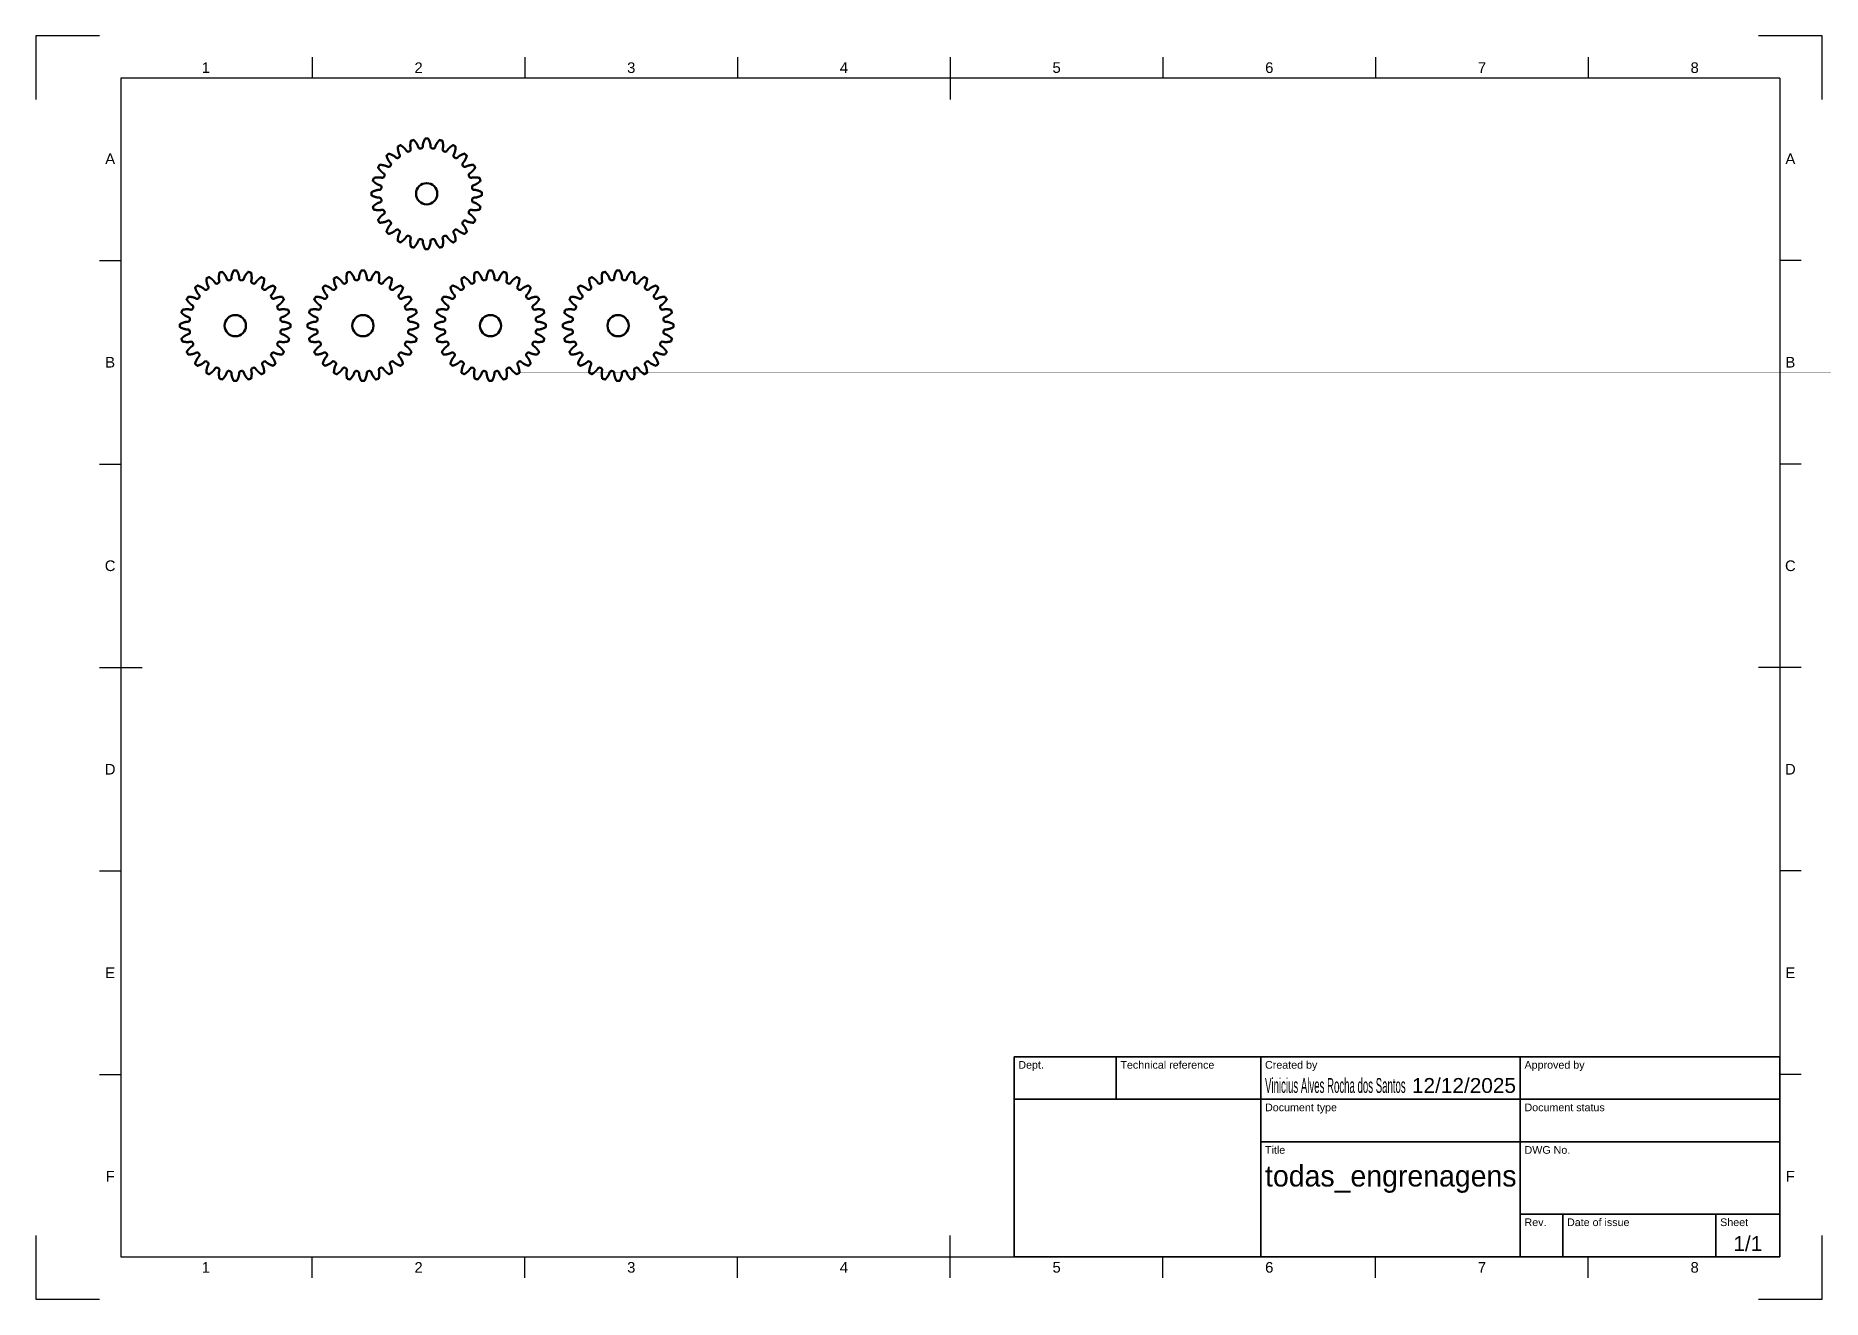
# Model space of a CAD drawing. Header units: millimetres. Extents: x 0 to 420, y 0 to 297.
import ezdxf
from ezdxf.enums import TextEntityAlignment as Align

# ---------------------------------------------------------------- set-up
doc = ezdxf.new("R2010")
doc.units = ezdxf.units.MM
doc.header["$LTSCALE"] = 0.75
for name, color, linetype, lineweight in [('BORDER', 7, 'Continuous', 25), ('TITLEBLOCK', 7, 'Continuous', 35), ('Visible', 7, 'Continuous', 50)]:
    doc.layers.add(name, color=color, linetype=linetype, lineweight=lineweight)
doc.styles.add('FusionTitle', font='arial.ttf')

# ---------------------------------------------------------------- blocks, each defined once
blk = doc.blocks.new('ISO_A3_SHEET')
at = {"layer": 'BORDER'}
for p, q in [((65, 292), (65, 287)), ((115, 292), (115, 287)), ((165, 292), (165, 287)), ((215, 292), (215, 282)), ((265, 292), (265, 287)), ((315, 292), (315, 287)), ((365, 292), (365, 287)), ((410, 287), (20, 287)), ((20, 287), (20, 10)), ((410, 287), (410, 10)), ((15, 244.16666), (20, 244.16666)), ((415, 244.16666), (410, 244.16666)), ((15, 196.33333), (20, 196.33333)), ((415, 196.33333), (410, 196.33333)), ((15, 148.5), (25, 148.5)), ((415, 148.5), (405, 148.5)), ((15, 100.66667), (20, 100.66667)), ((415, 100.66667), (410, 100.66667)), ((15, 52.83334), (20, 52.83334)), ((415, 52.83334), (410, 52.83334)), ((215, 5), (215, 15)), ((20, 10), (410, 10)), ((65, 5), (65, 10)), ((115, 5), (115, 10)), ((165, 5), (165, 10)), ((265, 5), (265, 10)), ((315, 5), (315, 10)), ((365, 5), (365, 10))]:
    blk.add_line(p, q, dxfattribs=at)
at = {"layer": 'Defpoints'}
for p, q in [((15, 297), (0, 297)), ((0, 297), (0, 282)), ((420, 297), (405, 297)), ((420, 282), (420, 297)), ((0, 15), (0, 0)), ((420, 0), (420, 15)), ((0, 0), (15, 0)), ((405, 0), (420, 0))]:
    blk.add_line(p, q, dxfattribs=at)
at = {"layer": 'BORDER', "style": 'FusionTitle'}
for s, p in [('1', (40, 289.5)), ('2', (90, 289.5)), ('3', (140, 289.5)), ('4', (190, 289.5)), ('5', (240, 289.5)), ('6', (290, 289.5)), ('7', (340, 289.5)), ('8', (390, 289.5)), ('A', (17.5, 268.08333)), ('A', (412.5, 268.08333)), ('B', (17.5, 220.25)), ('B', (412.5, 220.25)), ('C', (17.5, 172.41667)), ('C', (412.5, 172.41667)), ('D', (17.5, 124.58334)), ('D', (412.5, 124.58334)), ('E', (17.5, 76.75001)), ('E', (412.5, 76.75001)), ('F', (17.5, 28.91668)), ('F', (412.5, 28.91668)), ('1', (40, 7.5)), ('2', (90, 7.5)), ('3', (140, 7.5)), ('4', (190, 7.5)), ('5', (240, 7.5)), ('6', (290, 7.5)), ('7', (340, 7.5)), ('8', (390, 7.5))]:
    blk.add_text(s, height=2.5, dxfattribs=at).set_placement(p, align=Align.MIDDLE)
blk = doc.blocks.new('ISO_TITLEBLOCK')
at = {"layer": 'TITLEBLOCK'}
for p, q in [((0, 47), (-180, 47)), ((-180, 47), (-180, 0)), ((-156, 37), (-156, 47)), ((-122, 0), (-122, 47)), ((-61, 0), (-61, 47)), ((0, 0), (0, 47)), ((-180, 37), (0, 37)), ((-122, 27), (0, 27)), ((-61, 10), (0, 10)), ((-51, 0), (-51, 10)), ((-15, 0), (-15, 10)), ((-180, 0), (0, 0))]:
    blk.add_line(p, q, dxfattribs=at)
at = {"layer": 'TITLEBLOCK', "style": 'FusionTitle'}
for s, p in [('Dept.', (-179, 46)), ('Technical reference', (-155, 46)), ('Created by', (-121, 46)), ('Approved by', (-60, 46)), ('Document type', (-121, 36)), ('Document status', (-60, 36)), ('Title', (-121, 26)), ('DWG No.', (-60, 26)), ('Rev.', (-60, 9)), ('Date of issue', (-50, 9)), ('Sheet', (-14, 9))]:
    blk.add_text(s, height=1.8, dxfattribs=at).set_placement(p, align=Align.TOP_LEFT)
for tag, height, p in [('DEPT', 3.5, (-179, 42)), ('TECHNICAL_REFERENCE', 3.5, (-155, 42)), ('CREATED_BY', 3.5, (-121, 42)), ('APPROVED_BY', 3.5, (-60, 42)), ('DOCUMENT_TYPE', 3.5, (-121, 32)), ('DOCUMENT_STATUS', 3.5, (-60, 32)), ('TITLE_1', 5, (-121, 21.5)), ('TITLE_2', 5, (-121, 14)), ('TITLE_3', 5, (-121, 6.5)), ('DATE_OF_ISSUE', 3.5, (-50, 5))]:
    blk.add_attdef(tag, text='', height=height, dxfattribs=at).set_placement(p, align=Align.TOP_LEFT)
for tag, p in [('CREATED_DATE', (-62, 42)), ('APPROVED_DATE', (-0.99, 42))]:
    blk.add_attdef(tag, text='', height=3.5, dxfattribs=at).set_placement(p, align=Align.TOP_RIGHT)
for tag, height, p in [('DRAWING_NUMBER', 5, (-30.5, 19.75)), ('REV', 3.5, (-56, 4.85)), ('SHEET', 3.5, (-7.5, 4.85))]:
    blk.add_attdef(tag, text='', height=height, dxfattribs=at).set_placement(p, align=Align.TOP_CENTER)

msp = doc.modelspace()

# ---------------------------------------------------------------- linework, layer by layer
at = {"layer": 'Visible'}
for p, q in [((85.51, 269.14), (85.53, 269.1)), ((87.09, 270.01), (87.08, 270.04)), ((88.13, 270.48), (88.14, 270.44)), ((89.89, 270.91), (89.88, 270.95)), ((91.01, 271.09), (91.01, 271.06)), ((92.82, 271.06), (92.82, 271.09)), ((93.95, 270.95), (93.94, 270.91)), ((95.68, 270.44), (95.7, 270.48)), ((96.75, 270.04), (96.73, 270.01)), ((98.29, 269.1), (98.32, 269.14)), ((81.73, 264.69), (81.76, 264.67)), ((82.66, 266.24), (82.63, 266.26)), ((83.33, 267.16), (83.35, 267.14)), ((84.63, 268.41), (84.61, 268.44)), ((99.22, 268.44), (99.2, 268.41)), ((100.47, 267.14), (100.5, 267.16)), ((101.19, 266.26), (101.16, 266.24)), ((102.06, 264.67), (102.1, 264.69)), ((80.71, 260.76), (80.67, 260.76)), ((80.82, 261.89), (80.86, 261.88)), ((81.33, 263.62), (81.29, 263.64)), ((102.54, 263.64), (102.5, 263.62)), ((102.97, 261.88), (103, 261.89)), ((103.15, 260.76), (103.11, 260.76)), ((80.67, 258.95), (80.71, 258.95)), ((80.86, 257.83), (80.82, 257.82)), ((103, 257.82), (102.97, 257.83)), ((103.11, 258.95), (103.15, 258.95)), ((81.29, 256.07), (81.33, 256.08)), ((81.76, 255.04), (81.73, 255.02)), ((82.63, 253.45), (82.66, 253.47)), ((83.35, 252.57), (83.33, 252.55)), ((100.5, 252.55), (100.47, 252.57)), ((101.16, 253.47), (101.19, 253.45)), ((102.1, 255.02), (102.06, 255.04)), ((102.5, 256.08), (102.54, 256.07)), ((84.61, 251.27), (84.63, 251.3)), ((85.53, 250.61), (85.51, 250.57)), ((87.08, 249.67), (87.09, 249.7)), ((88.14, 249.27), (88.13, 249.23)), ((89.88, 248.76), (89.89, 248.8)), ((91.01, 248.65), (91.01, 248.61)), ((92.82, 248.61), (92.82, 248.65)), ((93.94, 248.8), (93.95, 248.76)), ((95.7, 249.23), (95.68, 249.27)), ((96.73, 249.7), (96.75, 249.67)), ((98.32, 250.57), (98.29, 250.61)), ((99.2, 251.3), (99.22, 251.27)), ((43.13, 239.48), (43.14, 239.44)), ((44.89, 239.91), (44.88, 239.95)), ((46.01, 240.09), (46.01, 240.06)), ((47.82, 240.06), (47.82, 240.09)), ((48.95, 239.95), (48.94, 239.91)), ((50.68, 239.44), (50.7, 239.48)), ((73.13, 239.48), (73.14, 239.44)), ((74.89, 239.91), (74.88, 239.95)), ((76.01, 240.09), (76.01, 240.06)), ((77.82, 240.06), (77.82, 240.09)), ((78.95, 239.95), (78.94, 239.91)), ((80.68, 239.44), (80.7, 239.48)), ((103.13, 239.48), (103.14, 239.44)), ((104.89, 239.91), (104.88, 239.95)), ((106.01, 240.09), (106.01, 240.06)), ((107.82, 240.06), (107.82, 240.09)), ((108.95, 239.95), (108.94, 239.91)), ((110.68, 239.44), (110.7, 239.48)), ((133.13, 239.48), (133.14, 239.44)), ((134.89, 239.91), (134.88, 239.95)), ((136.01, 240.09), (136.01, 240.06)), ((137.82, 240.06), (137.82, 240.09)), ((138.95, 239.95), (138.94, 239.91)), ((140.68, 239.44), (140.7, 239.48)), ((37.66, 235.24), (37.63, 235.26)), ((38.33, 236.16), (38.35, 236.14)), ((39.63, 237.41), (39.61, 237.44)), ((40.51, 238.14), (40.53, 238.1)), ((42.09, 239.01), (42.08, 239.04)), ((51.75, 239.04), (51.73, 239.01)), ((53.29, 238.1), (53.32, 238.14)), ((54.22, 237.44), (54.2, 237.41)), ((55.47, 236.14), (55.5, 236.16)), ((56.19, 235.26), (56.16, 235.24)), ((67.66, 235.24), (67.63, 235.26)), ((68.33, 236.16), (68.35, 236.14)), ((69.63, 237.41), (69.61, 237.44)), ((70.51, 238.14), (70.53, 238.1)), ((72.09, 239.01), (72.08, 239.04)), ((81.75, 239.04), (81.73, 239.01)), ((83.29, 238.1), (83.32, 238.14)), ((84.22, 237.44), (84.2, 237.41)), ((85.47, 236.14), (85.5, 236.16)), ((86.19, 235.26), (86.16, 235.24)), ((97.66, 235.24), (97.63, 235.26)), ((98.33, 236.16), (98.35, 236.14)), ((99.63, 237.41), (99.61, 237.44)), ((100.51, 238.14), (100.53, 238.1)), ((102.09, 239.01), (102.08, 239.04)), ((111.75, 239.04), (111.73, 239.01)), ((113.29, 238.1), (113.32, 238.14)), ((114.22, 237.44), (114.2, 237.41)), ((115.47, 236.14), (115.5, 236.16)), ((116.19, 235.26), (116.16, 235.24)), ((127.66, 235.24), (127.63, 235.26)), ((128.33, 236.16), (128.35, 236.14)), ((129.63, 237.41), (129.61, 237.44)), ((130.51, 238.14), (130.53, 238.1)), ((132.09, 239.01), (132.08, 239.04)), ((141.75, 239.04), (141.73, 239.01)), ((143.29, 238.1), (143.32, 238.14)), ((144.22, 237.44), (144.2, 237.41)), ((145.47, 236.14), (145.5, 236.16)), ((146.19, 235.26), (146.16, 235.24)), ((36.33, 232.62), (36.29, 232.64)), ((36.73, 233.69), (36.76, 233.67)), ((57.06, 233.67), (57.1, 233.69)), ((57.54, 232.64), (57.5, 232.62)), ((66.33, 232.62), (66.29, 232.64)), ((66.73, 233.69), (66.76, 233.67)), ((87.06, 233.67), (87.1, 233.69)), ((87.54, 232.64), (87.5, 232.62)), ((96.33, 232.62), (96.29, 232.64)), ((96.73, 233.69), (96.76, 233.67)), ((117.06, 233.67), (117.1, 233.69)), ((117.54, 232.64), (117.5, 232.62)), ((126.33, 232.62), (126.29, 232.64)), ((126.73, 233.69), (126.76, 233.67)), ((147.06, 233.67), (147.1, 233.69)), ((147.54, 232.64), (147.5, 232.62)), ((35.71, 229.76), (35.67, 229.76)), ((35.67, 227.95), (35.71, 227.95)), ((35.82, 230.89), (35.86, 230.88)), ((35.86, 226.83), (35.82, 226.82)), ((57.97, 230.88), (58, 230.89)), ((58, 226.82), (57.97, 226.83)), ((58.15, 229.76), (58.11, 229.76)), ((58.11, 227.95), (58.15, 227.95)), ((65.71, 229.76), (65.67, 229.76)), ((65.67, 227.95), (65.71, 227.95)), ((65.82, 230.89), (65.86, 230.88)), ((65.86, 226.83), (65.82, 226.82)), ((87.97, 230.88), (88, 230.89)), ((88, 226.82), (87.97, 226.83)), ((88.15, 229.76), (88.11, 229.76)), ((88.11, 227.95), (88.15, 227.95)), ((95.71, 229.76), (95.67, 229.76)), ((95.67, 227.95), (95.71, 227.95)), ((95.82, 230.89), (95.86, 230.88)), ((95.86, 226.83), (95.82, 226.82)), ((117.97, 230.88), (118, 230.89)), ((118, 226.82), (117.97, 226.83)), ((118.15, 229.76), (118.11, 229.76)), ((118.11, 227.95), (118.15, 227.95)), ((125.71, 229.76), (125.67, 229.76)), ((125.67, 227.95), (125.71, 227.95)), ((125.82, 230.89), (125.86, 230.88)), ((125.86, 226.83), (125.82, 226.82)), ((147.97, 230.88), (148, 230.89)), ((148, 226.82), (147.97, 226.83)), ((148.15, 229.76), (148.11, 229.76)), ((148.11, 227.95), (148.15, 227.95)), ((36.29, 225.07), (36.33, 225.08)), ((36.76, 224.04), (36.73, 224.02)), ((57.1, 224.02), (57.06, 224.04)), ((57.5, 225.08), (57.54, 225.07)), ((66.29, 225.07), (66.33, 225.08)), ((66.76, 224.04), (66.73, 224.02)), ((87.1, 224.02), (87.06, 224.04)), ((87.5, 225.08), (87.54, 225.07)), ((96.29, 225.07), (96.33, 225.08)), ((96.76, 224.04), (96.73, 224.02)), ((117.1, 224.02), (117.06, 224.04)), ((117.5, 225.08), (117.54, 225.07)), ((126.29, 225.07), (126.33, 225.08)), ((126.76, 224.04), (126.73, 224.02)), ((147.1, 224.02), (147.06, 224.04)), ((147.5, 225.08), (147.54, 225.07)), ((37.63, 222.45), (37.66, 222.47)), ((38.35, 221.57), (38.33, 221.55)), ((39.61, 220.27), (39.63, 220.3)), ((40.53, 219.61), (40.51, 219.57)), ((42.08, 218.67), (42.09, 218.7)), ((51.73, 218.7), (51.75, 218.67)), ((53.32, 219.57), (53.29, 219.61)), ((54.2, 220.3), (54.22, 220.27)), ((55.5, 221.55), (55.47, 221.57)), ((56.16, 222.47), (56.19, 222.45)), ((67.63, 222.45), (67.66, 222.47)), ((68.35, 221.57), (68.33, 221.55)), ((69.61, 220.27), (69.63, 220.3)), ((70.53, 219.61), (70.51, 219.57)), ((72.08, 218.67), (72.09, 218.7)), ((81.73, 218.7), (81.75, 218.67)), ((83.32, 219.57), (83.29, 219.61)), ((84.2, 220.3), (84.22, 220.27)), ((85.5, 221.55), (85.47, 221.57)), ((86.16, 222.47), (86.19, 222.45)), ((97.63, 222.45), (97.66, 222.47)), ((98.35, 221.57), (98.33, 221.55)), ((99.61, 220.27), (99.63, 220.3)), ((100.53, 219.61), (100.51, 219.57)), ((102.08, 218.67), (102.09, 218.7)), ((111.73, 218.7), (111.75, 218.67)), ((113.32, 219.57), (113.29, 219.61)), ((114.2, 220.3), (114.22, 220.27)), ((115.5, 221.55), (115.47, 221.57)), ((116.16, 222.47), (116.19, 222.45)), ((127.63, 222.45), (127.66, 222.47)), ((128.35, 221.57), (128.33, 221.55)), ((129.61, 220.27), (129.63, 220.3)), ((130.53, 219.61), (130.51, 219.57)), ((132.08, 218.67), (132.09, 218.7)), ((141.73, 218.7), (141.75, 218.67)), ((143.32, 219.57), (143.29, 219.61)), ((144.2, 220.3), (144.22, 220.27)), ((145.5, 221.55), (145.47, 221.57)), ((146.16, 222.47), (146.19, 222.45)), ((43.14, 218.27), (43.13, 218.23)), ((44.88, 217.76), (44.89, 217.8)), ((46.01, 217.65), (46.01, 217.61)), ((47.82, 217.61), (47.82, 217.65)), ((48.94, 217.8), (48.95, 217.76)), ((50.7, 218.23), (50.68, 218.27)), ((73.14, 218.27), (73.13, 218.23)), ((74.88, 217.76), (74.89, 217.8)), ((76.01, 217.65), (76.01, 217.61)), ((77.82, 217.61), (77.82, 217.65)), ((78.94, 217.8), (78.95, 217.76)), ((80.7, 218.23), (80.68, 218.27)), ((103.14, 218.27), (103.13, 218.23)), ((104.88, 217.76), (104.89, 217.8)), ((106.01, 217.65), (106.01, 217.61)), ((107.82, 217.61), (107.82, 217.65)), ((108.94, 217.8), (108.95, 217.76)), ((110.7, 218.23), (110.68, 218.27)), ((133.14, 218.27), (133.13, 218.23)), ((134.88, 217.76), (134.89, 217.8)), ((136.01, 217.65), (136.01, 217.61)), ((137.82, 217.61), (137.82, 217.65)), ((138.94, 217.8), (138.95, 217.76)), ((140.7, 218.23), (140.68, 218.27))]:
    msp.add_line(p, q, dxfattribs=at)
at = {"layer": 'Visible', "extrusion": (0, 0, -1)}
for centre in [(-91.91, 259.85), (-46.91, 228.85), (-76.91, 228.85), (-106.91, 228.85), (-136.91, 228.85)]:
    msp.add_circle(centre, 2.5, dxfattribs=at)
at = {"layer": 'Visible'}
for centre, radius, start, end in [((91.91, 259.85), 13, 133.4232, 136.5768), ((91.91, 259.85), 13, 118.4232, 121.5768), ((85.12, 268.82), 0.5, 307.1518, 34.5186), ((87.55, 270.22), 0.5, 205.4814, 292.8482), ((91.91, 259.85), 10.75, 112.1518, 112.8482), ((87.67, 270.27), 0.5, 292.1518, 19.5186), ((91.91, 259.85), 13, 103.4232, 106.5768), ((90.38, 271), 0.5, 190.4814, 277.8482), ((91.91, 259.85), 10.75, 97.1518, 97.8482), ((90.51, 271.02), 0.5, 277.1518, 4.5186), ((91.91, 259.85), 13, 88.4232, 91.5768), ((93.31, 271.02), 0.5, 175.4814, 262.8482), ((91.91, 259.85), 10.75, 82.1518, 82.8482), ((93.45, 271), 0.5, 262.1518, 349.5186), ((91.91, 259.85), 13, 73.4232, 76.5768), ((96.15, 270.27), 0.5, 160.4814, 247.8482), ((91.91, 259.85), 10.75, 67.1518, 67.8482), ((96.28, 270.22), 0.5, 247.1518, 334.5186), ((91.91, 259.85), 13, 58.4232, 61.5768), ((98.71, 268.82), 0.5, 145.4814, 232.8482), ((91.91, 259.85), 13, 43.4232, 46.5768), ((91.91, 259.85), 13, 148.4232, 151.5768), ((81.55, 264.22), 0.5, 337.1518, 64.5186), ((82.95, 266.65), 0.5, 235.4814, 322.8482), ((83.03, 266.76), 0.5, 322.1518, 49.5186), ((91.91, 259.85), 10.75, 142.1518, 142.8482), ((85.01, 268.74), 0.5, 220.4814, 307.8482), ((91.91, 259.85), 10.75, 127.1518, 127.8482), ((91.91, 259.85), 10.75, 52.1518, 52.8482), ((98.82, 268.74), 0.5, 232.1518, 319.5186), ((100.8, 266.76), 0.5, 130.4814, 217.8482), ((91.91, 259.85), 10.75, 37.1518, 37.8482), ((100.88, 266.65), 0.5, 217.1518, 304.5186), ((102.28, 264.22), 0.5, 115.4814, 202.8482), ((91.91, 259.85), 13, 28.4232, 31.5768), ((91.91, 259.85), 13, 163.4232, 166.5768), ((80.75, 261.26), 0.5, 265.4814, 352.8482), ((80.77, 261.39), 0.5, 352.1518, 79.5186), ((91.91, 259.85), 10.75, 172.1518, 172.8482), ((81.49, 264.1), 0.5, 250.4814, 337.8482), ((91.91, 259.85), 10.75, 157.1518, 157.8482), ((91.91, 259.85), 10.75, 22.1518, 22.8482), ((102.33, 264.1), 0.5, 202.1518, 289.5186), ((103.06, 261.39), 0.5, 100.4814, 187.8482), ((91.91, 259.85), 10.75, 7.1518, 7.8482), ((103.07, 261.26), 0.5, 187.1518, 274.5186), ((91.91, 259.85), 13, 13.4232, 16.5768), ((91.91, 259.85), 13, 178.4232, 181.5768), ((91.91, 259.85), 13, 193.4232, 196.5768), ((80.75, 258.45), 0.5, 7.1518, 94.5186), ((80.77, 258.32), 0.5, 280.4814, 7.8482), ((91.91, 259.85), 10.75, 187.1518, 187.8482), ((91.91, 259.85), 10.75, 352.1518, 352.8482), ((103.06, 258.32), 0.5, 172.1518, 259.5186), ((103.07, 258.45), 0.5, 85.4814, 172.8482), ((91.91, 259.85), 13, 343.4232, 346.5768), ((91.91, 259.85), 13, 358.4232, 1.5768), ((91.91, 259.85), 13, 208.4232, 211.5768), ((81.49, 255.61), 0.5, 22.1518, 109.5186), ((81.55, 255.49), 0.5, 295.4814, 22.8482), ((91.91, 259.85), 10.75, 202.1518, 202.8482), ((82.95, 253.06), 0.5, 37.1518, 124.5186), ((91.91, 259.85), 10.75, 217.1518, 217.8482), ((83.03, 252.95), 0.5, 310.4814, 37.8482), ((100.8, 252.95), 0.5, 142.1518, 229.5186), ((91.91, 259.85), 10.75, 322.1518, 322.8482), ((100.88, 253.06), 0.5, 55.4814, 142.8482), ((102.28, 255.49), 0.5, 157.1518, 244.5186), ((91.91, 259.85), 10.75, 337.1518, 337.8482), ((102.33, 255.61), 0.5, 70.4814, 157.8482), ((91.91, 259.85), 13, 328.4232, 331.5768), ((91.91, 259.85), 13, 223.4232, 226.5768), ((85.01, 250.97), 0.5, 52.1518, 139.5186), ((91.91, 259.85), 13, 238.4232, 241.5768), ((91.91, 259.85), 10.75, 232.1518, 232.8482), ((85.12, 250.89), 0.5, 325.4814, 52.8482), ((87.55, 249.49), 0.5, 67.1518, 154.5186), ((91.91, 259.85), 10.75, 247.1518, 247.8482), ((87.67, 249.44), 0.5, 340.4814, 67.8482), ((90.38, 248.71), 0.5, 82.1518, 169.5186), ((91.91, 259.85), 10.75, 262.1518, 262.8482), ((90.51, 248.69), 0.5, 355.4814, 82.8482), ((93.31, 248.69), 0.5, 97.1518, 184.5186), ((91.91, 259.85), 10.75, 277.1518, 277.8482), ((93.45, 248.71), 0.5, 10.4814, 97.8482), ((96.15, 249.44), 0.5, 112.1518, 199.5186), ((91.91, 259.85), 10.75, 292.1518, 292.8482), ((96.28, 249.49), 0.5, 25.4814, 112.8482), ((91.91, 259.85), 13, 298.4232, 301.5768), ((98.71, 250.89), 0.5, 127.1518, 214.5186), ((91.91, 259.85), 10.75, 307.1518, 307.8482), ((98.82, 250.97), 0.5, 40.4814, 127.8482), ((91.91, 259.85), 13, 313.4232, 316.5768), ((91.91, 259.85), 13, 253.4232, 256.5768), ((91.91, 259.85), 13, 268.4232, 271.5768), ((91.91, 259.85), 13, 283.4232, 286.5768), ((46.91, 228.85), 13, 118.4232, 121.5768), ((42.67, 239.27), 0.5, 292.1518, 19.5186), ((46.91, 228.85), 13, 103.4232, 106.5768), ((45.38, 240), 0.5, 190.4814, 277.8482), ((46.91, 228.85), 10.75, 97.1518, 97.8482), ((45.51, 240.02), 0.5, 277.1518, 4.5186), ((46.91, 228.85), 13, 88.4232, 91.5768), ((48.31, 240.02), 0.5, 175.4814, 262.8482), ((46.91, 228.85), 10.75, 82.1518, 82.8482), ((48.45, 240), 0.5, 262.1518, 349.5186), ((46.91, 228.85), 13, 73.4232, 76.5768), ((51.15, 239.27), 0.5, 160.4814, 247.8482), ((46.91, 228.85), 13, 58.4232, 61.5768), ((76.91, 228.85), 13, 118.4232, 121.5768), ((72.67, 239.27), 0.5, 292.1518, 19.5186), ((76.91, 228.85), 13, 103.4232, 106.5768), ((75.38, 240), 0.5, 190.4814, 277.8482), ((76.91, 228.85), 10.75, 97.1518, 97.8482), ((75.51, 240.02), 0.5, 277.1518, 4.5186), ((76.91, 228.85), 13, 88.4232, 91.5768), ((78.31, 240.02), 0.5, 175.4814, 262.8482), ((76.91, 228.85), 10.75, 82.1518, 82.8482), ((78.45, 240), 0.5, 262.1518, 349.5186), ((76.91, 228.85), 13, 73.4232, 76.5768), ((81.15, 239.27), 0.5, 160.4814, 247.8482), ((76.91, 228.85), 13, 58.4232, 61.5768), ((106.91, 228.85), 13, 118.4232, 121.5768), ((102.67, 239.27), 0.5, 292.1518, 19.5186), ((106.91, 228.85), 13, 103.4232, 106.5768), ((105.38, 240), 0.5, 190.4814, 277.8482), ((106.91, 228.85), 10.75, 97.1518, 97.8482), ((105.51, 240.02), 0.5, 277.1518, 4.5186), ((106.91, 228.85), 13, 88.4232, 91.5768), ((108.31, 240.02), 0.5, 175.4814, 262.8482), ((106.91, 228.85), 10.75, 82.1518, 82.8482), ((108.45, 240), 0.5, 262.1518, 349.5186), ((106.91, 228.85), 13, 73.4232, 76.5768), ((111.15, 239.27), 0.5, 160.4814, 247.8482), ((106.91, 228.85), 13, 58.4232, 61.5768), ((136.91, 228.85), 13, 118.4232, 121.5768), ((132.67, 239.27), 0.5, 292.1518, 19.5186), ((136.91, 228.85), 13, 103.4232, 106.5768), ((135.38, 240), 0.5, 190.4814, 277.8482), ((136.91, 228.85), 10.75, 97.1518, 97.8482), ((135.51, 240.02), 0.5, 277.1518, 4.5186), ((136.91, 228.85), 13, 88.4232, 91.5768), ((138.31, 240.02), 0.5, 175.4814, 262.8482), ((136.91, 228.85), 10.75, 82.1518, 82.8482), ((138.45, 240), 0.5, 262.1518, 349.5186), ((136.91, 228.85), 13, 73.4232, 76.5768), ((141.15, 239.27), 0.5, 160.4814, 247.8482), ((136.91, 228.85), 13, 58.4232, 61.5768), ((46.91, 228.85), 13, 148.4232, 151.5768), ((46.91, 228.85), 13, 133.4232, 136.5768), ((37.95, 235.65), 0.5, 235.4814, 322.8482), ((38.03, 235.76), 0.5, 322.1518, 49.5186), ((46.91, 228.85), 10.75, 142.1518, 142.8482), ((40.01, 237.74), 0.5, 220.4814, 307.8482), ((46.91, 228.85), 10.75, 127.1518, 127.8482), ((40.12, 237.82), 0.5, 307.1518, 34.5186), ((42.55, 239.22), 0.5, 205.4814, 292.8482), ((46.91, 228.85), 10.75, 112.1518, 112.8482), ((46.91, 228.85), 10.75, 67.1518, 67.8482), ((51.28, 239.22), 0.5, 247.1518, 334.5186), ((53.71, 237.82), 0.5, 145.4814, 232.8482), ((46.91, 228.85), 10.75, 52.1518, 52.8482), ((53.82, 237.74), 0.5, 232.1518, 319.5186), ((55.8, 235.76), 0.5, 130.4814, 217.8482), ((46.91, 228.85), 10.75, 37.1518, 37.8482), ((55.88, 235.65), 0.5, 217.1518, 304.5186), ((46.91, 228.85), 13, 43.4232, 46.5768), ((46.91, 228.85), 13, 28.4232, 31.5768), ((76.91, 228.85), 13, 148.4232, 151.5768), ((76.91, 228.85), 13, 133.4232, 136.5768), ((67.95, 235.65), 0.5, 235.4814, 322.8482), ((68.03, 235.76), 0.5, 322.1518, 49.5186), ((76.91, 228.85), 10.75, 142.1518, 142.8482), ((70.01, 237.74), 0.5, 220.4814, 307.8482), ((76.91, 228.85), 10.75, 127.1518, 127.8482), ((70.12, 237.82), 0.5, 307.1518, 34.5186), ((72.55, 239.22), 0.5, 205.4814, 292.8482), ((76.91, 228.85), 10.75, 112.1518, 112.8482), ((76.91, 228.85), 10.75, 67.1518, 67.8482), ((81.28, 239.22), 0.5, 247.1518, 334.5186), ((83.71, 237.82), 0.5, 145.4814, 232.8482), ((76.91, 228.85), 10.75, 52.1518, 52.8482), ((83.82, 237.74), 0.5, 232.1518, 319.5186), ((85.8, 235.76), 0.5, 130.4814, 217.8482), ((76.91, 228.85), 10.75, 37.1518, 37.8482), ((85.88, 235.65), 0.5, 217.1518, 304.5186), ((76.91, 228.85), 13, 43.4232, 46.5768), ((76.91, 228.85), 13, 28.4232, 31.5768), ((106.91, 228.85), 13, 148.4232, 151.5768), ((106.91, 228.85), 13, 133.4232, 136.5768), ((97.95, 235.65), 0.5, 235.4814, 322.8482), ((98.03, 235.76), 0.5, 322.1518, 49.5186), ((106.91, 228.85), 10.75, 142.1518, 142.8482), ((100.01, 237.74), 0.5, 220.4814, 307.8482), ((106.91, 228.85), 10.75, 127.1518, 127.8482), ((100.12, 237.82), 0.5, 307.1518, 34.5186), ((102.55, 239.22), 0.5, 205.4814, 292.8482), ((106.91, 228.85), 10.75, 112.1518, 112.8482), ((106.91, 228.85), 10.75, 67.1518, 67.8482), ((111.28, 239.22), 0.5, 247.1518, 334.5186), ((113.71, 237.82), 0.5, 145.4814, 232.8482), ((106.91, 228.85), 10.75, 52.1518, 52.8482), ((113.82, 237.74), 0.5, 232.1518, 319.5186), ((115.8, 235.76), 0.5, 130.4814, 217.8482), ((106.91, 228.85), 10.75, 37.1518, 37.8482), ((115.88, 235.65), 0.5, 217.1518, 304.5186), ((106.91, 228.85), 13, 43.4232, 46.5768), ((106.91, 228.85), 13, 28.4232, 31.5768), ((136.91, 228.85), 13, 148.4232, 151.5768), ((136.91, 228.85), 13, 133.4232, 136.5768), ((127.95, 235.65), 0.5, 235.4814, 322.8482), ((128.03, 235.76), 0.5, 322.1518, 49.5186), ((136.91, 228.85), 10.75, 142.1518, 142.8482), ((130.01, 237.74), 0.5, 220.4814, 307.8482), ((136.91, 228.85), 10.75, 127.1518, 127.8482), ((130.12, 237.82), 0.5, 307.1518, 34.5186), ((132.55, 239.22), 0.5, 205.4814, 292.8482), ((136.91, 228.85), 10.75, 112.1518, 112.8482), ((136.91, 228.85), 10.75, 67.1518, 67.8482), ((141.28, 239.22), 0.5, 247.1518, 334.5186), ((143.71, 237.82), 0.5, 145.4814, 232.8482), ((136.91, 228.85), 10.75, 52.1518, 52.8482), ((143.82, 237.74), 0.5, 232.1518, 319.5186), ((145.8, 235.76), 0.5, 130.4814, 217.8482), ((136.91, 228.85), 10.75, 37.1518, 37.8482), ((145.88, 235.65), 0.5, 217.1518, 304.5186), ((136.91, 228.85), 13, 43.4232, 46.5768), ((136.91, 228.85), 13, 28.4232, 31.5768), ((46.91, 228.85), 13, 163.4232, 166.5768), ((36.49, 233.1), 0.5, 250.4814, 337.8482), ((36.55, 233.22), 0.5, 337.1518, 64.5186), ((46.91, 228.85), 10.75, 157.1518, 157.8482), ((57.28, 233.22), 0.5, 115.4814, 202.8482), ((46.91, 228.85), 10.75, 22.1518, 22.8482), ((57.33, 233.1), 0.5, 202.1518, 289.5186), ((46.91, 228.85), 13, 13.4232, 16.5768), ((76.91, 228.85), 13, 163.4232, 166.5768), ((66.49, 233.1), 0.5, 250.4814, 337.8482), ((66.55, 233.22), 0.5, 337.1518, 64.5186), ((76.91, 228.85), 10.75, 157.1518, 157.8482), ((87.28, 233.22), 0.5, 115.4814, 202.8482), ((76.91, 228.85), 10.75, 22.1518, 22.8482), ((87.33, 233.1), 0.5, 202.1518, 289.5186), ((76.91, 228.85), 13, 13.4232, 16.5768), ((106.91, 228.85), 13, 163.4232, 166.5768), ((96.49, 233.1), 0.5, 250.4814, 337.8482), ((96.55, 233.22), 0.5, 337.1518, 64.5186), ((106.91, 228.85), 10.75, 157.1518, 157.8482), ((117.28, 233.22), 0.5, 115.4814, 202.8482), ((106.91, 228.85), 10.75, 22.1518, 22.8482), ((117.33, 233.1), 0.5, 202.1518, 289.5186), ((106.91, 228.85), 13, 13.4232, 16.5768), ((136.91, 228.85), 13, 163.4232, 166.5768), ((126.49, 233.1), 0.5, 250.4814, 337.8482), ((126.55, 233.22), 0.5, 337.1518, 64.5186), ((136.91, 228.85), 10.75, 157.1518, 157.8482), ((147.28, 233.22), 0.5, 115.4814, 202.8482), ((136.91, 228.85), 10.75, 22.1518, 22.8482), ((147.33, 233.1), 0.5, 202.1518, 289.5186), ((136.91, 228.85), 13, 13.4232, 16.5768), ((46.91, 228.85), 13, 178.4232, 181.5768), ((35.75, 230.26), 0.5, 265.4814, 352.8482), ((35.75, 227.45), 0.5, 7.1518, 94.5186), ((35.77, 230.39), 0.5, 352.1518, 79.5186), ((35.77, 227.32), 0.5, 280.4814, 7.8482), ((46.91, 228.85), 10.75, 172.1518, 172.8482), ((46.91, 228.85), 10.75, 187.1518, 187.8482), ((58.06, 230.39), 0.5, 100.4814, 187.8482), ((46.91, 228.85), 10.75, 7.1518, 7.8482), ((46.91, 228.85), 10.75, 352.1518, 352.8482), ((58.06, 227.32), 0.5, 172.1518, 259.5186), ((58.07, 230.26), 0.5, 187.1518, 274.5186), ((58.07, 227.45), 0.5, 85.4814, 172.8482), ((46.91, 228.85), 13, 358.4232, 1.5768), ((76.91, 228.85), 13, 178.4232, 181.5768), ((65.75, 230.26), 0.5, 265.4814, 352.8482), ((65.75, 227.45), 0.5, 7.1518, 94.5186), ((65.77, 230.39), 0.5, 352.1518, 79.5186), ((65.77, 227.32), 0.5, 280.4814, 7.8482), ((76.91, 228.85), 10.75, 172.1518, 172.8482), ((76.91, 228.85), 10.75, 187.1518, 187.8482), ((88.06, 230.39), 0.5, 100.4814, 187.8482), ((76.91, 228.85), 10.75, 7.1518, 7.8482), ((76.91, 228.85), 10.75, 352.1518, 352.8482), ((88.06, 227.32), 0.5, 172.1518, 259.5186), ((88.07, 230.26), 0.5, 187.1518, 274.5186), ((88.07, 227.45), 0.5, 85.4814, 172.8482), ((76.91, 228.85), 13, 358.4232, 1.5768), ((106.91, 228.85), 13, 178.4232, 181.5768), ((95.75, 230.26), 0.5, 265.4814, 352.8482), ((95.75, 227.45), 0.5, 7.1518, 94.5186), ((95.77, 230.39), 0.5, 352.1518, 79.5186), ((95.77, 227.32), 0.5, 280.4814, 7.8482), ((106.91, 228.85), 10.75, 172.1518, 172.8482), ((106.91, 228.85), 10.75, 187.1518, 187.8482), ((118.06, 230.39), 0.5, 100.4814, 187.8482), ((106.91, 228.85), 10.75, 7.1518, 7.8482), ((106.91, 228.85), 10.75, 352.1518, 352.8482), ((118.06, 227.32), 0.5, 172.1518, 259.5186), ((118.07, 230.26), 0.5, 187.1518, 274.5186), ((118.07, 227.45), 0.5, 85.4814, 172.8482), ((106.91, 228.85), 13, 358.4232, 1.5768), ((136.91, 228.85), 13, 178.4232, 181.5768), ((125.75, 230.26), 0.5, 265.4814, 352.8482), ((125.75, 227.45), 0.5, 7.1518, 94.5186), ((125.77, 230.39), 0.5, 352.1518, 79.5186), ((125.77, 227.32), 0.5, 280.4814, 7.8482), ((136.91, 228.85), 10.75, 172.1518, 172.8482), ((136.91, 228.85), 10.75, 187.1518, 187.8482), ((148.06, 230.39), 0.5, 100.4814, 187.8482), ((136.91, 228.85), 10.75, 7.1518, 7.8482), ((136.91, 228.85), 10.75, 352.1518, 352.8482), ((148.06, 227.32), 0.5, 172.1518, 259.5186), ((148.07, 230.26), 0.5, 187.1518, 274.5186), ((148.07, 227.45), 0.5, 85.4814, 172.8482), ((136.91, 228.85), 13, 358.4232, 1.5768), ((46.91, 228.85), 13, 193.4232, 196.5768), ((46.91, 228.85), 13, 208.4232, 211.5768), ((36.49, 224.61), 0.5, 22.1518, 109.5186), ((36.55, 224.49), 0.5, 295.4814, 22.8482), ((46.91, 228.85), 10.75, 202.1518, 202.8482), ((57.28, 224.49), 0.5, 157.1518, 244.5186), ((46.91, 228.85), 10.75, 337.1518, 337.8482), ((57.33, 224.61), 0.5, 70.4814, 157.8482), ((46.91, 228.85), 13, 328.4232, 331.5768), ((46.91, 228.85), 13, 343.4232, 346.5768), ((76.91, 228.85), 13, 193.4232, 196.5768), ((76.91, 228.85), 13, 208.4232, 211.5768), ((66.49, 224.61), 0.5, 22.1518, 109.5186), ((66.55, 224.49), 0.5, 295.4814, 22.8482), ((76.91, 228.85), 10.75, 202.1518, 202.8482), ((87.28, 224.49), 0.5, 157.1518, 244.5186), ((76.91, 228.85), 10.75, 337.1518, 337.8482), ((87.33, 224.61), 0.5, 70.4814, 157.8482), ((76.91, 228.85), 13, 328.4232, 331.5768), ((76.91, 228.85), 13, 343.4232, 346.5768), ((106.91, 228.85), 13, 193.4232, 196.5768), ((106.91, 228.85), 13, 208.4232, 211.5768), ((96.49, 224.61), 0.5, 22.1518, 109.5186), ((96.55, 224.49), 0.5, 295.4814, 22.8482), ((106.91, 228.85), 10.75, 202.1518, 202.8482), ((117.28, 224.49), 0.5, 157.1518, 244.5186), ((106.91, 228.85), 10.75, 337.1518, 337.8482), ((117.33, 224.61), 0.5, 70.4814, 157.8482), ((106.91, 228.85), 13, 328.4232, 331.5768), ((106.91, 228.85), 13, 343.4232, 346.5768), ((136.91, 228.85), 13, 193.4232, 196.5768), ((136.91, 228.85), 13, 208.4232, 211.5768), ((126.49, 224.61), 0.5, 22.1518, 109.5186), ((126.55, 224.49), 0.5, 295.4814, 22.8482), ((136.91, 228.85), 10.75, 202.1518, 202.8482), ((147.28, 224.49), 0.5, 157.1518, 244.5186), ((136.91, 228.85), 10.75, 337.1518, 337.8482), ((147.33, 224.61), 0.5, 70.4814, 157.8482), ((136.91, 228.85), 13, 328.4232, 331.5768), ((136.91, 228.85), 13, 343.4232, 346.5768), ((46.91, 228.85), 13, 223.4232, 226.5768), ((37.95, 222.06), 0.5, 37.1518, 124.5186), ((46.91, 228.85), 10.75, 217.1518, 217.8482), ((38.03, 221.95), 0.5, 310.4814, 37.8482), ((40.01, 219.97), 0.5, 52.1518, 139.5186), ((46.91, 228.85), 10.75, 232.1518, 232.8482), ((40.12, 219.89), 0.5, 325.4814, 52.8482), ((42.55, 218.49), 0.5, 67.1518, 154.5186), ((46.91, 228.85), 10.75, 247.1518, 247.8482), ((42.67, 218.44), 0.5, 340.4814, 67.8482), ((51.15, 218.44), 0.5, 112.1518, 199.5186), ((46.91, 228.85), 10.75, 292.1518, 292.8482), ((51.28, 218.49), 0.5, 25.4814, 112.8482), ((53.71, 219.89), 0.5, 127.1518, 214.5186), ((46.91, 228.85), 10.75, 307.1518, 307.8482), ((53.82, 219.97), 0.5, 40.4814, 127.8482), ((55.8, 221.95), 0.5, 142.1518, 229.5186), ((46.91, 228.85), 10.75, 322.1518, 322.8482), ((55.88, 222.06), 0.5, 55.4814, 142.8482), ((46.91, 228.85), 13, 313.4232, 316.5768), ((76.91, 228.85), 13, 223.4232, 226.5768), ((67.95, 222.06), 0.5, 37.1518, 124.5186), ((76.91, 228.85), 10.75, 217.1518, 217.8482), ((68.03, 221.95), 0.5, 310.4814, 37.8482), ((70.01, 219.97), 0.5, 52.1518, 139.5186), ((76.91, 228.85), 10.75, 232.1518, 232.8482), ((70.12, 219.89), 0.5, 325.4814, 52.8482), ((72.55, 218.49), 0.5, 67.1518, 154.5186), ((76.91, 228.85), 10.75, 247.1518, 247.8482), ((72.67, 218.44), 0.5, 340.4814, 67.8482), ((81.15, 218.44), 0.5, 112.1518, 199.5186), ((76.91, 228.85), 10.75, 292.1518, 292.8482), ((81.28, 218.49), 0.5, 25.4814, 112.8482), ((83.71, 219.89), 0.5, 127.1518, 214.5186), ((76.91, 228.85), 10.75, 307.1518, 307.8482), ((83.82, 219.97), 0.5, 40.4814, 127.8482), ((85.8, 221.95), 0.5, 142.1518, 229.5186), ((76.91, 228.85), 10.75, 322.1518, 322.8482), ((85.88, 222.06), 0.5, 55.4814, 142.8482), ((76.91, 228.85), 13, 313.4232, 316.5768), ((106.91, 228.85), 13, 223.4232, 226.5768), ((97.95, 222.06), 0.5, 37.1518, 124.5186), ((106.91, 228.85), 10.75, 217.1518, 217.8482), ((98.03, 221.95), 0.5, 310.4814, 37.8482), ((100.01, 219.97), 0.5, 52.1518, 139.5186), ((106.91, 228.85), 10.75, 232.1518, 232.8482), ((100.12, 219.89), 0.5, 325.4814, 52.8482), ((102.55, 218.49), 0.5, 67.1518, 154.5186), ((106.91, 228.85), 10.75, 247.1518, 247.8482), ((102.67, 218.44), 0.5, 340.4814, 67.8482), ((111.15, 218.44), 0.5, 112.1518, 199.5186), ((106.91, 228.85), 10.75, 292.1518, 292.8482), ((111.28, 218.49), 0.5, 25.4814, 112.8482), ((113.71, 219.89), 0.5, 127.1518, 214.5186), ((106.91, 228.85), 10.75, 307.1518, 307.8482), ((113.82, 219.97), 0.5, 40.4814, 127.8482), ((115.8, 221.95), 0.5, 142.1518, 229.5186), ((106.91, 228.85), 10.75, 322.1518, 322.8482), ((115.88, 222.06), 0.5, 55.4814, 142.8482), ((106.91, 228.85), 13, 313.4232, 316.5768), ((136.91, 228.85), 13, 223.4232, 226.5768), ((127.95, 222.06), 0.5, 37.1518, 124.5186), ((136.91, 228.85), 10.75, 217.1518, 217.8482), ((128.03, 221.95), 0.5, 310.4814, 37.8482), ((130.01, 219.97), 0.5, 52.1518, 139.5186), ((136.91, 228.85), 10.75, 232.1518, 232.8482), ((130.12, 219.89), 0.5, 325.4814, 52.8482), ((132.55, 218.49), 0.5, 67.1518, 154.5186), ((136.91, 228.85), 10.75, 247.1518, 247.8482), ((132.67, 218.44), 0.5, 340.4814, 67.8482), ((141.15, 218.44), 0.5, 112.1518, 199.5186), ((136.91, 228.85), 10.75, 292.1518, 292.8482), ((141.28, 218.49), 0.5, 25.4814, 112.8482), ((143.71, 219.89), 0.5, 127.1518, 214.5186), ((136.91, 228.85), 10.75, 307.1518, 307.8482), ((143.82, 219.97), 0.5, 40.4814, 127.8482), ((145.8, 221.95), 0.5, 142.1518, 229.5186), ((136.91, 228.85), 10.75, 322.1518, 322.8482), ((145.88, 222.06), 0.5, 55.4814, 142.8482), ((136.91, 228.85), 13, 313.4232, 316.5768), ((46.91, 228.85), 13, 238.4232, 241.5768), ((46.91, 228.85), 13, 253.4232, 256.5768), ((45.38, 217.71), 0.5, 82.1518, 169.5186), ((46.91, 228.85), 10.75, 262.1518, 262.8482), ((45.51, 217.69), 0.5, 355.4814, 82.8482), ((46.91, 228.85), 13, 268.4232, 271.5768), ((48.31, 217.69), 0.5, 97.1518, 184.5186), ((46.91, 228.85), 10.75, 277.1518, 277.8482), ((48.45, 217.71), 0.5, 10.4814, 97.8482), ((46.91, 228.85), 13, 283.4232, 286.5768), ((46.91, 228.85), 13, 298.4232, 301.5768), ((76.91, 228.85), 13, 238.4232, 241.5768), ((76.91, 228.85), 13, 253.4232, 256.5768), ((75.38, 217.71), 0.5, 82.1518, 169.5186), ((76.91, 228.85), 10.75, 262.1518, 262.8482), ((75.51, 217.69), 0.5, 355.4814, 82.8482), ((76.91, 228.85), 13, 268.4232, 271.5768), ((78.31, 217.69), 0.5, 97.1518, 184.5186), ((76.91, 228.85), 10.75, 277.1518, 277.8482), ((78.45, 217.71), 0.5, 10.4814, 97.8482), ((76.91, 228.85), 13, 283.4232, 286.5768), ((76.91, 228.85), 13, 298.4232, 301.5768), ((106.91, 228.85), 13, 238.4232, 241.5768), ((106.91, 228.85), 13, 253.4232, 256.5768), ((105.38, 217.71), 0.5, 82.1518, 169.5186), ((106.91, 228.85), 10.75, 262.1518, 262.8482), ((105.51, 217.69), 0.5, 355.4814, 82.8482), ((106.91, 228.85), 13, 268.4232, 271.5768), ((108.31, 217.69), 0.5, 97.1518, 184.5186), ((106.91, 228.85), 10.75, 277.1518, 277.8482), ((108.45, 217.71), 0.5, 10.4814, 97.8482), ((106.91, 228.85), 13, 283.4232, 286.5768), ((106.91, 228.85), 13, 298.4232, 301.5768), ((136.91, 228.85), 13, 238.4232, 241.5768), ((136.91, 228.85), 13, 253.4232, 256.5768), ((135.38, 217.71), 0.5, 82.1518, 169.5186), ((136.91, 228.85), 10.75, 262.1518, 262.8482), ((135.51, 217.69), 0.5, 355.4814, 82.8482), ((136.91, 228.85), 13, 268.4232, 271.5768), ((138.31, 217.69), 0.5, 97.1518, 184.5186), ((136.91, 228.85), 10.75, 277.1518, 277.8482), ((138.45, 217.71), 0.5, 10.4814, 97.8482), ((136.91, 228.85), 13, 283.4232, 286.5768), ((136.91, 228.85), 13, 298.4232, 301.5768)]:
    msp.add_arc(centre, radius, start, end, dxfattribs=at)
for points in [[(84.61, 268.44), (84.6, 268.45), (84.6, 268.45), (84.59, 268.46), (84.57, 268.48), (84.55, 268.5), (84.53, 268.51), (84.51, 268.53), (84.5, 268.55), (84.48, 268.56), (84.46, 268.58), (84.44, 268.59), (84.42, 268.61), (84.4, 268.63), (84.38, 268.64), (84.36, 268.66), (84.33, 268.67), (84.31, 268.68), (84.29, 268.7), (84.27, 268.71), (84.25, 268.73), (84.23, 268.74), (84.21, 268.76), (84.18, 268.77), (84.16, 268.78), (84.14, 268.8), (84.12, 268.81), (84.09, 268.82), (84.07, 268.84), (84.05, 268.85), (84.03, 268.86), (84, 268.88), (83.98, 268.89), (83.96, 268.9), (83.93, 268.91), (83.91, 268.92), (83.89, 268.94), (83.86, 268.95), (83.84, 268.96), (83.82, 268.97), (83.79, 268.98), (83.77, 269), (83.74, 269.01), (83.72, 269.02), (83.69, 269.03), (83.67, 269.04), (83.65, 269.05), (83.62, 269.06), (83.6, 269.07), (83.57, 269.08), (83.55, 269.09), (83.52, 269.1), (83.5, 269.11), (83.47, 269.12), (83.45, 269.13), (83.42, 269.14), (83.4, 269.15), (83.37, 269.16), (83.34, 269.17), (83.32, 269.18), (83.29, 269.19), (83.27, 269.2), (83.24, 269.21), (83.21, 269.22), (83.19, 269.23), (83.16, 269.24), (83.14, 269.25), (83.11, 269.25), (83.08, 269.26), (83.06, 269.27), (83.03, 269.28), (83.01, 269.29), (82.99, 269.29), (82.98, 269.29), (82.98, 269.3)], [(85.11, 270.93), (85.11, 270.92), (85.11, 270.91), (85.11, 270.9), (85.11, 270.87), (85.11, 270.85), (85.11, 270.82), (85.11, 270.79), (85.11, 270.76), (85.11, 270.74), (85.12, 270.71), (85.12, 270.68), (85.12, 270.65), (85.12, 270.63), (85.12, 270.6), (85.13, 270.57), (85.13, 270.54), (85.13, 270.52), (85.13, 270.49), (85.14, 270.46), (85.14, 270.43), (85.14, 270.41), (85.15, 270.38), (85.15, 270.35), (85.15, 270.33), (85.16, 270.3), (85.16, 270.27), (85.17, 270.25), (85.17, 270.22), (85.17, 270.19), (85.18, 270.17), (85.18, 270.14), (85.19, 270.11), (85.19, 270.09), (85.2, 270.06), (85.2, 270.04), (85.21, 270.01), (85.21, 269.98), (85.22, 269.96), (85.22, 269.93), (85.23, 269.91), (85.23, 269.88), (85.24, 269.85), (85.25, 269.83), (85.25, 269.8), (85.26, 269.78), (85.27, 269.75), (85.27, 269.73), (85.28, 269.7), (85.29, 269.68), (85.29, 269.65), (85.3, 269.63), (85.31, 269.6), (85.32, 269.58), (85.33, 269.55), (85.33, 269.53), (85.34, 269.51), (85.35, 269.48), (85.36, 269.46), (85.37, 269.43), (85.38, 269.41), (85.39, 269.39), (85.4, 269.36), (85.41, 269.34), (85.42, 269.32), (85.43, 269.29), (85.44, 269.27), (85.45, 269.25), (85.46, 269.22), (85.47, 269.2), (85.48, 269.18), (85.49, 269.16), (85.5, 269.15), (85.51, 269.14), (85.51, 269.14)], [(87.08, 270.04), (87.07, 270.05), (87.07, 270.05), (87.06, 270.07), (87.05, 270.09), (87.04, 270.11), (87.03, 270.13), (87.01, 270.15), (87, 270.17), (86.98, 270.19), (86.97, 270.21), (86.95, 270.23), (86.94, 270.25), (86.92, 270.27), (86.91, 270.29), (86.89, 270.31), (86.87, 270.33), (86.86, 270.35), (86.84, 270.37), (86.82, 270.39), (86.81, 270.41), (86.79, 270.43), (86.77, 270.45), (86.75, 270.47), (86.74, 270.49), (86.72, 270.5), (86.7, 270.52), (86.68, 270.54), (86.66, 270.56), (86.65, 270.58), (86.63, 270.6), (86.61, 270.61), (86.59, 270.63), (86.57, 270.65), (86.55, 270.67), (86.53, 270.69), (86.51, 270.7), (86.49, 270.72), (86.47, 270.74), (86.45, 270.76), (86.43, 270.77), (86.41, 270.79), (86.39, 270.81), (86.37, 270.83), (86.35, 270.84), (86.33, 270.86), (86.31, 270.88), (86.29, 270.89), (86.27, 270.91), (86.24, 270.93), (86.22, 270.94), (86.2, 270.96), (86.18, 270.98), (86.16, 270.99), (86.14, 271.01), (86.11, 271.03), (86.09, 271.04), (86.07, 271.06), (86.05, 271.07), (86.03, 271.09), (86, 271.11), (85.98, 271.12), (85.96, 271.14), (85.94, 271.15), (85.91, 271.17), (85.89, 271.18), (85.87, 271.2), (85.84, 271.21), (85.82, 271.23), (85.8, 271.24), (85.77, 271.26), (85.75, 271.27), (85.74, 271.28), (85.73, 271.28), (85.73, 271.29)], [(88.2, 272.31), (88.2, 272.31), (88.2, 272.3), (88.2, 272.28), (88.19, 272.26), (88.19, 272.23), (88.18, 272.21), (88.17, 272.18), (88.17, 272.15), (88.16, 272.12), (88.16, 272.1), (88.15, 272.07), (88.15, 272.04), (88.14, 272.02), (88.14, 271.99), (88.13, 271.96), (88.13, 271.93), (88.12, 271.91), (88.12, 271.88), (88.11, 271.85), (88.11, 271.83), (88.11, 271.8), (88.1, 271.77), (88.1, 271.75), (88.09, 271.72), (88.09, 271.69), (88.09, 271.67), (88.09, 271.64), (88.08, 271.61), (88.08, 271.59), (88.08, 271.56), (88.07, 271.53), (88.07, 271.51), (88.07, 271.48), (88.07, 271.45), (88.07, 271.43), (88.06, 271.4), (88.06, 271.37), (88.06, 271.35), (88.06, 271.32), (88.06, 271.29), (88.06, 271.27), (88.06, 271.24), (88.06, 271.21), (88.06, 271.19), (88.05, 271.16), (88.05, 271.14), (88.05, 271.11), (88.06, 271.08), (88.06, 271.06), (88.06, 271.03), (88.06, 271.01), (88.06, 270.98), (88.06, 270.95), (88.06, 270.93), (88.06, 270.9), (88.06, 270.88), (88.07, 270.85), (88.07, 270.83), (88.07, 270.8), (88.07, 270.77), (88.08, 270.75), (88.08, 270.72), (88.08, 270.7), (88.09, 270.67), (88.09, 270.65), (88.1, 270.62), (88.1, 270.6), (88.1, 270.57), (88.11, 270.55), (88.11, 270.53), (88.12, 270.51), (88.12, 270.49), (88.13, 270.48), (88.13, 270.48)], [(89.88, 270.95), (89.88, 270.95), (89.88, 270.96), (89.87, 270.98), (89.87, 270.99), (89.86, 271.02), (89.85, 271.04), (89.84, 271.07), (89.83, 271.09), (89.83, 271.11), (89.82, 271.14), (89.81, 271.16), (89.8, 271.18), (89.79, 271.21), (89.78, 271.23), (89.77, 271.26), (89.76, 271.28), (89.75, 271.3), (89.74, 271.32), (89.72, 271.35), (89.71, 271.37), (89.7, 271.39), (89.69, 271.42), (89.68, 271.44), (89.66, 271.46), (89.65, 271.49), (89.64, 271.51), (89.63, 271.53), (89.61, 271.55), (89.6, 271.58), (89.59, 271.6), (89.57, 271.62), (89.56, 271.64), (89.55, 271.67), (89.53, 271.69), (89.52, 271.71), (89.5, 271.73), (89.49, 271.76), (89.47, 271.78), (89.46, 271.8), (89.44, 271.82), (89.43, 271.84), (89.41, 271.87), (89.4, 271.89), (89.38, 271.91), (89.37, 271.93), (89.35, 271.95), (89.34, 271.97), (89.32, 272), (89.3, 272.02), (89.29, 272.04), (89.27, 272.06), (89.25, 272.08), (89.24, 272.1), (89.22, 272.12), (89.2, 272.15), (89.19, 272.17), (89.17, 272.19), (89.15, 272.21), (89.13, 272.23), (89.12, 272.25), (89.1, 272.27), (89.08, 272.29), (89.06, 272.31), (89.04, 272.33), (89.03, 272.36), (89.01, 272.38), (88.99, 272.4), (88.97, 272.42), (88.95, 272.44), (88.93, 272.46), (88.92, 272.47), (88.91, 272.49), (88.9, 272.5), (88.9, 272.5)], [(91.56, 272.85), (91.55, 272.84), (91.55, 272.83), (91.54, 272.82), (91.53, 272.8), (91.52, 272.78), (91.5, 272.75), (91.49, 272.73), (91.48, 272.7), (91.47, 272.68), (91.45, 272.65), (91.44, 272.63), (91.43, 272.6), (91.42, 272.58), (91.41, 272.55), (91.39, 272.53), (91.38, 272.5), (91.37, 272.48), (91.36, 272.45), (91.35, 272.43), (91.34, 272.4), (91.33, 272.38), (91.32, 272.35), (91.31, 272.33), (91.3, 272.3), (91.29, 272.28), (91.28, 272.25), (91.27, 272.23), (91.26, 272.2), (91.25, 272.18), (91.24, 272.15), (91.23, 272.13), (91.22, 272.1), (91.21, 272.08), (91.2, 272.05), (91.19, 272.03), (91.18, 272), (91.17, 271.98), (91.17, 271.95), (91.16, 271.93), (91.15, 271.9), (91.14, 271.88), (91.13, 271.85), (91.13, 271.83), (91.12, 271.8), (91.11, 271.78), (91.11, 271.75), (91.1, 271.73), (91.09, 271.7), (91.09, 271.67), (91.08, 271.65), (91.07, 271.62), (91.07, 271.6), (91.06, 271.57), (91.06, 271.55), (91.05, 271.52), (91.05, 271.5), (91.04, 271.47), (91.04, 271.45), (91.03, 271.42), (91.03, 271.4), (91.03, 271.37), (91.02, 271.35), (91.02, 271.32), (91.02, 271.3), (91.01, 271.27), (91.01, 271.25), (91.01, 271.22), (91.01, 271.19), (91.01, 271.17), (91.01, 271.14), (91.01, 271.12), (91.01, 271.11), (91.01, 271.1), (91.01, 271.09)], [(92.82, 271.09), (92.82, 271.1), (92.82, 271.11), (92.82, 271.12), (92.82, 271.14), (92.82, 271.17), (92.82, 271.19), (92.82, 271.22), (92.81, 271.25), (92.81, 271.27), (92.81, 271.3), (92.81, 271.32), (92.8, 271.35), (92.8, 271.37), (92.8, 271.4), (92.79, 271.42), (92.79, 271.45), (92.78, 271.47), (92.78, 271.5), (92.77, 271.52), (92.77, 271.55), (92.76, 271.57), (92.76, 271.6), (92.75, 271.62), (92.75, 271.65), (92.74, 271.67), (92.73, 271.7), (92.73, 271.73), (92.72, 271.75), (92.71, 271.78), (92.71, 271.8), (92.7, 271.83), (92.69, 271.85), (92.68, 271.88), (92.68, 271.9), (92.67, 271.93), (92.66, 271.95), (92.65, 271.98), (92.64, 272), (92.63, 272.03), (92.63, 272.05), (92.62, 272.08), (92.61, 272.1), (92.6, 272.13), (92.59, 272.15), (92.58, 272.18), (92.57, 272.2), (92.56, 272.23), (92.55, 272.25), (92.54, 272.28), (92.53, 272.3), (92.52, 272.33), (92.51, 272.35), (92.5, 272.38), (92.49, 272.4), (92.48, 272.43), (92.47, 272.45), (92.45, 272.48), (92.44, 272.5), (92.43, 272.53), (92.42, 272.55), (92.41, 272.58), (92.4, 272.6), (92.38, 272.63), (92.37, 272.65), (92.36, 272.68), (92.35, 272.7), (92.34, 272.73), (92.32, 272.75), (92.31, 272.78), (92.3, 272.8), (92.29, 272.82), (92.28, 272.83), (92.27, 272.84), (92.27, 272.85)], [(94.93, 272.5), (94.93, 272.5), (94.92, 272.49), (94.91, 272.47), (94.89, 272.46), (94.87, 272.44), (94.86, 272.42), (94.84, 272.4), (94.82, 272.38), (94.8, 272.36), (94.78, 272.33), (94.76, 272.31), (94.75, 272.29), (94.73, 272.27), (94.71, 272.25), (94.69, 272.23), (94.67, 272.21), (94.66, 272.19), (94.64, 272.17), (94.62, 272.15), (94.61, 272.12), (94.59, 272.1), (94.57, 272.08), (94.56, 272.06), (94.54, 272.04), (94.52, 272.02), (94.51, 272), (94.49, 271.97), (94.47, 271.95), (94.46, 271.93), (94.44, 271.91), (94.43, 271.89), (94.41, 271.87), (94.4, 271.84), (94.38, 271.82), (94.37, 271.8), (94.35, 271.78), (94.34, 271.76), (94.32, 271.73), (94.31, 271.71), (94.29, 271.69), (94.28, 271.67), (94.27, 271.64), (94.25, 271.62), (94.24, 271.6), (94.23, 271.58), (94.21, 271.55), (94.2, 271.53), (94.19, 271.51), (94.17, 271.49), (94.16, 271.46), (94.15, 271.44), (94.14, 271.42), (94.13, 271.39), (94.11, 271.37), (94.1, 271.35), (94.09, 271.32), (94.08, 271.3), (94.07, 271.28), (94.06, 271.26), (94.05, 271.23), (94.04, 271.21), (94.03, 271.18), (94.02, 271.16), (94.01, 271.14), (94, 271.11), (93.99, 271.09), (93.98, 271.07), (93.97, 271.04), (93.97, 271.02), (93.96, 270.99), (93.95, 270.98), (93.95, 270.96), (93.95, 270.95), (93.95, 270.95)], [(95.7, 270.48), (95.7, 270.48), (95.7, 270.49), (95.71, 270.51), (95.71, 270.53), (95.72, 270.55), (95.72, 270.57), (95.73, 270.6), (95.73, 270.62), (95.74, 270.65), (95.74, 270.67), (95.74, 270.7), (95.75, 270.72), (95.75, 270.75), (95.75, 270.77), (95.76, 270.8), (95.76, 270.83), (95.76, 270.85), (95.76, 270.88), (95.76, 270.9), (95.77, 270.93), (95.77, 270.95), (95.77, 270.98), (95.77, 271.01), (95.77, 271.03), (95.77, 271.06), (95.77, 271.08), (95.77, 271.11), (95.77, 271.14), (95.77, 271.16), (95.77, 271.19), (95.77, 271.21), (95.77, 271.24), (95.77, 271.27), (95.77, 271.29), (95.77, 271.32), (95.77, 271.35), (95.76, 271.37), (95.76, 271.4), (95.76, 271.43), (95.76, 271.45), (95.76, 271.48), (95.75, 271.51), (95.75, 271.53), (95.75, 271.56), (95.75, 271.59), (95.74, 271.61), (95.74, 271.64), (95.74, 271.67), (95.73, 271.69), (95.73, 271.72), (95.73, 271.75), (95.72, 271.77), (95.72, 271.8), (95.72, 271.83), (95.71, 271.85), (95.71, 271.88), (95.7, 271.91), (95.7, 271.93), (95.69, 271.96), (95.69, 271.99), (95.68, 272.02), (95.68, 272.04), (95.67, 272.07), (95.67, 272.1), (95.66, 272.12), (95.66, 272.15), (95.65, 272.18), (95.65, 272.21), (95.64, 272.23), (95.63, 272.26), (95.63, 272.28), (95.63, 272.3), (95.62, 272.31), (95.62, 272.31)], [(98.1, 271.29), (98.1, 271.28), (98.09, 271.28), (98.07, 271.27), (98.05, 271.26), (98.03, 271.24), (98.01, 271.23), (97.98, 271.21), (97.96, 271.2), (97.94, 271.18), (97.91, 271.17), (97.89, 271.15), (97.87, 271.14), (97.85, 271.12), (97.82, 271.11), (97.8, 271.09), (97.78, 271.07), (97.76, 271.06), (97.73, 271.04), (97.71, 271.03), (97.69, 271.01), (97.67, 270.99), (97.65, 270.98), (97.62, 270.96), (97.6, 270.94), (97.58, 270.93), (97.56, 270.91), (97.54, 270.89), (97.52, 270.88), (97.5, 270.86), (97.48, 270.84), (97.46, 270.83), (97.44, 270.81), (97.42, 270.79), (97.39, 270.77), (97.37, 270.76), (97.35, 270.74), (97.33, 270.72), (97.31, 270.7), (97.3, 270.69), (97.28, 270.67), (97.26, 270.65), (97.24, 270.63), (97.22, 270.61), (97.2, 270.6), (97.18, 270.58), (97.16, 270.56), (97.14, 270.54), (97.13, 270.52), (97.11, 270.5), (97.09, 270.49), (97.07, 270.47), (97.05, 270.45), (97.04, 270.43), (97.02, 270.41), (97, 270.39), (96.99, 270.37), (96.97, 270.35), (96.95, 270.33), (96.94, 270.31), (96.92, 270.29), (96.9, 270.27), (96.89, 270.25), (96.87, 270.23), (96.86, 270.21), (96.84, 270.19), (96.83, 270.17), (96.81, 270.15), (96.8, 270.13), (96.79, 270.11), (96.77, 270.09), (96.76, 270.07), (96.76, 270.05), (96.75, 270.05), (96.75, 270.04)], [(98.32, 269.14), (98.32, 269.14), (98.33, 269.15), (98.33, 269.16), (98.34, 269.18), (98.36, 269.2), (98.37, 269.22), (98.38, 269.25), (98.39, 269.27), (98.4, 269.29), (98.41, 269.32), (98.42, 269.34), (98.43, 269.36), (98.44, 269.39), (98.45, 269.41), (98.46, 269.43), (98.47, 269.46), (98.48, 269.48), (98.48, 269.51), (98.49, 269.53), (98.5, 269.55), (98.51, 269.58), (98.52, 269.6), (98.52, 269.63), (98.53, 269.65), (98.54, 269.68), (98.55, 269.7), (98.55, 269.73), (98.56, 269.75), (98.57, 269.78), (98.57, 269.8), (98.58, 269.83), (98.59, 269.85), (98.59, 269.88), (98.6, 269.91), (98.6, 269.93), (98.61, 269.96), (98.61, 269.98), (98.62, 270.01), (98.62, 270.04), (98.63, 270.06), (98.63, 270.09), (98.64, 270.11), (98.64, 270.14), (98.65, 270.17), (98.65, 270.19), (98.66, 270.22), (98.66, 270.25), (98.66, 270.27), (98.67, 270.3), (98.67, 270.33), (98.68, 270.35), (98.68, 270.38), (98.68, 270.41), (98.69, 270.43), (98.69, 270.46), (98.69, 270.49), (98.69, 270.52), (98.7, 270.54), (98.7, 270.57), (98.7, 270.6), (98.7, 270.63), (98.71, 270.65), (98.71, 270.68), (98.71, 270.71), (98.71, 270.74), (98.71, 270.76), (98.71, 270.79), (98.72, 270.82), (98.72, 270.85), (98.72, 270.87), (98.72, 270.9), (98.72, 270.91), (98.72, 270.92), (98.72, 270.93)], [(100.85, 269.3), (100.84, 269.29), (100.83, 269.29), (100.82, 269.29), (100.8, 269.28), (100.77, 269.27), (100.74, 269.26), (100.72, 269.25), (100.69, 269.25), (100.66, 269.24), (100.64, 269.23), (100.61, 269.22), (100.59, 269.21), (100.56, 269.2), (100.53, 269.19), (100.51, 269.18), (100.48, 269.17), (100.46, 269.16), (100.43, 269.15), (100.41, 269.14), (100.38, 269.13), (100.35, 269.12), (100.33, 269.11), (100.3, 269.1), (100.28, 269.09), (100.25, 269.08), (100.23, 269.07), (100.2, 269.06), (100.18, 269.05), (100.16, 269.04), (100.13, 269.03), (100.11, 269.02), (100.08, 269.01), (100.06, 269), (100.03, 268.98), (100.01, 268.97), (99.99, 268.96), (99.96, 268.95), (99.94, 268.94), (99.92, 268.92), (99.89, 268.91), (99.87, 268.9), (99.85, 268.89), (99.82, 268.88), (99.8, 268.86), (99.78, 268.85), (99.75, 268.84), (99.73, 268.82), (99.71, 268.81), (99.69, 268.8), (99.66, 268.78), (99.64, 268.77), (99.62, 268.76), (99.6, 268.74), (99.58, 268.73), (99.56, 268.71), (99.53, 268.7), (99.51, 268.68), (99.49, 268.67), (99.47, 268.66), (99.45, 268.64), (99.43, 268.63), (99.41, 268.61), (99.39, 268.59), (99.37, 268.58), (99.35, 268.56), (99.33, 268.55), (99.31, 268.53), (99.29, 268.51), (99.27, 268.5), (99.26, 268.48), (99.24, 268.46), (99.23, 268.45), (99.22, 268.45), (99.22, 268.44)], [(80.48, 266.04), (80.48, 266.04), (80.49, 266.03), (80.5, 266.01), (80.51, 265.99), (80.52, 265.97), (80.54, 265.95), (80.55, 265.92), (80.57, 265.9), (80.58, 265.88), (80.6, 265.86), (80.62, 265.83), (80.63, 265.81), (80.65, 265.79), (80.66, 265.76), (80.68, 265.74), (80.69, 265.72), (80.71, 265.7), (80.73, 265.68), (80.74, 265.65), (80.76, 265.63), (80.77, 265.61), (80.79, 265.59), (80.81, 265.57), (80.82, 265.54), (80.84, 265.52), (80.86, 265.5), (80.87, 265.48), (80.89, 265.46), (80.91, 265.44), (80.92, 265.42), (80.94, 265.4), (80.96, 265.38), (80.98, 265.36), (80.99, 265.34), (81.01, 265.32), (81.03, 265.3), (81.05, 265.28), (81.06, 265.26), (81.08, 265.24), (81.1, 265.22), (81.12, 265.2), (81.13, 265.18), (81.15, 265.16), (81.17, 265.14), (81.19, 265.12), (81.21, 265.1), (81.23, 265.09), (81.24, 265.07), (81.26, 265.05), (81.28, 265.03), (81.3, 265.01), (81.32, 265), (81.34, 264.98), (81.36, 264.96), (81.38, 264.94), (81.4, 264.93), (81.42, 264.91), (81.44, 264.89), (81.46, 264.88), (81.48, 264.86), (81.5, 264.85), (81.52, 264.83), (81.54, 264.81), (81.56, 264.8), (81.58, 264.78), (81.6, 264.77), (81.62, 264.76), (81.64, 264.74), (81.66, 264.73), (81.68, 264.71), (81.7, 264.7), (81.71, 264.7), (81.72, 264.69), (81.73, 264.69)], [(82.63, 266.26), (82.63, 266.26), (82.62, 266.27), (82.61, 266.27), (82.59, 266.29), (82.57, 266.3), (82.54, 266.31), (82.52, 266.32), (82.5, 266.33), (82.48, 266.34), (82.45, 266.35), (82.43, 266.36), (82.41, 266.37), (82.38, 266.38), (82.36, 266.39), (82.33, 266.4), (82.31, 266.41), (82.29, 266.42), (82.26, 266.43), (82.24, 266.43), (82.21, 266.44), (82.19, 266.45), (82.16, 266.46), (82.14, 266.47), (82.11, 266.47), (82.09, 266.48), (82.06, 266.49), (82.04, 266.49), (82.01, 266.5), (81.99, 266.51), (81.96, 266.51), (81.94, 266.52), (81.91, 266.53), (81.89, 266.53), (81.86, 266.54), (81.84, 266.54), (81.81, 266.55), (81.78, 266.56), (81.76, 266.56), (81.73, 266.57), (81.71, 266.57), (81.68, 266.58), (81.65, 266.58), (81.63, 266.59), (81.6, 266.59), (81.57, 266.59), (81.55, 266.6), (81.52, 266.6), (81.49, 266.61), (81.47, 266.61), (81.44, 266.61), (81.41, 266.62), (81.39, 266.62), (81.36, 266.62), (81.33, 266.63), (81.31, 266.63), (81.28, 266.63), (81.25, 266.64), (81.22, 266.64), (81.2, 266.64), (81.17, 266.64), (81.14, 266.65), (81.11, 266.65), (81.09, 266.65), (81.06, 266.65), (81.03, 266.65), (81, 266.65), (80.98, 266.66), (80.95, 266.66), (80.92, 266.66), (80.89, 266.66), (80.87, 266.66), (80.85, 266.66), (80.84, 266.66), (80.84, 266.66)], [(82.47, 268.79), (82.47, 268.79), (82.48, 268.77), (82.48, 268.76), (82.49, 268.74), (82.5, 268.71), (82.5, 268.68), (82.51, 268.66), (82.52, 268.63), (82.53, 268.61), (82.54, 268.58), (82.55, 268.55), (82.56, 268.53), (82.57, 268.5), (82.58, 268.47), (82.58, 268.45), (82.59, 268.42), (82.6, 268.4), (82.61, 268.37), (82.62, 268.35), (82.63, 268.32), (82.64, 268.3), (82.65, 268.27), (82.66, 268.25), (82.67, 268.22), (82.68, 268.2), (82.69, 268.17), (82.71, 268.15), (82.72, 268.12), (82.73, 268.1), (82.74, 268.07), (82.75, 268.05), (82.76, 268.02), (82.77, 268), (82.78, 267.98), (82.8, 267.95), (82.81, 267.93), (82.82, 267.9), (82.83, 267.88), (82.84, 267.86), (82.85, 267.83), (82.87, 267.81), (82.88, 267.79), (82.89, 267.76), (82.91, 267.74), (82.92, 267.72), (82.93, 267.7), (82.94, 267.67), (82.96, 267.65), (82.97, 267.63), (82.98, 267.61), (83, 267.58), (83.01, 267.56), (83.03, 267.54), (83.04, 267.52), (83.05, 267.5), (83.07, 267.48), (83.08, 267.45), (83.1, 267.43), (83.11, 267.41), (83.13, 267.39), (83.14, 267.37), (83.16, 267.35), (83.17, 267.33), (83.19, 267.31), (83.21, 267.29), (83.22, 267.27), (83.24, 267.25), (83.25, 267.23), (83.27, 267.21), (83.29, 267.2), (83.3, 267.18), (83.31, 267.17), (83.32, 267.17), (83.33, 267.16)], [(100.5, 267.16), (100.5, 267.17), (100.51, 267.17), (100.52, 267.18), (100.54, 267.2), (100.55, 267.21), (100.57, 267.23), (100.59, 267.25), (100.6, 267.27), (100.62, 267.29), (100.64, 267.31), (100.65, 267.33), (100.67, 267.35), (100.68, 267.37), (100.7, 267.39), (100.71, 267.41), (100.73, 267.43), (100.74, 267.45), (100.76, 267.48), (100.77, 267.5), (100.79, 267.52), (100.8, 267.54), (100.81, 267.56), (100.83, 267.58), (100.84, 267.61), (100.86, 267.63), (100.87, 267.65), (100.88, 267.67), (100.9, 267.7), (100.91, 267.72), (100.92, 267.74), (100.93, 267.76), (100.95, 267.79), (100.96, 267.81), (100.97, 267.83), (100.98, 267.86), (101, 267.88), (101.01, 267.9), (101.02, 267.93), (101.03, 267.95), (101.04, 267.98), (101.05, 268), (101.07, 268.02), (101.08, 268.05), (101.09, 268.07), (101.1, 268.1), (101.11, 268.12), (101.12, 268.15), (101.13, 268.17), (101.14, 268.2), (101.15, 268.22), (101.16, 268.25), (101.17, 268.27), (101.18, 268.3), (101.19, 268.32), (101.2, 268.35), (101.21, 268.37), (101.22, 268.4), (101.23, 268.42), (101.24, 268.45), (101.25, 268.47), (101.26, 268.5), (101.27, 268.53), (101.28, 268.55), (101.29, 268.58), (101.3, 268.61), (101.3, 268.63), (101.31, 268.66), (101.32, 268.68), (101.33, 268.71), (101.34, 268.74), (101.35, 268.76), (101.35, 268.77), (101.35, 268.79), (101.35, 268.79)], [(102.99, 266.66), (102.98, 266.66), (102.97, 266.66), (102.95, 266.66), (102.93, 266.66), (102.9, 266.66), (102.88, 266.66), (102.85, 266.66), (102.82, 266.65), (102.79, 266.65), (102.77, 266.65), (102.74, 266.65), (102.71, 266.65), (102.68, 266.65), (102.66, 266.64), (102.63, 266.64), (102.6, 266.64), (102.57, 266.64), (102.55, 266.63), (102.52, 266.63), (102.49, 266.63), (102.47, 266.62), (102.44, 266.62), (102.41, 266.62), (102.39, 266.61), (102.36, 266.61), (102.33, 266.61), (102.31, 266.6), (102.28, 266.6), (102.25, 266.59), (102.23, 266.59), (102.2, 266.59), (102.17, 266.58), (102.15, 266.58), (102.12, 266.57), (102.09, 266.57), (102.07, 266.56), (102.04, 266.56), (102.02, 266.55), (101.99, 266.54), (101.96, 266.54), (101.94, 266.53), (101.91, 266.53), (101.89, 266.52), (101.86, 266.51), (101.84, 266.51), (101.81, 266.5), (101.79, 266.49), (101.76, 266.49), (101.74, 266.48), (101.71, 266.47), (101.69, 266.47), (101.66, 266.46), (101.64, 266.45), (101.61, 266.44), (101.59, 266.43), (101.56, 266.43), (101.54, 266.42), (101.52, 266.41), (101.49, 266.4), (101.47, 266.39), (101.44, 266.38), (101.42, 266.37), (101.4, 266.36), (101.37, 266.35), (101.35, 266.34), (101.33, 266.33), (101.3, 266.32), (101.28, 266.31), (101.26, 266.3), (101.24, 266.29), (101.22, 266.27), (101.21, 266.27), (101.2, 266.26), (101.19, 266.26)], [(102.1, 264.69), (102.1, 264.69), (102.11, 264.7), (102.13, 264.7), (102.14, 264.71), (102.17, 264.73), (102.19, 264.74), (102.21, 264.76), (102.23, 264.77), (102.25, 264.78), (102.27, 264.8), (102.29, 264.81), (102.31, 264.83), (102.33, 264.85), (102.35, 264.86), (102.37, 264.88), (102.39, 264.89), (102.41, 264.91), (102.43, 264.93), (102.45, 264.94), (102.47, 264.96), (102.49, 264.98), (102.51, 265), (102.53, 265.01), (102.54, 265.03), (102.56, 265.05), (102.58, 265.07), (102.6, 265.09), (102.62, 265.1), (102.64, 265.12), (102.66, 265.14), (102.67, 265.16), (102.69, 265.18), (102.71, 265.2), (102.73, 265.22), (102.75, 265.24), (102.76, 265.26), (102.78, 265.28), (102.8, 265.3), (102.82, 265.32), (102.83, 265.34), (102.85, 265.36), (102.87, 265.38), (102.89, 265.4), (102.9, 265.42), (102.92, 265.44), (102.94, 265.46), (102.95, 265.48), (102.97, 265.5), (102.99, 265.52), (103, 265.54), (103.02, 265.57), (103.04, 265.59), (103.05, 265.61), (103.07, 265.63), (103.08, 265.65), (103.1, 265.68), (103.12, 265.7), (103.13, 265.72), (103.15, 265.74), (103.16, 265.76), (103.18, 265.79), (103.19, 265.81), (103.21, 265.83), (103.23, 265.86), (103.24, 265.88), (103.26, 265.9), (103.27, 265.92), (103.29, 265.95), (103.3, 265.97), (103.32, 265.99), (103.33, 266.01), (103.34, 266.03), (103.34, 266.04), (103.35, 266.04)], [(80.67, 260.76), (80.67, 260.76), (80.66, 260.76), (80.64, 260.76), (80.62, 260.76), (80.6, 260.76), (80.57, 260.76), (80.55, 260.76), (80.52, 260.76), (80.5, 260.75), (80.47, 260.75), (80.45, 260.75), (80.42, 260.74), (80.4, 260.74), (80.37, 260.74), (80.35, 260.73), (80.32, 260.73), (80.3, 260.72), (80.27, 260.72), (80.24, 260.71), (80.22, 260.71), (80.19, 260.7), (80.17, 260.7), (80.14, 260.69), (80.12, 260.69), (80.09, 260.68), (80.07, 260.67), (80.04, 260.67), (80.02, 260.66), (79.99, 260.65), (79.97, 260.65), (79.94, 260.64), (79.92, 260.63), (79.89, 260.63), (79.87, 260.62), (79.84, 260.61), (79.82, 260.6), (79.79, 260.59), (79.77, 260.58), (79.74, 260.58), (79.71, 260.57), (79.69, 260.56), (79.66, 260.55), (79.64, 260.54), (79.61, 260.53), (79.59, 260.52), (79.56, 260.51), (79.54, 260.5), (79.51, 260.49), (79.49, 260.48), (79.46, 260.47), (79.44, 260.46), (79.41, 260.45), (79.39, 260.44), (79.36, 260.43), (79.34, 260.42), (79.31, 260.41), (79.29, 260.4), (79.26, 260.38), (79.24, 260.37), (79.21, 260.36), (79.19, 260.35), (79.17, 260.34), (79.14, 260.33), (79.12, 260.31), (79.09, 260.3), (79.07, 260.29), (79.04, 260.28), (79.02, 260.26), (78.99, 260.25), (78.97, 260.24), (78.95, 260.23), (78.93, 260.22), (78.92, 260.21), (78.92, 260.21)], [(79.27, 262.87), (79.27, 262.87), (79.28, 262.86), (79.29, 262.85), (79.31, 262.83), (79.33, 262.82), (79.35, 262.8), (79.37, 262.78), (79.39, 262.76), (79.41, 262.74), (79.43, 262.72), (79.45, 262.7), (79.47, 262.69), (79.5, 262.67), (79.52, 262.65), (79.54, 262.63), (79.56, 262.62), (79.58, 262.6), (79.6, 262.58), (79.62, 262.56), (79.64, 262.55), (79.66, 262.53), (79.69, 262.51), (79.71, 262.5), (79.73, 262.48), (79.75, 262.46), (79.77, 262.45), (79.79, 262.43), (79.81, 262.42), (79.84, 262.4), (79.86, 262.38), (79.88, 262.37), (79.9, 262.35), (79.92, 262.34), (79.95, 262.32), (79.97, 262.31), (79.99, 262.29), (80.01, 262.28), (80.03, 262.26), (80.06, 262.25), (80.08, 262.24), (80.1, 262.22), (80.12, 262.21), (80.15, 262.19), (80.17, 262.18), (80.19, 262.17), (80.21, 262.15), (80.24, 262.14), (80.26, 262.13), (80.28, 262.12), (80.3, 262.1), (80.33, 262.09), (80.35, 262.08), (80.37, 262.07), (80.4, 262.06), (80.42, 262.04), (80.44, 262.03), (80.47, 262.02), (80.49, 262.01), (80.51, 262), (80.54, 261.99), (80.56, 261.98), (80.58, 261.97), (80.61, 261.96), (80.63, 261.95), (80.65, 261.94), (80.68, 261.93), (80.7, 261.92), (80.72, 261.92), (80.75, 261.91), (80.77, 261.9), (80.79, 261.9), (80.81, 261.89), (80.82, 261.89), (80.82, 261.89)], [(81.29, 263.64), (81.29, 263.64), (81.28, 263.64), (81.26, 263.65), (81.24, 263.65), (81.22, 263.66), (81.19, 263.66), (81.17, 263.67), (81.14, 263.67), (81.12, 263.68), (81.09, 263.68), (81.07, 263.68), (81.04, 263.69), (81.02, 263.69), (80.99, 263.69), (80.97, 263.7), (80.94, 263.7), (80.92, 263.7), (80.89, 263.7), (80.86, 263.71), (80.84, 263.71), (80.81, 263.71), (80.79, 263.71), (80.76, 263.71), (80.74, 263.71), (80.71, 263.71), (80.68, 263.71), (80.66, 263.71), (80.63, 263.71), (80.61, 263.71), (80.58, 263.71), (80.55, 263.71), (80.53, 263.71), (80.5, 263.71), (80.47, 263.71), (80.45, 263.71), (80.42, 263.71), (80.39, 263.71), (80.37, 263.7), (80.34, 263.7), (80.32, 263.7), (80.29, 263.7), (80.26, 263.7), (80.24, 263.69), (80.21, 263.69), (80.18, 263.69), (80.16, 263.69), (80.13, 263.68), (80.1, 263.68), (80.07, 263.68), (80.05, 263.67), (80.02, 263.67), (79.99, 263.67), (79.97, 263.66), (79.94, 263.66), (79.91, 263.65), (79.89, 263.65), (79.86, 263.65), (79.83, 263.64), (79.81, 263.64), (79.78, 263.63), (79.75, 263.63), (79.72, 263.62), (79.7, 263.62), (79.67, 263.61), (79.64, 263.61), (79.62, 263.6), (79.59, 263.59), (79.56, 263.59), (79.53, 263.58), (79.51, 263.58), (79.49, 263.57), (79.47, 263.57), (79.46, 263.56), (79.45, 263.56)], [(104.37, 263.56), (104.37, 263.56), (104.36, 263.57), (104.34, 263.57), (104.32, 263.58), (104.29, 263.58), (104.26, 263.59), (104.24, 263.59), (104.21, 263.6), (104.18, 263.61), (104.16, 263.61), (104.13, 263.62), (104.1, 263.62), (104.07, 263.63), (104.05, 263.63), (104.02, 263.64), (103.99, 263.64), (103.97, 263.65), (103.94, 263.65), (103.91, 263.65), (103.89, 263.66), (103.86, 263.66), (103.83, 263.67), (103.8, 263.67), (103.78, 263.67), (103.75, 263.68), (103.72, 263.68), (103.7, 263.68), (103.67, 263.69), (103.64, 263.69), (103.62, 263.69), (103.59, 263.69), (103.56, 263.7), (103.54, 263.7), (103.51, 263.7), (103.48, 263.7), (103.46, 263.7), (103.43, 263.71), (103.41, 263.71), (103.38, 263.71), (103.35, 263.71), (103.33, 263.71), (103.3, 263.71), (103.27, 263.71), (103.25, 263.71), (103.22, 263.71), (103.19, 263.71), (103.17, 263.71), (103.14, 263.71), (103.12, 263.71), (103.09, 263.71), (103.06, 263.71), (103.04, 263.71), (103.01, 263.71), (102.99, 263.71), (102.96, 263.71), (102.94, 263.7), (102.91, 263.7), (102.88, 263.7), (102.86, 263.7), (102.83, 263.69), (102.81, 263.69), (102.78, 263.69), (102.76, 263.68), (102.73, 263.68), (102.71, 263.68), (102.68, 263.67), (102.66, 263.67), (102.63, 263.66), (102.61, 263.66), (102.58, 263.65), (102.56, 263.65), (102.55, 263.64), (102.54, 263.64), (102.54, 263.64)], [(103, 261.89), (103.01, 261.89), (103.02, 261.89), (103.03, 261.9), (103.05, 261.9), (103.08, 261.91), (103.1, 261.92), (103.13, 261.92), (103.15, 261.93), (103.17, 261.94), (103.2, 261.95), (103.22, 261.96), (103.24, 261.97), (103.27, 261.98), (103.29, 261.99), (103.31, 262), (103.34, 262.01), (103.36, 262.02), (103.38, 262.03), (103.41, 262.04), (103.43, 262.06), (103.45, 262.07), (103.48, 262.08), (103.5, 262.09), (103.52, 262.1), (103.54, 262.12), (103.57, 262.13), (103.59, 262.14), (103.61, 262.15), (103.63, 262.17), (103.66, 262.18), (103.68, 262.19), (103.7, 262.21), (103.72, 262.22), (103.75, 262.24), (103.77, 262.25), (103.79, 262.26), (103.81, 262.28), (103.84, 262.29), (103.86, 262.31), (103.88, 262.32), (103.9, 262.34), (103.92, 262.35), (103.95, 262.37), (103.97, 262.38), (103.99, 262.4), (104.01, 262.42), (104.03, 262.43), (104.05, 262.45), (104.08, 262.46), (104.1, 262.48), (104.12, 262.5), (104.14, 262.51), (104.16, 262.53), (104.18, 262.55), (104.2, 262.56), (104.23, 262.58), (104.25, 262.6), (104.27, 262.62), (104.29, 262.63), (104.31, 262.65), (104.33, 262.67), (104.35, 262.69), (104.37, 262.7), (104.39, 262.72), (104.41, 262.74), (104.43, 262.76), (104.46, 262.78), (104.48, 262.8), (104.5, 262.82), (104.52, 262.83), (104.53, 262.85), (104.55, 262.86), (104.55, 262.87), (104.56, 262.87)], [(104.91, 260.21), (104.9, 260.21), (104.89, 260.22), (104.88, 260.23), (104.86, 260.24), (104.83, 260.25), (104.81, 260.26), (104.78, 260.28), (104.76, 260.29), (104.74, 260.3), (104.71, 260.31), (104.69, 260.33), (104.66, 260.34), (104.64, 260.35), (104.61, 260.36), (104.59, 260.37), (104.56, 260.38), (104.54, 260.4), (104.51, 260.41), (104.49, 260.42), (104.46, 260.43), (104.44, 260.44), (104.41, 260.45), (104.39, 260.46), (104.36, 260.47), (104.34, 260.48), (104.31, 260.49), (104.29, 260.5), (104.26, 260.51), (104.24, 260.52), (104.21, 260.53), (104.19, 260.54), (104.16, 260.55), (104.14, 260.56), (104.11, 260.57), (104.09, 260.58), (104.06, 260.58), (104.04, 260.59), (104.01, 260.6), (103.99, 260.61), (103.96, 260.62), (103.94, 260.63), (103.91, 260.63), (103.88, 260.64), (103.86, 260.65), (103.83, 260.65), (103.81, 260.66), (103.78, 260.67), (103.76, 260.67), (103.73, 260.68), (103.71, 260.69), (103.68, 260.69), (103.66, 260.7), (103.63, 260.7), (103.61, 260.71), (103.58, 260.71), (103.56, 260.72), (103.53, 260.72), (103.51, 260.73), (103.48, 260.73), (103.46, 260.74), (103.43, 260.74), (103.4, 260.74), (103.38, 260.75), (103.35, 260.75), (103.33, 260.75), (103.3, 260.76), (103.28, 260.76), (103.25, 260.76), (103.23, 260.76), (103.2, 260.76), (103.18, 260.76), (103.17, 260.76), (103.16, 260.76), (103.15, 260.76)], [(78.92, 259.5), (78.92, 259.49), (78.93, 259.49), (78.95, 259.48), (78.97, 259.47), (78.99, 259.46), (79.02, 259.44), (79.04, 259.43), (79.07, 259.42), (79.09, 259.41), (79.12, 259.39), (79.14, 259.38), (79.17, 259.37), (79.19, 259.36), (79.21, 259.35), (79.24, 259.34), (79.26, 259.32), (79.29, 259.31), (79.31, 259.3), (79.34, 259.29), (79.36, 259.28), (79.39, 259.27), (79.41, 259.26), (79.44, 259.25), (79.46, 259.24), (79.49, 259.23), (79.51, 259.22), (79.54, 259.21), (79.56, 259.2), (79.59, 259.19), (79.61, 259.18), (79.64, 259.17), (79.66, 259.16), (79.69, 259.15), (79.71, 259.14), (79.74, 259.13), (79.77, 259.12), (79.79, 259.12), (79.82, 259.11), (79.84, 259.1), (79.87, 259.09), (79.89, 259.08), (79.92, 259.08), (79.94, 259.07), (79.97, 259.06), (79.99, 259.05), (80.02, 259.05), (80.04, 259.04), (80.07, 259.03), (80.09, 259.03), (80.12, 259.02), (80.14, 259.02), (80.17, 259.01), (80.19, 259), (80.22, 259), (80.24, 258.99), (80.27, 258.99), (80.3, 258.98), (80.32, 258.98), (80.35, 258.98), (80.37, 258.97), (80.4, 258.97), (80.42, 258.96), (80.45, 258.96), (80.47, 258.96), (80.5, 258.96), (80.52, 258.95), (80.55, 258.95), (80.57, 258.95), (80.6, 258.95), (80.62, 258.95), (80.64, 258.95), (80.66, 258.95), (80.67, 258.95), (80.67, 258.95)], [(80.82, 257.82), (80.82, 257.82), (80.81, 257.82), (80.79, 257.81), (80.77, 257.81), (80.75, 257.8), (80.72, 257.79), (80.7, 257.78), (80.68, 257.78), (80.65, 257.77), (80.63, 257.76), (80.61, 257.75), (80.58, 257.74), (80.56, 257.73), (80.54, 257.72), (80.51, 257.71), (80.49, 257.7), (80.47, 257.69), (80.44, 257.68), (80.42, 257.67), (80.4, 257.65), (80.37, 257.64), (80.35, 257.63), (80.33, 257.62), (80.3, 257.61), (80.28, 257.59), (80.26, 257.58), (80.24, 257.57), (80.21, 257.56), (80.19, 257.54), (80.17, 257.53), (80.15, 257.52), (80.12, 257.5), (80.1, 257.49), (80.08, 257.47), (80.06, 257.46), (80.03, 257.44), (80.01, 257.43), (79.99, 257.42), (79.97, 257.4), (79.95, 257.39), (79.92, 257.37), (79.9, 257.36), (79.88, 257.34), (79.86, 257.32), (79.84, 257.31), (79.81, 257.29), (79.79, 257.28), (79.77, 257.26), (79.75, 257.25), (79.73, 257.23), (79.71, 257.21), (79.69, 257.2), (79.66, 257.18), (79.64, 257.16), (79.62, 257.14), (79.6, 257.13), (79.58, 257.11), (79.56, 257.09), (79.54, 257.08), (79.52, 257.06), (79.5, 257.04), (79.47, 257.02), (79.45, 257), (79.43, 256.99), (79.41, 256.97), (79.39, 256.95), (79.37, 256.93), (79.35, 256.91), (79.33, 256.89), (79.31, 256.87), (79.29, 256.86), (79.28, 256.85), (79.27, 256.84), (79.27, 256.84)], [(104.56, 256.84), (104.55, 256.84), (104.55, 256.85), (104.53, 256.86), (104.52, 256.87), (104.5, 256.89), (104.48, 256.91), (104.46, 256.93), (104.43, 256.95), (104.41, 256.97), (104.39, 256.99), (104.37, 257), (104.35, 257.02), (104.33, 257.04), (104.31, 257.06), (104.29, 257.08), (104.27, 257.09), (104.25, 257.11), (104.23, 257.13), (104.2, 257.14), (104.18, 257.16), (104.16, 257.18), (104.14, 257.2), (104.12, 257.21), (104.1, 257.23), (104.08, 257.25), (104.05, 257.26), (104.03, 257.28), (104.01, 257.29), (103.99, 257.31), (103.97, 257.32), (103.95, 257.34), (103.92, 257.36), (103.9, 257.37), (103.88, 257.39), (103.86, 257.4), (103.84, 257.42), (103.81, 257.43), (103.79, 257.44), (103.77, 257.46), (103.75, 257.47), (103.72, 257.49), (103.7, 257.5), (103.68, 257.52), (103.66, 257.53), (103.63, 257.54), (103.61, 257.56), (103.59, 257.57), (103.57, 257.58), (103.54, 257.59), (103.52, 257.61), (103.5, 257.62), (103.48, 257.63), (103.45, 257.64), (103.43, 257.65), (103.41, 257.67), (103.38, 257.68), (103.36, 257.69), (103.34, 257.7), (103.31, 257.71), (103.29, 257.72), (103.27, 257.73), (103.24, 257.74), (103.22, 257.75), (103.2, 257.76), (103.17, 257.77), (103.15, 257.78), (103.13, 257.78), (103.1, 257.79), (103.08, 257.8), (103.05, 257.81), (103.03, 257.81), (103.02, 257.82), (103.01, 257.82), (103, 257.82)], [(103.15, 258.95), (103.16, 258.95), (103.17, 258.95), (103.18, 258.95), (103.2, 258.95), (103.23, 258.95), (103.25, 258.95), (103.28, 258.95), (103.3, 258.95), (103.33, 258.96), (103.35, 258.96), (103.38, 258.96), (103.4, 258.96), (103.43, 258.97), (103.46, 258.97), (103.48, 258.98), (103.51, 258.98), (103.53, 258.98), (103.56, 258.99), (103.58, 258.99), (103.61, 259), (103.63, 259), (103.66, 259.01), (103.68, 259.02), (103.71, 259.02), (103.73, 259.03), (103.76, 259.03), (103.78, 259.04), (103.81, 259.05), (103.83, 259.05), (103.86, 259.06), (103.88, 259.07), (103.91, 259.08), (103.94, 259.08), (103.96, 259.09), (103.99, 259.1), (104.01, 259.11), (104.04, 259.12), (104.06, 259.12), (104.09, 259.13), (104.11, 259.14), (104.14, 259.15), (104.16, 259.16), (104.19, 259.17), (104.21, 259.18), (104.24, 259.19), (104.26, 259.2), (104.29, 259.21), (104.31, 259.22), (104.34, 259.23), (104.36, 259.24), (104.39, 259.25), (104.41, 259.26), (104.44, 259.27), (104.46, 259.28), (104.49, 259.29), (104.51, 259.3), (104.54, 259.31), (104.56, 259.32), (104.59, 259.34), (104.61, 259.35), (104.64, 259.36), (104.66, 259.37), (104.69, 259.38), (104.71, 259.39), (104.74, 259.41), (104.76, 259.42), (104.78, 259.43), (104.81, 259.44), (104.83, 259.46), (104.86, 259.47), (104.88, 259.48), (104.89, 259.49), (104.9, 259.49), (104.91, 259.5)], [(79.45, 256.15), (79.46, 256.14), (79.47, 256.14), (79.49, 256.14), (79.51, 256.13), (79.53, 256.13), (79.56, 256.12), (79.59, 256.12), (79.62, 256.11), (79.64, 256.1), (79.67, 256.1), (79.7, 256.09), (79.72, 256.09), (79.75, 256.08), (79.78, 256.08), (79.81, 256.07), (79.83, 256.07), (79.86, 256.06), (79.89, 256.06), (79.91, 256.06), (79.94, 256.05), (79.97, 256.05), (79.99, 256.04), (80.02, 256.04), (80.05, 256.04), (80.07, 256.03), (80.1, 256.03), (80.13, 256.03), (80.16, 256.02), (80.18, 256.02), (80.21, 256.02), (80.24, 256.02), (80.26, 256.01), (80.29, 256.01), (80.32, 256.01), (80.34, 256.01), (80.37, 256.01), (80.39, 256), (80.42, 256), (80.45, 256), (80.47, 256), (80.5, 256), (80.53, 256), (80.55, 256), (80.58, 256), (80.61, 256), (80.63, 256), (80.66, 256), (80.68, 256), (80.71, 256), (80.74, 256), (80.76, 256), (80.79, 256), (80.81, 256), (80.84, 256), (80.86, 256), (80.89, 256.01), (80.92, 256.01), (80.94, 256.01), (80.97, 256.01), (80.99, 256.01), (81.02, 256.02), (81.04, 256.02), (81.07, 256.02), (81.09, 256.03), (81.12, 256.03), (81.14, 256.04), (81.17, 256.04), (81.19, 256.05), (81.22, 256.05), (81.24, 256.06), (81.26, 256.06), (81.28, 256.07), (81.29, 256.07), (81.29, 256.07)], [(81.73, 255.02), (81.72, 255.02), (81.71, 255.01), (81.7, 255), (81.68, 254.99), (81.66, 254.98), (81.64, 254.97), (81.62, 254.95), (81.6, 254.94), (81.58, 254.92), (81.56, 254.91), (81.54, 254.89), (81.52, 254.88), (81.5, 254.86), (81.48, 254.85), (81.46, 254.83), (81.44, 254.82), (81.42, 254.8), (81.4, 254.78), (81.38, 254.77), (81.36, 254.75), (81.34, 254.73), (81.32, 254.71), (81.3, 254.7), (81.28, 254.68), (81.26, 254.66), (81.24, 254.64), (81.23, 254.62), (81.21, 254.61), (81.19, 254.59), (81.17, 254.57), (81.15, 254.55), (81.13, 254.53), (81.12, 254.51), (81.1, 254.49), (81.08, 254.47), (81.06, 254.45), (81.05, 254.43), (81.03, 254.41), (81.01, 254.39), (80.99, 254.37), (80.98, 254.35), (80.96, 254.33), (80.94, 254.31), (80.92, 254.29), (80.91, 254.27), (80.89, 254.25), (80.87, 254.23), (80.86, 254.21), (80.84, 254.19), (80.82, 254.16), (80.81, 254.14), (80.79, 254.12), (80.77, 254.1), (80.76, 254.08), (80.74, 254.06), (80.73, 254.03), (80.71, 254.01), (80.69, 253.99), (80.68, 253.97), (80.66, 253.94), (80.65, 253.92), (80.63, 253.9), (80.62, 253.88), (80.6, 253.85), (80.58, 253.83), (80.57, 253.81), (80.55, 253.78), (80.54, 253.76), (80.52, 253.74), (80.51, 253.71), (80.5, 253.7), (80.49, 253.68), (80.48, 253.67), (80.48, 253.67)], [(80.84, 253.05), (80.84, 253.05), (80.85, 253.05), (80.87, 253.05), (80.89, 253.05), (80.92, 253.05), (80.95, 253.05), (80.98, 253.05), (81, 253.05), (81.03, 253.06), (81.06, 253.06), (81.09, 253.06), (81.11, 253.06), (81.14, 253.06), (81.17, 253.07), (81.2, 253.07), (81.22, 253.07), (81.25, 253.07), (81.28, 253.08), (81.31, 253.08), (81.33, 253.08), (81.36, 253.09), (81.39, 253.09), (81.41, 253.09), (81.44, 253.1), (81.47, 253.1), (81.49, 253.1), (81.52, 253.11), (81.55, 253.11), (81.57, 253.12), (81.6, 253.12), (81.63, 253.12), (81.65, 253.13), (81.68, 253.13), (81.71, 253.14), (81.73, 253.14), (81.76, 253.15), (81.78, 253.15), (81.81, 253.16), (81.84, 253.16), (81.86, 253.17), (81.89, 253.18), (81.91, 253.18), (81.94, 253.19), (81.96, 253.19), (81.99, 253.2), (82.01, 253.21), (82.04, 253.21), (82.06, 253.22), (82.09, 253.23), (82.11, 253.24), (82.14, 253.24), (82.16, 253.25), (82.19, 253.26), (82.21, 253.27), (82.24, 253.28), (82.26, 253.28), (82.29, 253.29), (82.31, 253.3), (82.33, 253.31), (82.36, 253.32), (82.38, 253.33), (82.41, 253.34), (82.43, 253.35), (82.45, 253.36), (82.48, 253.37), (82.5, 253.38), (82.52, 253.39), (82.54, 253.4), (82.57, 253.41), (82.59, 253.42), (82.61, 253.43), (82.62, 253.44), (82.63, 253.45), (82.63, 253.45)], [(83.33, 252.55), (83.32, 252.54), (83.31, 252.54), (83.3, 252.53), (83.29, 252.51), (83.27, 252.49), (83.25, 252.48), (83.24, 252.46), (83.22, 252.44), (83.21, 252.42), (83.19, 252.4), (83.17, 252.38), (83.16, 252.36), (83.14, 252.34), (83.13, 252.32), (83.11, 252.3), (83.1, 252.28), (83.08, 252.25), (83.07, 252.23), (83.05, 252.21), (83.04, 252.19), (83.03, 252.17), (83.01, 252.15), (83, 252.13), (82.98, 252.1), (82.97, 252.08), (82.96, 252.06), (82.94, 252.04), (82.93, 252.01), (82.92, 251.99), (82.91, 251.97), (82.89, 251.94), (82.88, 251.92), (82.87, 251.9), (82.85, 251.88), (82.84, 251.85), (82.83, 251.83), (82.82, 251.8), (82.81, 251.78), (82.8, 251.76), (82.78, 251.73), (82.77, 251.71), (82.76, 251.69), (82.75, 251.66), (82.74, 251.64), (82.73, 251.61), (82.72, 251.59), (82.71, 251.56), (82.69, 251.54), (82.68, 251.51), (82.67, 251.49), (82.66, 251.46), (82.65, 251.44), (82.64, 251.41), (82.63, 251.39), (82.62, 251.36), (82.61, 251.34), (82.6, 251.31), (82.59, 251.29), (82.58, 251.26), (82.58, 251.23), (82.57, 251.21), (82.56, 251.18), (82.55, 251.16), (82.54, 251.13), (82.53, 251.1), (82.52, 251.08), (82.51, 251.05), (82.5, 251.03), (82.5, 251), (82.49, 250.97), (82.48, 250.95), (82.48, 250.93), (82.47, 250.92), (82.47, 250.92)], [(101.35, 250.92), (101.35, 250.92), (101.35, 250.93), (101.35, 250.95), (101.34, 250.97), (101.33, 251), (101.32, 251.03), (101.31, 251.05), (101.3, 251.08), (101.3, 251.1), (101.29, 251.13), (101.28, 251.16), (101.27, 251.18), (101.26, 251.21), (101.25, 251.23), (101.24, 251.26), (101.23, 251.29), (101.22, 251.31), (101.21, 251.34), (101.2, 251.36), (101.19, 251.39), (101.18, 251.41), (101.17, 251.44), (101.16, 251.46), (101.15, 251.49), (101.14, 251.51), (101.13, 251.54), (101.12, 251.56), (101.11, 251.59), (101.1, 251.61), (101.09, 251.64), (101.08, 251.66), (101.07, 251.69), (101.05, 251.71), (101.04, 251.73), (101.03, 251.76), (101.02, 251.78), (101.01, 251.8), (101, 251.83), (100.98, 251.85), (100.97, 251.88), (100.96, 251.9), (100.95, 251.92), (100.93, 251.94), (100.92, 251.97), (100.91, 251.99), (100.9, 252.01), (100.88, 252.04), (100.87, 252.06), (100.86, 252.08), (100.84, 252.1), (100.83, 252.13), (100.81, 252.15), (100.8, 252.17), (100.79, 252.19), (100.77, 252.21), (100.76, 252.23), (100.74, 252.25), (100.73, 252.28), (100.71, 252.3), (100.7, 252.32), (100.68, 252.34), (100.67, 252.36), (100.65, 252.38), (100.64, 252.4), (100.62, 252.42), (100.6, 252.44), (100.59, 252.46), (100.57, 252.48), (100.55, 252.49), (100.54, 252.51), (100.52, 252.53), (100.51, 252.54), (100.5, 252.54), (100.5, 252.55)], [(101.19, 253.45), (101.2, 253.45), (101.21, 253.44), (101.22, 253.43), (101.24, 253.42), (101.26, 253.41), (101.28, 253.4), (101.3, 253.39), (101.33, 253.38), (101.35, 253.37), (101.37, 253.36), (101.4, 253.35), (101.42, 253.34), (101.44, 253.33), (101.47, 253.32), (101.49, 253.31), (101.52, 253.3), (101.54, 253.29), (101.56, 253.28), (101.59, 253.28), (101.61, 253.27), (101.64, 253.26), (101.66, 253.25), (101.69, 253.24), (101.71, 253.24), (101.74, 253.23), (101.76, 253.22), (101.79, 253.21), (101.81, 253.21), (101.84, 253.2), (101.86, 253.19), (101.89, 253.19), (101.91, 253.18), (101.94, 253.18), (101.96, 253.17), (101.99, 253.16), (102.02, 253.16), (102.04, 253.15), (102.07, 253.15), (102.09, 253.14), (102.12, 253.14), (102.15, 253.13), (102.17, 253.13), (102.2, 253.12), (102.23, 253.12), (102.25, 253.12), (102.28, 253.11), (102.31, 253.11), (102.33, 253.1), (102.36, 253.1), (102.39, 253.1), (102.41, 253.09), (102.44, 253.09), (102.47, 253.09), (102.49, 253.08), (102.52, 253.08), (102.55, 253.08), (102.57, 253.07), (102.6, 253.07), (102.63, 253.07), (102.66, 253.07), (102.68, 253.06), (102.71, 253.06), (102.74, 253.06), (102.77, 253.06), (102.79, 253.06), (102.82, 253.05), (102.85, 253.05), (102.88, 253.05), (102.9, 253.05), (102.93, 253.05), (102.95, 253.05), (102.97, 253.05), (102.98, 253.05), (102.99, 253.05)], [(103.35, 253.67), (103.34, 253.67), (103.34, 253.68), (103.33, 253.7), (103.32, 253.71), (103.3, 253.74), (103.29, 253.76), (103.27, 253.78), (103.26, 253.81), (103.24, 253.83), (103.23, 253.85), (103.21, 253.88), (103.19, 253.9), (103.18, 253.92), (103.16, 253.94), (103.15, 253.97), (103.13, 253.99), (103.12, 254.01), (103.1, 254.03), (103.08, 254.06), (103.07, 254.08), (103.05, 254.1), (103.04, 254.12), (103.02, 254.14), (103, 254.16), (102.99, 254.19), (102.97, 254.21), (102.95, 254.23), (102.94, 254.25), (102.92, 254.27), (102.9, 254.29), (102.89, 254.31), (102.87, 254.33), (102.85, 254.35), (102.83, 254.37), (102.82, 254.39), (102.8, 254.41), (102.78, 254.43), (102.76, 254.45), (102.75, 254.47), (102.73, 254.49), (102.71, 254.51), (102.69, 254.53), (102.67, 254.55), (102.66, 254.57), (102.64, 254.59), (102.62, 254.61), (102.6, 254.62), (102.58, 254.64), (102.56, 254.66), (102.54, 254.68), (102.53, 254.7), (102.51, 254.71), (102.49, 254.73), (102.47, 254.75), (102.45, 254.77), (102.43, 254.78), (102.41, 254.8), (102.39, 254.82), (102.37, 254.83), (102.35, 254.85), (102.33, 254.86), (102.31, 254.88), (102.29, 254.89), (102.27, 254.91), (102.25, 254.92), (102.23, 254.94), (102.21, 254.95), (102.19, 254.97), (102.17, 254.98), (102.14, 254.99), (102.13, 255), (102.11, 255.01), (102.1, 255.02), (102.1, 255.02)], [(102.54, 256.07), (102.54, 256.07), (102.55, 256.07), (102.56, 256.06), (102.58, 256.06), (102.61, 256.05), (102.63, 256.05), (102.66, 256.04), (102.68, 256.04), (102.71, 256.03), (102.73, 256.03), (102.76, 256.02), (102.78, 256.02), (102.81, 256.02), (102.83, 256.01), (102.86, 256.01), (102.88, 256.01), (102.91, 256.01), (102.94, 256.01), (102.96, 256), (102.99, 256), (103.01, 256), (103.04, 256), (103.06, 256), (103.09, 256), (103.12, 256), (103.14, 256), (103.17, 256), (103.19, 256), (103.22, 256), (103.25, 256), (103.27, 256), (103.3, 256), (103.33, 256), (103.35, 256), (103.38, 256), (103.41, 256), (103.43, 256), (103.46, 256.01), (103.48, 256.01), (103.51, 256.01), (103.54, 256.01), (103.56, 256.01), (103.59, 256.02), (103.62, 256.02), (103.64, 256.02), (103.67, 256.02), (103.7, 256.03), (103.72, 256.03), (103.75, 256.03), (103.78, 256.04), (103.8, 256.04), (103.83, 256.04), (103.86, 256.05), (103.89, 256.05), (103.91, 256.06), (103.94, 256.06), (103.97, 256.06), (103.99, 256.07), (104.02, 256.07), (104.05, 256.08), (104.07, 256.08), (104.1, 256.09), (104.13, 256.09), (104.16, 256.1), (104.18, 256.1), (104.21, 256.11), (104.24, 256.12), (104.26, 256.12), (104.29, 256.13), (104.32, 256.13), (104.34, 256.14), (104.36, 256.14), (104.37, 256.14), (104.37, 256.15)], [(82.98, 250.41), (82.98, 250.41), (82.99, 250.42), (83.01, 250.42), (83.03, 250.43), (83.06, 250.44), (83.08, 250.45), (83.11, 250.45), (83.14, 250.46), (83.16, 250.47), (83.19, 250.48), (83.21, 250.49), (83.24, 250.5), (83.27, 250.51), (83.29, 250.52), (83.32, 250.53), (83.34, 250.54), (83.37, 250.55), (83.4, 250.55), (83.42, 250.56), (83.45, 250.57), (83.47, 250.58), (83.5, 250.59), (83.52, 250.6), (83.55, 250.62), (83.57, 250.63), (83.6, 250.64), (83.62, 250.65), (83.65, 250.66), (83.67, 250.67), (83.69, 250.68), (83.72, 250.69), (83.74, 250.7), (83.77, 250.71), (83.79, 250.72), (83.82, 250.74), (83.84, 250.75), (83.86, 250.76), (83.89, 250.77), (83.91, 250.78), (83.93, 250.8), (83.96, 250.81), (83.98, 250.82), (84, 250.83), (84.03, 250.85), (84.05, 250.86), (84.07, 250.87), (84.09, 250.89), (84.12, 250.9), (84.14, 250.91), (84.16, 250.93), (84.18, 250.94), (84.21, 250.95), (84.23, 250.97), (84.25, 250.98), (84.27, 251), (84.29, 251.01), (84.31, 251.02), (84.33, 251.04), (84.36, 251.05), (84.38, 251.07), (84.4, 251.08), (84.42, 251.1), (84.44, 251.12), (84.46, 251.13), (84.48, 251.15), (84.5, 251.16), (84.51, 251.18), (84.53, 251.2), (84.55, 251.21), (84.57, 251.23), (84.59, 251.24), (84.6, 251.26), (84.6, 251.26), (84.61, 251.27)], [(85.51, 250.57), (85.51, 250.57), (85.5, 250.56), (85.49, 250.55), (85.48, 250.53), (85.47, 250.51), (85.46, 250.49), (85.45, 250.46), (85.44, 250.44), (85.43, 250.42), (85.42, 250.39), (85.41, 250.37), (85.4, 250.35), (85.39, 250.32), (85.38, 250.3), (85.37, 250.28), (85.36, 250.25), (85.35, 250.23), (85.34, 250.2), (85.33, 250.18), (85.33, 250.16), (85.32, 250.13), (85.31, 250.11), (85.3, 250.08), (85.29, 250.06), (85.29, 250.03), (85.28, 250.01), (85.27, 249.98), (85.27, 249.96), (85.26, 249.93), (85.25, 249.91), (85.25, 249.88), (85.24, 249.85), (85.23, 249.83), (85.23, 249.8), (85.22, 249.78), (85.22, 249.75), (85.21, 249.73), (85.21, 249.7), (85.2, 249.67), (85.2, 249.65), (85.19, 249.62), (85.19, 249.59), (85.18, 249.57), (85.18, 249.54), (85.17, 249.52), (85.17, 249.49), (85.17, 249.46), (85.16, 249.44), (85.16, 249.41), (85.15, 249.38), (85.15, 249.36), (85.15, 249.33), (85.14, 249.3), (85.14, 249.27), (85.14, 249.25), (85.13, 249.22), (85.13, 249.19), (85.13, 249.17), (85.13, 249.14), (85.12, 249.11), (85.12, 249.08), (85.12, 249.06), (85.12, 249.03), (85.12, 249), (85.11, 248.97), (85.11, 248.95), (85.11, 248.92), (85.11, 248.89), (85.11, 248.86), (85.11, 248.84), (85.11, 248.81), (85.11, 248.8), (85.11, 248.78), (85.11, 248.78)], [(85.73, 248.42), (85.73, 248.42), (85.74, 248.43), (85.75, 248.44), (85.77, 248.45), (85.8, 248.47), (85.82, 248.48), (85.84, 248.5), (85.87, 248.51), (85.89, 248.53), (85.91, 248.54), (85.94, 248.56), (85.96, 248.57), (85.98, 248.59), (86, 248.6), (86.03, 248.62), (86.05, 248.64), (86.07, 248.65), (86.09, 248.67), (86.11, 248.68), (86.14, 248.7), (86.16, 248.72), (86.18, 248.73), (86.2, 248.75), (86.22, 248.76), (86.24, 248.78), (86.27, 248.8), (86.29, 248.81), (86.31, 248.83), (86.33, 248.85), (86.35, 248.87), (86.37, 248.88), (86.39, 248.9), (86.41, 248.92), (86.43, 248.93), (86.45, 248.95), (86.47, 248.97), (86.49, 248.99), (86.51, 249), (86.53, 249.02), (86.55, 249.04), (86.57, 249.06), (86.59, 249.08), (86.61, 249.09), (86.63, 249.11), (86.65, 249.13), (86.66, 249.15), (86.68, 249.17), (86.7, 249.19), (86.72, 249.2), (86.74, 249.22), (86.75, 249.24), (86.77, 249.26), (86.79, 249.28), (86.81, 249.3), (86.82, 249.32), (86.84, 249.34), (86.86, 249.36), (86.87, 249.38), (86.89, 249.4), (86.91, 249.42), (86.92, 249.44), (86.94, 249.46), (86.95, 249.48), (86.97, 249.5), (86.98, 249.52), (87, 249.54), (87.01, 249.56), (87.03, 249.58), (87.04, 249.6), (87.05, 249.62), (87.06, 249.64), (87.07, 249.65), (87.07, 249.66), (87.08, 249.67)], [(88.13, 249.23), (88.13, 249.23), (88.12, 249.22), (88.12, 249.2), (88.11, 249.18), (88.11, 249.16), (88.1, 249.13), (88.1, 249.11), (88.1, 249.09), (88.09, 249.06), (88.09, 249.04), (88.08, 249.01), (88.08, 248.98), (88.08, 248.96), (88.07, 248.93), (88.07, 248.91), (88.07, 248.88), (88.07, 248.86), (88.06, 248.83), (88.06, 248.81), (88.06, 248.78), (88.06, 248.75), (88.06, 248.73), (88.06, 248.7), (88.06, 248.68), (88.06, 248.65), (88.06, 248.63), (88.05, 248.6), (88.05, 248.57), (88.05, 248.55), (88.06, 248.52), (88.06, 248.49), (88.06, 248.47), (88.06, 248.44), (88.06, 248.42), (88.06, 248.39), (88.06, 248.36), (88.06, 248.34), (88.06, 248.31), (88.07, 248.28), (88.07, 248.26), (88.07, 248.23), (88.07, 248.2), (88.07, 248.18), (88.08, 248.15), (88.08, 248.12), (88.08, 248.1), (88.09, 248.07), (88.09, 248.04), (88.09, 248.02), (88.09, 247.99), (88.1, 247.96), (88.1, 247.94), (88.11, 247.91), (88.11, 247.88), (88.11, 247.86), (88.12, 247.83), (88.12, 247.8), (88.13, 247.77), (88.13, 247.75), (88.14, 247.72), (88.14, 247.69), (88.15, 247.67), (88.15, 247.64), (88.16, 247.61), (88.16, 247.58), (88.17, 247.56), (88.17, 247.53), (88.18, 247.5), (88.19, 247.48), (88.19, 247.45), (88.2, 247.43), (88.2, 247.41), (88.2, 247.4), (88.2, 247.39)], [(88.9, 247.21), (88.9, 247.21), (88.91, 247.22), (88.92, 247.23), (88.93, 247.25), (88.95, 247.27), (88.97, 247.29), (88.99, 247.31), (89.01, 247.33), (89.03, 247.35), (89.04, 247.37), (89.06, 247.39), (89.08, 247.42), (89.1, 247.44), (89.12, 247.46), (89.13, 247.48), (89.15, 247.5), (89.17, 247.52), (89.19, 247.54), (89.2, 247.56), (89.22, 247.58), (89.24, 247.61), (89.25, 247.63), (89.27, 247.65), (89.29, 247.67), (89.3, 247.69), (89.32, 247.71), (89.34, 247.73), (89.35, 247.76), (89.37, 247.78), (89.38, 247.8), (89.4, 247.82), (89.41, 247.84), (89.43, 247.87), (89.44, 247.89), (89.46, 247.91), (89.47, 247.93), (89.49, 247.95), (89.5, 247.98), (89.52, 248), (89.53, 248.02), (89.55, 248.04), (89.56, 248.07), (89.57, 248.09), (89.59, 248.11), (89.6, 248.13), (89.61, 248.16), (89.63, 248.18), (89.64, 248.2), (89.65, 248.22), (89.66, 248.25), (89.68, 248.27), (89.69, 248.29), (89.7, 248.31), (89.71, 248.34), (89.72, 248.36), (89.74, 248.38), (89.75, 248.41), (89.76, 248.43), (89.77, 248.45), (89.78, 248.48), (89.79, 248.5), (89.8, 248.52), (89.81, 248.55), (89.82, 248.57), (89.83, 248.6), (89.83, 248.62), (89.84, 248.64), (89.85, 248.67), (89.86, 248.69), (89.87, 248.71), (89.87, 248.73), (89.88, 248.75), (89.88, 248.76), (89.88, 248.76)], [(91.01, 248.61), (91.01, 248.61), (91.01, 248.6), (91.01, 248.58), (91.01, 248.56), (91.01, 248.54), (91.01, 248.51), (91.01, 248.49), (91.01, 248.46), (91.01, 248.44), (91.02, 248.41), (91.02, 248.39), (91.02, 248.36), (91.03, 248.34), (91.03, 248.31), (91.03, 248.29), (91.04, 248.26), (91.04, 248.24), (91.05, 248.21), (91.05, 248.19), (91.06, 248.16), (91.06, 248.14), (91.07, 248.11), (91.07, 248.08), (91.08, 248.06), (91.09, 248.03), (91.09, 248.01), (91.1, 247.98), (91.11, 247.96), (91.11, 247.93), (91.12, 247.91), (91.13, 247.88), (91.13, 247.86), (91.14, 247.83), (91.15, 247.81), (91.16, 247.78), (91.17, 247.76), (91.17, 247.73), (91.18, 247.71), (91.19, 247.68), (91.2, 247.66), (91.21, 247.63), (91.22, 247.61), (91.23, 247.58), (91.24, 247.56), (91.25, 247.53), (91.26, 247.51), (91.27, 247.48), (91.28, 247.46), (91.29, 247.43), (91.3, 247.41), (91.31, 247.38), (91.32, 247.36), (91.33, 247.33), (91.34, 247.31), (91.35, 247.28), (91.36, 247.26), (91.37, 247.23), (91.38, 247.21), (91.39, 247.18), (91.41, 247.16), (91.42, 247.13), (91.43, 247.11), (91.44, 247.08), (91.45, 247.06), (91.47, 247.03), (91.48, 247.01), (91.49, 246.98), (91.5, 246.96), (91.52, 246.93), (91.53, 246.91), (91.54, 246.89), (91.55, 246.87), (91.55, 246.86), (91.56, 246.86)], [(92.27, 246.86), (92.27, 246.86), (92.28, 246.87), (92.29, 246.89), (92.3, 246.91), (92.31, 246.93), (92.32, 246.96), (92.34, 246.98), (92.35, 247.01), (92.36, 247.03), (92.37, 247.06), (92.38, 247.08), (92.4, 247.11), (92.41, 247.13), (92.42, 247.16), (92.43, 247.18), (92.44, 247.21), (92.45, 247.23), (92.47, 247.26), (92.48, 247.28), (92.49, 247.31), (92.5, 247.33), (92.51, 247.36), (92.52, 247.38), (92.53, 247.41), (92.54, 247.43), (92.55, 247.46), (92.56, 247.48), (92.57, 247.51), (92.58, 247.53), (92.59, 247.56), (92.6, 247.58), (92.61, 247.61), (92.62, 247.63), (92.63, 247.66), (92.63, 247.68), (92.64, 247.71), (92.65, 247.73), (92.66, 247.76), (92.67, 247.78), (92.68, 247.81), (92.68, 247.83), (92.69, 247.86), (92.7, 247.88), (92.71, 247.91), (92.71, 247.93), (92.72, 247.96), (92.73, 247.98), (92.73, 248.01), (92.74, 248.03), (92.75, 248.06), (92.75, 248.08), (92.76, 248.11), (92.76, 248.14), (92.77, 248.16), (92.77, 248.19), (92.78, 248.21), (92.78, 248.24), (92.79, 248.26), (92.79, 248.29), (92.8, 248.31), (92.8, 248.34), (92.8, 248.36), (92.81, 248.39), (92.81, 248.41), (92.81, 248.44), (92.81, 248.46), (92.82, 248.49), (92.82, 248.51), (92.82, 248.54), (92.82, 248.56), (92.82, 248.58), (92.82, 248.6), (92.82, 248.61), (92.82, 248.61)], [(93.95, 248.76), (93.95, 248.76), (93.95, 248.75), (93.95, 248.73), (93.96, 248.71), (93.97, 248.69), (93.97, 248.67), (93.98, 248.64), (93.99, 248.62), (94, 248.6), (94.01, 248.57), (94.02, 248.55), (94.03, 248.52), (94.04, 248.5), (94.05, 248.48), (94.06, 248.45), (94.07, 248.43), (94.08, 248.41), (94.09, 248.38), (94.1, 248.36), (94.11, 248.34), (94.13, 248.31), (94.14, 248.29), (94.15, 248.27), (94.16, 248.25), (94.17, 248.22), (94.19, 248.2), (94.2, 248.18), (94.21, 248.16), (94.23, 248.13), (94.24, 248.11), (94.25, 248.09), (94.27, 248.07), (94.28, 248.04), (94.29, 248.02), (94.31, 248), (94.32, 247.98), (94.34, 247.95), (94.35, 247.93), (94.37, 247.91), (94.38, 247.89), (94.4, 247.87), (94.41, 247.84), (94.43, 247.82), (94.44, 247.8), (94.46, 247.78), (94.47, 247.76), (94.49, 247.73), (94.51, 247.71), (94.52, 247.69), (94.54, 247.67), (94.56, 247.65), (94.57, 247.63), (94.59, 247.61), (94.61, 247.58), (94.62, 247.56), (94.64, 247.54), (94.66, 247.52), (94.67, 247.5), (94.69, 247.48), (94.71, 247.46), (94.73, 247.44), (94.75, 247.42), (94.76, 247.39), (94.78, 247.37), (94.8, 247.35), (94.82, 247.33), (94.84, 247.31), (94.86, 247.29), (94.87, 247.27), (94.89, 247.25), (94.91, 247.23), (94.92, 247.22), (94.93, 247.21), (94.93, 247.21)], [(95.62, 247.39), (95.62, 247.4), (95.63, 247.41), (95.63, 247.43), (95.63, 247.45), (95.64, 247.48), (95.65, 247.5), (95.65, 247.53), (95.66, 247.56), (95.66, 247.58), (95.67, 247.61), (95.67, 247.64), (95.68, 247.67), (95.68, 247.69), (95.69, 247.72), (95.69, 247.75), (95.7, 247.77), (95.7, 247.8), (95.71, 247.83), (95.71, 247.86), (95.72, 247.88), (95.72, 247.91), (95.72, 247.94), (95.73, 247.96), (95.73, 247.99), (95.73, 248.02), (95.74, 248.04), (95.74, 248.07), (95.74, 248.1), (95.75, 248.12), (95.75, 248.15), (95.75, 248.18), (95.75, 248.2), (95.76, 248.23), (95.76, 248.26), (95.76, 248.28), (95.76, 248.31), (95.76, 248.34), (95.77, 248.36), (95.77, 248.39), (95.77, 248.42), (95.77, 248.44), (95.77, 248.47), (95.77, 248.49), (95.77, 248.52), (95.77, 248.55), (95.77, 248.57), (95.77, 248.6), (95.77, 248.63), (95.77, 248.65), (95.77, 248.68), (95.77, 248.7), (95.77, 248.73), (95.77, 248.75), (95.77, 248.78), (95.76, 248.81), (95.76, 248.83), (95.76, 248.86), (95.76, 248.88), (95.76, 248.91), (95.75, 248.93), (95.75, 248.96), (95.75, 248.98), (95.74, 249.01), (95.74, 249.04), (95.74, 249.06), (95.73, 249.09), (95.73, 249.11), (95.72, 249.13), (95.72, 249.16), (95.71, 249.18), (95.71, 249.2), (95.7, 249.22), (95.7, 249.23), (95.7, 249.23)], [(96.75, 249.67), (96.75, 249.66), (96.76, 249.65), (96.76, 249.64), (96.77, 249.62), (96.79, 249.6), (96.8, 249.58), (96.81, 249.56), (96.83, 249.54), (96.84, 249.52), (96.86, 249.5), (96.87, 249.48), (96.89, 249.46), (96.9, 249.44), (96.92, 249.42), (96.94, 249.4), (96.95, 249.38), (96.97, 249.36), (96.99, 249.34), (97, 249.32), (97.02, 249.3), (97.04, 249.28), (97.05, 249.26), (97.07, 249.24), (97.09, 249.22), (97.11, 249.2), (97.13, 249.19), (97.14, 249.17), (97.16, 249.15), (97.18, 249.13), (97.2, 249.11), (97.22, 249.09), (97.24, 249.08), (97.26, 249.06), (97.28, 249.04), (97.3, 249.02), (97.31, 249), (97.33, 248.99), (97.35, 248.97), (97.37, 248.95), (97.39, 248.93), (97.42, 248.92), (97.44, 248.9), (97.46, 248.88), (97.48, 248.87), (97.5, 248.85), (97.52, 248.83), (97.54, 248.81), (97.56, 248.8), (97.58, 248.78), (97.6, 248.76), (97.62, 248.75), (97.65, 248.73), (97.67, 248.72), (97.69, 248.7), (97.71, 248.68), (97.73, 248.67), (97.76, 248.65), (97.78, 248.64), (97.8, 248.62), (97.82, 248.6), (97.85, 248.59), (97.87, 248.57), (97.89, 248.56), (97.91, 248.54), (97.94, 248.53), (97.96, 248.51), (97.98, 248.5), (98.01, 248.48), (98.03, 248.47), (98.05, 248.45), (98.07, 248.44), (98.09, 248.43), (98.1, 248.42), (98.1, 248.42)], [(98.72, 248.78), (98.72, 248.78), (98.72, 248.8), (98.72, 248.81), (98.72, 248.84), (98.72, 248.86), (98.72, 248.89), (98.71, 248.92), (98.71, 248.95), (98.71, 248.97), (98.71, 249), (98.71, 249.03), (98.71, 249.06), (98.7, 249.08), (98.7, 249.11), (98.7, 249.14), (98.7, 249.17), (98.69, 249.19), (98.69, 249.22), (98.69, 249.25), (98.69, 249.27), (98.68, 249.3), (98.68, 249.33), (98.68, 249.36), (98.67, 249.38), (98.67, 249.41), (98.66, 249.44), (98.66, 249.46), (98.66, 249.49), (98.65, 249.52), (98.65, 249.54), (98.64, 249.57), (98.64, 249.59), (98.63, 249.62), (98.63, 249.65), (98.62, 249.67), (98.62, 249.7), (98.61, 249.73), (98.61, 249.75), (98.6, 249.78), (98.6, 249.8), (98.59, 249.83), (98.59, 249.85), (98.58, 249.88), (98.57, 249.91), (98.57, 249.93), (98.56, 249.96), (98.55, 249.98), (98.55, 250.01), (98.54, 250.03), (98.53, 250.06), (98.52, 250.08), (98.52, 250.11), (98.51, 250.13), (98.5, 250.16), (98.49, 250.18), (98.48, 250.2), (98.48, 250.23), (98.47, 250.25), (98.46, 250.28), (98.45, 250.3), (98.44, 250.32), (98.43, 250.35), (98.42, 250.37), (98.41, 250.39), (98.4, 250.42), (98.39, 250.44), (98.38, 250.46), (98.37, 250.49), (98.36, 250.51), (98.34, 250.53), (98.33, 250.55), (98.33, 250.56), (98.32, 250.57), (98.32, 250.57)], [(99.22, 251.27), (99.22, 251.26), (99.23, 251.26), (99.24, 251.24), (99.26, 251.23), (99.27, 251.21), (99.29, 251.2), (99.31, 251.18), (99.33, 251.16), (99.35, 251.15), (99.37, 251.13), (99.39, 251.12), (99.41, 251.1), (99.43, 251.08), (99.45, 251.07), (99.47, 251.05), (99.49, 251.04), (99.51, 251.02), (99.53, 251.01), (99.56, 251), (99.58, 250.98), (99.6, 250.97), (99.62, 250.95), (99.64, 250.94), (99.66, 250.93), (99.69, 250.91), (99.71, 250.9), (99.73, 250.89), (99.75, 250.87), (99.78, 250.86), (99.8, 250.85), (99.82, 250.83), (99.85, 250.82), (99.87, 250.81), (99.89, 250.8), (99.92, 250.78), (99.94, 250.77), (99.96, 250.76), (99.99, 250.75), (100.01, 250.74), (100.03, 250.72), (100.06, 250.71), (100.08, 250.7), (100.11, 250.69), (100.13, 250.68), (100.16, 250.67), (100.18, 250.66), (100.2, 250.65), (100.23, 250.64), (100.25, 250.63), (100.28, 250.62), (100.3, 250.6), (100.33, 250.59), (100.35, 250.58), (100.38, 250.57), (100.41, 250.56), (100.43, 250.55), (100.46, 250.55), (100.48, 250.54), (100.51, 250.53), (100.53, 250.52), (100.56, 250.51), (100.59, 250.5), (100.61, 250.49), (100.64, 250.48), (100.66, 250.47), (100.69, 250.46), (100.72, 250.45), (100.74, 250.45), (100.77, 250.44), (100.8, 250.43), (100.82, 250.42), (100.83, 250.42), (100.84, 250.41), (100.85, 250.41)], [(40.11, 239.93), (40.11, 239.92), (40.11, 239.91), (40.11, 239.9), (40.11, 239.87), (40.11, 239.85), (40.11, 239.82), (40.11, 239.79), (40.11, 239.76), (40.11, 239.74), (40.12, 239.71), (40.12, 239.68), (40.12, 239.65), (40.12, 239.63), (40.12, 239.6), (40.13, 239.57), (40.13, 239.54), (40.13, 239.52), (40.13, 239.49), (40.14, 239.46), (40.14, 239.43), (40.14, 239.41), (40.15, 239.38), (40.15, 239.35), (40.15, 239.33), (40.16, 239.3), (40.16, 239.27), (40.17, 239.25), (40.17, 239.22), (40.17, 239.19), (40.18, 239.17), (40.18, 239.14), (40.19, 239.11), (40.19, 239.09), (40.2, 239.06), (40.2, 239.04), (40.21, 239.01), (40.21, 238.98), (40.22, 238.96), (40.22, 238.93), (40.23, 238.91), (40.23, 238.88), (40.24, 238.85), (40.25, 238.83), (40.25, 238.8), (40.26, 238.78), (40.27, 238.75), (40.27, 238.73), (40.28, 238.7), (40.29, 238.68), (40.29, 238.65), (40.3, 238.63), (40.31, 238.6), (40.32, 238.58), (40.33, 238.55), (40.33, 238.53), (40.34, 238.51), (40.35, 238.48), (40.36, 238.46), (40.37, 238.43), (40.38, 238.41), (40.39, 238.39), (40.4, 238.36), (40.41, 238.34), (40.42, 238.32), (40.43, 238.29), (40.44, 238.27), (40.45, 238.25), (40.46, 238.22), (40.47, 238.2), (40.48, 238.18), (40.49, 238.16), (40.5, 238.15), (40.51, 238.14), (40.51, 238.14)], [(42.08, 239.04), (42.07, 239.05), (42.07, 239.05), (42.06, 239.07), (42.05, 239.09), (42.04, 239.11), (42.03, 239.13), (42.01, 239.15), (42, 239.17), (41.98, 239.19), (41.97, 239.21), (41.95, 239.23), (41.94, 239.25), (41.92, 239.27), (41.91, 239.29), (41.89, 239.31), (41.87, 239.33), (41.86, 239.35), (41.84, 239.37), (41.82, 239.39), (41.81, 239.41), (41.79, 239.43), (41.77, 239.45), (41.75, 239.47), (41.74, 239.49), (41.72, 239.5), (41.7, 239.52), (41.68, 239.54), (41.66, 239.56), (41.65, 239.58), (41.63, 239.6), (41.61, 239.61), (41.59, 239.63), (41.57, 239.65), (41.55, 239.67), (41.53, 239.69), (41.51, 239.7), (41.49, 239.72), (41.47, 239.74), (41.45, 239.76), (41.43, 239.77), (41.41, 239.79), (41.39, 239.81), (41.37, 239.83), (41.35, 239.84), (41.33, 239.86), (41.31, 239.88), (41.29, 239.89), (41.27, 239.91), (41.24, 239.93), (41.22, 239.94), (41.2, 239.96), (41.18, 239.98), (41.16, 239.99), (41.14, 240.01), (41.11, 240.03), (41.09, 240.04), (41.07, 240.06), (41.05, 240.07), (41.03, 240.09), (41, 240.11), (40.98, 240.12), (40.96, 240.14), (40.94, 240.15), (40.91, 240.17), (40.89, 240.18), (40.87, 240.2), (40.84, 240.21), (40.82, 240.23), (40.8, 240.24), (40.77, 240.26), (40.75, 240.27), (40.74, 240.28), (40.73, 240.28), (40.73, 240.29)], [(43.2, 241.31), (43.2, 241.31), (43.2, 241.3), (43.2, 241.28), (43.19, 241.26), (43.19, 241.23), (43.18, 241.21), (43.17, 241.18), (43.17, 241.15), (43.16, 241.12), (43.16, 241.1), (43.15, 241.07), (43.15, 241.04), (43.14, 241.02), (43.14, 240.99), (43.13, 240.96), (43.13, 240.93), (43.12, 240.91), (43.12, 240.88), (43.11, 240.85), (43.11, 240.83), (43.11, 240.8), (43.1, 240.77), (43.1, 240.75), (43.09, 240.72), (43.09, 240.69), (43.09, 240.67), (43.09, 240.64), (43.08, 240.61), (43.08, 240.59), (43.08, 240.56), (43.07, 240.53), (43.07, 240.51), (43.07, 240.48), (43.07, 240.45), (43.07, 240.43), (43.06, 240.4), (43.06, 240.37), (43.06, 240.35), (43.06, 240.32), (43.06, 240.29), (43.06, 240.27), (43.06, 240.24), (43.06, 240.21), (43.06, 240.19), (43.05, 240.16), (43.05, 240.14), (43.05, 240.11), (43.06, 240.08), (43.06, 240.06), (43.06, 240.03), (43.06, 240.01), (43.06, 239.98), (43.06, 239.95), (43.06, 239.93), (43.06, 239.9), (43.06, 239.88), (43.07, 239.85), (43.07, 239.83), (43.07, 239.8), (43.07, 239.77), (43.08, 239.75), (43.08, 239.72), (43.08, 239.7), (43.09, 239.67), (43.09, 239.65), (43.1, 239.62), (43.1, 239.6), (43.1, 239.57), (43.11, 239.55), (43.11, 239.53), (43.12, 239.51), (43.12, 239.49), (43.13, 239.48), (43.13, 239.48)], [(44.88, 239.95), (44.88, 239.95), (44.88, 239.96), (44.87, 239.98), (44.87, 239.99), (44.86, 240.02), (44.85, 240.04), (44.84, 240.07), (44.83, 240.09), (44.83, 240.11), (44.82, 240.14), (44.81, 240.16), (44.8, 240.18), (44.79, 240.21), (44.78, 240.23), (44.77, 240.26), (44.76, 240.28), (44.75, 240.3), (44.74, 240.32), (44.72, 240.35), (44.71, 240.37), (44.7, 240.39), (44.69, 240.42), (44.68, 240.44), (44.66, 240.46), (44.65, 240.49), (44.64, 240.51), (44.63, 240.53), (44.61, 240.55), (44.6, 240.58), (44.59, 240.6), (44.57, 240.62), (44.56, 240.64), (44.55, 240.67), (44.53, 240.69), (44.52, 240.71), (44.5, 240.73), (44.49, 240.76), (44.47, 240.78), (44.46, 240.8), (44.44, 240.82), (44.43, 240.84), (44.41, 240.87), (44.4, 240.89), (44.38, 240.91), (44.37, 240.93), (44.35, 240.95), (44.34, 240.97), (44.32, 241), (44.3, 241.02), (44.29, 241.04), (44.27, 241.06), (44.25, 241.08), (44.24, 241.1), (44.22, 241.12), (44.2, 241.15), (44.19, 241.17), (44.17, 241.19), (44.15, 241.21), (44.13, 241.23), (44.12, 241.25), (44.1, 241.27), (44.08, 241.29), (44.06, 241.31), (44.04, 241.33), (44.03, 241.36), (44.01, 241.38), (43.99, 241.4), (43.97, 241.42), (43.95, 241.44), (43.93, 241.46), (43.92, 241.47), (43.91, 241.49), (43.9, 241.5), (43.9, 241.5)], [(46.56, 241.85), (46.55, 241.84), (46.55, 241.83), (46.54, 241.82), (46.53, 241.8), (46.52, 241.78), (46.5, 241.75), (46.49, 241.73), (46.48, 241.7), (46.47, 241.68), (46.45, 241.65), (46.44, 241.63), (46.43, 241.6), (46.42, 241.58), (46.41, 241.55), (46.39, 241.53), (46.38, 241.5), (46.37, 241.48), (46.36, 241.45), (46.35, 241.43), (46.34, 241.4), (46.33, 241.38), (46.32, 241.35), (46.31, 241.33), (46.3, 241.3), (46.29, 241.28), (46.28, 241.25), (46.27, 241.23), (46.26, 241.2), (46.25, 241.18), (46.24, 241.15), (46.23, 241.13), (46.22, 241.1), (46.21, 241.08), (46.2, 241.05), (46.19, 241.03), (46.18, 241), (46.17, 240.98), (46.17, 240.95), (46.16, 240.93), (46.15, 240.9), (46.14, 240.88), (46.13, 240.85), (46.13, 240.83), (46.12, 240.8), (46.11, 240.78), (46.11, 240.75), (46.1, 240.73), (46.09, 240.7), (46.09, 240.67), (46.08, 240.65), (46.07, 240.62), (46.07, 240.6), (46.06, 240.57), (46.06, 240.55), (46.05, 240.52), (46.05, 240.5), (46.04, 240.47), (46.04, 240.45), (46.03, 240.42), (46.03, 240.4), (46.03, 240.37), (46.02, 240.35), (46.02, 240.32), (46.02, 240.3), (46.01, 240.27), (46.01, 240.25), (46.01, 240.22), (46.01, 240.19), (46.01, 240.17), (46.01, 240.14), (46.01, 240.12), (46.01, 240.11), (46.01, 240.1), (46.01, 240.09)], [(47.82, 240.09), (47.82, 240.1), (47.82, 240.11), (47.82, 240.12), (47.82, 240.14), (47.82, 240.17), (47.82, 240.19), (47.82, 240.22), (47.81, 240.25), (47.81, 240.27), (47.81, 240.3), (47.81, 240.32), (47.8, 240.35), (47.8, 240.37), (47.8, 240.4), (47.79, 240.42), (47.79, 240.45), (47.78, 240.47), (47.78, 240.5), (47.77, 240.52), (47.77, 240.55), (47.76, 240.57), (47.76, 240.6), (47.75, 240.62), (47.75, 240.65), (47.74, 240.67), (47.73, 240.7), (47.73, 240.73), (47.72, 240.75), (47.71, 240.78), (47.71, 240.8), (47.7, 240.83), (47.69, 240.85), (47.68, 240.88), (47.68, 240.9), (47.67, 240.93), (47.66, 240.95), (47.65, 240.98), (47.64, 241), (47.63, 241.03), (47.63, 241.05), (47.62, 241.08), (47.61, 241.1), (47.6, 241.13), (47.59, 241.15), (47.58, 241.18), (47.57, 241.2), (47.56, 241.23), (47.55, 241.25), (47.54, 241.28), (47.53, 241.3), (47.52, 241.33), (47.51, 241.35), (47.5, 241.38), (47.49, 241.4), (47.48, 241.43), (47.47, 241.45), (47.45, 241.48), (47.44, 241.5), (47.43, 241.53), (47.42, 241.55), (47.41, 241.58), (47.4, 241.6), (47.38, 241.63), (47.37, 241.65), (47.36, 241.68), (47.35, 241.7), (47.34, 241.73), (47.32, 241.75), (47.31, 241.78), (47.3, 241.8), (47.29, 241.82), (47.28, 241.83), (47.27, 241.84), (47.27, 241.85)], [(49.93, 241.5), (49.93, 241.5), (49.92, 241.49), (49.91, 241.47), (49.89, 241.46), (49.87, 241.44), (49.86, 241.42), (49.84, 241.4), (49.82, 241.38), (49.8, 241.36), (49.78, 241.33), (49.76, 241.31), (49.75, 241.29), (49.73, 241.27), (49.71, 241.25), (49.69, 241.23), (49.67, 241.21), (49.66, 241.19), (49.64, 241.17), (49.62, 241.15), (49.61, 241.12), (49.59, 241.1), (49.57, 241.08), (49.56, 241.06), (49.54, 241.04), (49.52, 241.02), (49.51, 241), (49.49, 240.97), (49.47, 240.95), (49.46, 240.93), (49.44, 240.91), (49.43, 240.89), (49.41, 240.87), (49.4, 240.84), (49.38, 240.82), (49.37, 240.8), (49.35, 240.78), (49.34, 240.76), (49.32, 240.73), (49.31, 240.71), (49.29, 240.69), (49.28, 240.67), (49.27, 240.64), (49.25, 240.62), (49.24, 240.6), (49.23, 240.58), (49.21, 240.55), (49.2, 240.53), (49.19, 240.51), (49.17, 240.49), (49.16, 240.46), (49.15, 240.44), (49.14, 240.42), (49.13, 240.39), (49.11, 240.37), (49.1, 240.35), (49.09, 240.32), (49.08, 240.3), (49.07, 240.28), (49.06, 240.26), (49.05, 240.23), (49.04, 240.21), (49.03, 240.18), (49.02, 240.16), (49.01, 240.14), (49, 240.11), (48.99, 240.09), (48.98, 240.07), (48.97, 240.04), (48.97, 240.02), (48.96, 239.99), (48.95, 239.98), (48.95, 239.96), (48.95, 239.95), (48.95, 239.95)], [(50.7, 239.48), (50.7, 239.48), (50.7, 239.49), (50.71, 239.51), (50.71, 239.53), (50.72, 239.55), (50.72, 239.57), (50.73, 239.6), (50.73, 239.62), (50.74, 239.65), (50.74, 239.67), (50.74, 239.7), (50.75, 239.72), (50.75, 239.75), (50.75, 239.77), (50.76, 239.8), (50.76, 239.83), (50.76, 239.85), (50.76, 239.88), (50.76, 239.9), (50.77, 239.93), (50.77, 239.95), (50.77, 239.98), (50.77, 240.01), (50.77, 240.03), (50.77, 240.06), (50.77, 240.08), (50.77, 240.11), (50.77, 240.14), (50.77, 240.16), (50.77, 240.19), (50.77, 240.21), (50.77, 240.24), (50.77, 240.27), (50.77, 240.29), (50.77, 240.32), (50.77, 240.35), (50.76, 240.37), (50.76, 240.4), (50.76, 240.43), (50.76, 240.45), (50.76, 240.48), (50.75, 240.51), (50.75, 240.53), (50.75, 240.56), (50.75, 240.59), (50.74, 240.61), (50.74, 240.64), (50.74, 240.67), (50.73, 240.69), (50.73, 240.72), (50.73, 240.75), (50.72, 240.77), (50.72, 240.8), (50.72, 240.83), (50.71, 240.85), (50.71, 240.88), (50.7, 240.91), (50.7, 240.93), (50.69, 240.96), (50.69, 240.99), (50.68, 241.02), (50.68, 241.04), (50.67, 241.07), (50.67, 241.1), (50.66, 241.12), (50.66, 241.15), (50.65, 241.18), (50.65, 241.21), (50.64, 241.23), (50.63, 241.26), (50.63, 241.28), (50.63, 241.3), (50.62, 241.31), (50.62, 241.31)], [(53.1, 240.29), (53.1, 240.28), (53.09, 240.28), (53.07, 240.27), (53.05, 240.26), (53.03, 240.24), (53.01, 240.23), (52.98, 240.21), (52.96, 240.2), (52.94, 240.18), (52.91, 240.17), (52.89, 240.15), (52.87, 240.14), (52.85, 240.12), (52.82, 240.11), (52.8, 240.09), (52.78, 240.07), (52.76, 240.06), (52.73, 240.04), (52.71, 240.03), (52.69, 240.01), (52.67, 239.99), (52.65, 239.98), (52.62, 239.96), (52.6, 239.94), (52.58, 239.93), (52.56, 239.91), (52.54, 239.89), (52.52, 239.88), (52.5, 239.86), (52.48, 239.84), (52.46, 239.83), (52.44, 239.81), (52.42, 239.79), (52.39, 239.77), (52.37, 239.76), (52.35, 239.74), (52.33, 239.72), (52.31, 239.7), (52.3, 239.69), (52.28, 239.67), (52.26, 239.65), (52.24, 239.63), (52.22, 239.61), (52.2, 239.6), (52.18, 239.58), (52.16, 239.56), (52.14, 239.54), (52.13, 239.52), (52.11, 239.5), (52.09, 239.49), (52.07, 239.47), (52.05, 239.45), (52.04, 239.43), (52.02, 239.41), (52, 239.39), (51.99, 239.37), (51.97, 239.35), (51.95, 239.33), (51.94, 239.31), (51.92, 239.29), (51.9, 239.27), (51.89, 239.25), (51.87, 239.23), (51.86, 239.21), (51.84, 239.19), (51.83, 239.17), (51.81, 239.15), (51.8, 239.13), (51.79, 239.11), (51.77, 239.09), (51.76, 239.07), (51.76, 239.05), (51.75, 239.05), (51.75, 239.04)], [(53.32, 238.14), (53.32, 238.14), (53.33, 238.15), (53.33, 238.16), (53.34, 238.18), (53.36, 238.2), (53.37, 238.22), (53.38, 238.25), (53.39, 238.27), (53.4, 238.29), (53.41, 238.32), (53.42, 238.34), (53.43, 238.36), (53.44, 238.39), (53.45, 238.41), (53.46, 238.43), (53.47, 238.46), (53.48, 238.48), (53.48, 238.51), (53.49, 238.53), (53.5, 238.55), (53.51, 238.58), (53.52, 238.6), (53.52, 238.63), (53.53, 238.65), (53.54, 238.68), (53.55, 238.7), (53.55, 238.73), (53.56, 238.75), (53.57, 238.78), (53.57, 238.8), (53.58, 238.83), (53.59, 238.85), (53.59, 238.88), (53.6, 238.91), (53.6, 238.93), (53.61, 238.96), (53.61, 238.98), (53.62, 239.01), (53.62, 239.04), (53.63, 239.06), (53.63, 239.09), (53.64, 239.11), (53.64, 239.14), (53.65, 239.17), (53.65, 239.19), (53.66, 239.22), (53.66, 239.25), (53.66, 239.27), (53.67, 239.3), (53.67, 239.33), (53.68, 239.35), (53.68, 239.38), (53.68, 239.41), (53.69, 239.43), (53.69, 239.46), (53.69, 239.49), (53.69, 239.52), (53.7, 239.54), (53.7, 239.57), (53.7, 239.6), (53.7, 239.63), (53.71, 239.65), (53.71, 239.68), (53.71, 239.71), (53.71, 239.74), (53.71, 239.76), (53.71, 239.79), (53.72, 239.82), (53.72, 239.85), (53.72, 239.87), (53.72, 239.9), (53.72, 239.91), (53.72, 239.92), (53.72, 239.93)], [(70.11, 239.93), (70.11, 239.92), (70.11, 239.91), (70.11, 239.9), (70.11, 239.87), (70.11, 239.85), (70.11, 239.82), (70.11, 239.79), (70.11, 239.76), (70.11, 239.74), (70.12, 239.71), (70.12, 239.68), (70.12, 239.65), (70.12, 239.63), (70.12, 239.6), (70.13, 239.57), (70.13, 239.54), (70.13, 239.52), (70.13, 239.49), (70.14, 239.46), (70.14, 239.43), (70.14, 239.41), (70.15, 239.38), (70.15, 239.35), (70.15, 239.33), (70.16, 239.3), (70.16, 239.27), (70.17, 239.25), (70.17, 239.22), (70.17, 239.19), (70.18, 239.17), (70.18, 239.14), (70.19, 239.11), (70.19, 239.09), (70.2, 239.06), (70.2, 239.04), (70.21, 239.01), (70.21, 238.98), (70.22, 238.96), (70.22, 238.93), (70.23, 238.91), (70.23, 238.88), (70.24, 238.85), (70.25, 238.83), (70.25, 238.8), (70.26, 238.78), (70.27, 238.75), (70.27, 238.73), (70.28, 238.7), (70.29, 238.68), (70.29, 238.65), (70.3, 238.63), (70.31, 238.6), (70.32, 238.58), (70.33, 238.55), (70.33, 238.53), (70.34, 238.51), (70.35, 238.48), (70.36, 238.46), (70.37, 238.43), (70.38, 238.41), (70.39, 238.39), (70.4, 238.36), (70.41, 238.34), (70.42, 238.32), (70.43, 238.29), (70.44, 238.27), (70.45, 238.25), (70.46, 238.22), (70.47, 238.2), (70.48, 238.18), (70.49, 238.16), (70.5, 238.15), (70.51, 238.14), (70.51, 238.14)], [(72.08, 239.04), (72.07, 239.05), (72.07, 239.05), (72.06, 239.07), (72.05, 239.09), (72.04, 239.11), (72.03, 239.13), (72.01, 239.15), (72, 239.17), (71.98, 239.19), (71.97, 239.21), (71.95, 239.23), (71.94, 239.25), (71.92, 239.27), (71.91, 239.29), (71.89, 239.31), (71.87, 239.33), (71.86, 239.35), (71.84, 239.37), (71.82, 239.39), (71.81, 239.41), (71.79, 239.43), (71.77, 239.45), (71.75, 239.47), (71.74, 239.49), (71.72, 239.5), (71.7, 239.52), (71.68, 239.54), (71.66, 239.56), (71.65, 239.58), (71.63, 239.6), (71.61, 239.61), (71.59, 239.63), (71.57, 239.65), (71.55, 239.67), (71.53, 239.69), (71.51, 239.7), (71.49, 239.72), (71.47, 239.74), (71.45, 239.76), (71.43, 239.77), (71.41, 239.79), (71.39, 239.81), (71.37, 239.83), (71.35, 239.84), (71.33, 239.86), (71.31, 239.88), (71.29, 239.89), (71.27, 239.91), (71.24, 239.93), (71.22, 239.94), (71.2, 239.96), (71.18, 239.98), (71.16, 239.99), (71.14, 240.01), (71.11, 240.03), (71.09, 240.04), (71.07, 240.06), (71.05, 240.07), (71.03, 240.09), (71, 240.11), (70.98, 240.12), (70.96, 240.14), (70.94, 240.15), (70.91, 240.17), (70.89, 240.18), (70.87, 240.2), (70.84, 240.21), (70.82, 240.23), (70.8, 240.24), (70.77, 240.26), (70.75, 240.27), (70.74, 240.28), (70.73, 240.28), (70.73, 240.29)], [(73.2, 241.31), (73.2, 241.31), (73.2, 241.3), (73.2, 241.28), (73.19, 241.26), (73.19, 241.23), (73.18, 241.21), (73.17, 241.18), (73.17, 241.15), (73.16, 241.12), (73.16, 241.1), (73.15, 241.07), (73.15, 241.04), (73.14, 241.02), (73.14, 240.99), (73.13, 240.96), (73.13, 240.93), (73.12, 240.91), (73.12, 240.88), (73.11, 240.85), (73.11, 240.83), (73.11, 240.8), (73.1, 240.77), (73.1, 240.75), (73.09, 240.72), (73.09, 240.69), (73.09, 240.67), (73.09, 240.64), (73.08, 240.61), (73.08, 240.59), (73.08, 240.56), (73.07, 240.53), (73.07, 240.51), (73.07, 240.48), (73.07, 240.45), (73.07, 240.43), (73.06, 240.4), (73.06, 240.37), (73.06, 240.35), (73.06, 240.32), (73.06, 240.29), (73.06, 240.27), (73.06, 240.24), (73.06, 240.21), (73.06, 240.19), (73.05, 240.16), (73.05, 240.14), (73.05, 240.11), (73.06, 240.08), (73.06, 240.06), (73.06, 240.03), (73.06, 240.01), (73.06, 239.98), (73.06, 239.95), (73.06, 239.93), (73.06, 239.9), (73.06, 239.88), (73.07, 239.85), (73.07, 239.83), (73.07, 239.8), (73.07, 239.77), (73.08, 239.75), (73.08, 239.72), (73.08, 239.7), (73.09, 239.67), (73.09, 239.65), (73.1, 239.62), (73.1, 239.6), (73.1, 239.57), (73.11, 239.55), (73.11, 239.53), (73.12, 239.51), (73.12, 239.49), (73.13, 239.48), (73.13, 239.48)], [(74.88, 239.95), (74.88, 239.95), (74.88, 239.96), (74.87, 239.98), (74.87, 239.99), (74.86, 240.02), (74.85, 240.04), (74.84, 240.07), (74.83, 240.09), (74.83, 240.11), (74.82, 240.14), (74.81, 240.16), (74.8, 240.18), (74.79, 240.21), (74.78, 240.23), (74.77, 240.26), (74.76, 240.28), (74.75, 240.3), (74.74, 240.32), (74.72, 240.35), (74.71, 240.37), (74.7, 240.39), (74.69, 240.42), (74.68, 240.44), (74.66, 240.46), (74.65, 240.49), (74.64, 240.51), (74.63, 240.53), (74.61, 240.55), (74.6, 240.58), (74.59, 240.6), (74.57, 240.62), (74.56, 240.64), (74.55, 240.67), (74.53, 240.69), (74.52, 240.71), (74.5, 240.73), (74.49, 240.76), (74.47, 240.78), (74.46, 240.8), (74.44, 240.82), (74.43, 240.84), (74.41, 240.87), (74.4, 240.89), (74.38, 240.91), (74.37, 240.93), (74.35, 240.95), (74.34, 240.97), (74.32, 241), (74.3, 241.02), (74.29, 241.04), (74.27, 241.06), (74.25, 241.08), (74.24, 241.1), (74.22, 241.12), (74.2, 241.15), (74.19, 241.17), (74.17, 241.19), (74.15, 241.21), (74.13, 241.23), (74.12, 241.25), (74.1, 241.27), (74.08, 241.29), (74.06, 241.31), (74.04, 241.33), (74.03, 241.36), (74.01, 241.38), (73.99, 241.4), (73.97, 241.42), (73.95, 241.44), (73.93, 241.46), (73.92, 241.47), (73.91, 241.49), (73.9, 241.5), (73.9, 241.5)], [(76.56, 241.85), (76.55, 241.84), (76.55, 241.83), (76.54, 241.82), (76.53, 241.8), (76.52, 241.78), (76.5, 241.75), (76.49, 241.73), (76.48, 241.7), (76.47, 241.68), (76.45, 241.65), (76.44, 241.63), (76.43, 241.6), (76.42, 241.58), (76.41, 241.55), (76.39, 241.53), (76.38, 241.5), (76.37, 241.48), (76.36, 241.45), (76.35, 241.43), (76.34, 241.4), (76.33, 241.38), (76.32, 241.35), (76.31, 241.33), (76.3, 241.3), (76.29, 241.28), (76.28, 241.25), (76.27, 241.23), (76.26, 241.2), (76.25, 241.18), (76.24, 241.15), (76.23, 241.13), (76.22, 241.1), (76.21, 241.08), (76.2, 241.05), (76.19, 241.03), (76.18, 241), (76.17, 240.98), (76.17, 240.95), (76.16, 240.93), (76.15, 240.9), (76.14, 240.88), (76.13, 240.85), (76.13, 240.83), (76.12, 240.8), (76.11, 240.78), (76.11, 240.75), (76.1, 240.73), (76.09, 240.7), (76.09, 240.67), (76.08, 240.65), (76.07, 240.62), (76.07, 240.6), (76.06, 240.57), (76.06, 240.55), (76.05, 240.52), (76.05, 240.5), (76.04, 240.47), (76.04, 240.45), (76.03, 240.42), (76.03, 240.4), (76.03, 240.37), (76.02, 240.35), (76.02, 240.32), (76.02, 240.3), (76.01, 240.27), (76.01, 240.25), (76.01, 240.22), (76.01, 240.19), (76.01, 240.17), (76.01, 240.14), (76.01, 240.12), (76.01, 240.11), (76.01, 240.1), (76.01, 240.09)], [(77.82, 240.09), (77.82, 240.1), (77.82, 240.11), (77.82, 240.12), (77.82, 240.14), (77.82, 240.17), (77.82, 240.19), (77.82, 240.22), (77.81, 240.25), (77.81, 240.27), (77.81, 240.3), (77.81, 240.32), (77.8, 240.35), (77.8, 240.37), (77.8, 240.4), (77.79, 240.42), (77.79, 240.45), (77.78, 240.47), (77.78, 240.5), (77.77, 240.52), (77.77, 240.55), (77.76, 240.57), (77.76, 240.6), (77.75, 240.62), (77.75, 240.65), (77.74, 240.67), (77.73, 240.7), (77.73, 240.73), (77.72, 240.75), (77.71, 240.78), (77.71, 240.8), (77.7, 240.83), (77.69, 240.85), (77.68, 240.88), (77.68, 240.9), (77.67, 240.93), (77.66, 240.95), (77.65, 240.98), (77.64, 241), (77.63, 241.03), (77.63, 241.05), (77.62, 241.08), (77.61, 241.1), (77.6, 241.13), (77.59, 241.15), (77.58, 241.18), (77.57, 241.2), (77.56, 241.23), (77.55, 241.25), (77.54, 241.28), (77.53, 241.3), (77.52, 241.33), (77.51, 241.35), (77.5, 241.38), (77.49, 241.4), (77.48, 241.43), (77.47, 241.45), (77.45, 241.48), (77.44, 241.5), (77.43, 241.53), (77.42, 241.55), (77.41, 241.58), (77.4, 241.6), (77.38, 241.63), (77.37, 241.65), (77.36, 241.68), (77.35, 241.7), (77.34, 241.73), (77.32, 241.75), (77.31, 241.78), (77.3, 241.8), (77.29, 241.82), (77.28, 241.83), (77.27, 241.84), (77.27, 241.85)], [(79.93, 241.5), (79.93, 241.5), (79.92, 241.49), (79.91, 241.47), (79.89, 241.46), (79.87, 241.44), (79.86, 241.42), (79.84, 241.4), (79.82, 241.38), (79.8, 241.36), (79.78, 241.33), (79.76, 241.31), (79.75, 241.29), (79.73, 241.27), (79.71, 241.25), (79.69, 241.23), (79.67, 241.21), (79.66, 241.19), (79.64, 241.17), (79.62, 241.15), (79.61, 241.12), (79.59, 241.1), (79.57, 241.08), (79.56, 241.06), (79.54, 241.04), (79.52, 241.02), (79.51, 241), (79.49, 240.97), (79.47, 240.95), (79.46, 240.93), (79.44, 240.91), (79.43, 240.89), (79.41, 240.87), (79.4, 240.84), (79.38, 240.82), (79.37, 240.8), (79.35, 240.78), (79.34, 240.76), (79.32, 240.73), (79.31, 240.71), (79.29, 240.69), (79.28, 240.67), (79.27, 240.64), (79.25, 240.62), (79.24, 240.6), (79.23, 240.58), (79.21, 240.55), (79.2, 240.53), (79.19, 240.51), (79.17, 240.49), (79.16, 240.46), (79.15, 240.44), (79.14, 240.42), (79.13, 240.39), (79.11, 240.37), (79.1, 240.35), (79.09, 240.32), (79.08, 240.3), (79.07, 240.28), (79.06, 240.26), (79.05, 240.23), (79.04, 240.21), (79.03, 240.18), (79.02, 240.16), (79.01, 240.14), (79, 240.11), (78.99, 240.09), (78.98, 240.07), (78.97, 240.04), (78.97, 240.02), (78.96, 239.99), (78.95, 239.98), (78.95, 239.96), (78.95, 239.95), (78.95, 239.95)], [(80.7, 239.48), (80.7, 239.48), (80.7, 239.49), (80.71, 239.51), (80.71, 239.53), (80.72, 239.55), (80.72, 239.57), (80.73, 239.6), (80.73, 239.62), (80.74, 239.65), (80.74, 239.67), (80.74, 239.7), (80.75, 239.72), (80.75, 239.75), (80.75, 239.77), (80.76, 239.8), (80.76, 239.83), (80.76, 239.85), (80.76, 239.88), (80.76, 239.9), (80.77, 239.93), (80.77, 239.95), (80.77, 239.98), (80.77, 240.01), (80.77, 240.03), (80.77, 240.06), (80.77, 240.08), (80.77, 240.11), (80.77, 240.14), (80.77, 240.16), (80.77, 240.19), (80.77, 240.21), (80.77, 240.24), (80.77, 240.27), (80.77, 240.29), (80.77, 240.32), (80.77, 240.35), (80.76, 240.37), (80.76, 240.4), (80.76, 240.43), (80.76, 240.45), (80.76, 240.48), (80.75, 240.51), (80.75, 240.53), (80.75, 240.56), (80.75, 240.59), (80.74, 240.61), (80.74, 240.64), (80.74, 240.67), (80.73, 240.69), (80.73, 240.72), (80.73, 240.75), (80.72, 240.77), (80.72, 240.8), (80.72, 240.83), (80.71, 240.85), (80.71, 240.88), (80.7, 240.91), (80.7, 240.93), (80.69, 240.96), (80.69, 240.99), (80.68, 241.02), (80.68, 241.04), (80.67, 241.07), (80.67, 241.1), (80.66, 241.12), (80.66, 241.15), (80.65, 241.18), (80.65, 241.21), (80.64, 241.23), (80.63, 241.26), (80.63, 241.28), (80.63, 241.3), (80.62, 241.31), (80.62, 241.31)], [(83.1, 240.29), (83.1, 240.28), (83.09, 240.28), (83.07, 240.27), (83.05, 240.26), (83.03, 240.24), (83.01, 240.23), (82.98, 240.21), (82.96, 240.2), (82.94, 240.18), (82.91, 240.17), (82.89, 240.15), (82.87, 240.14), (82.85, 240.12), (82.82, 240.11), (82.8, 240.09), (82.78, 240.07), (82.76, 240.06), (82.73, 240.04), (82.71, 240.03), (82.69, 240.01), (82.67, 239.99), (82.65, 239.98), (82.62, 239.96), (82.6, 239.94), (82.58, 239.93), (82.56, 239.91), (82.54, 239.89), (82.52, 239.88), (82.5, 239.86), (82.48, 239.84), (82.46, 239.83), (82.44, 239.81), (82.42, 239.79), (82.39, 239.77), (82.37, 239.76), (82.35, 239.74), (82.33, 239.72), (82.31, 239.7), (82.3, 239.69), (82.28, 239.67), (82.26, 239.65), (82.24, 239.63), (82.22, 239.61), (82.2, 239.6), (82.18, 239.58), (82.16, 239.56), (82.14, 239.54), (82.13, 239.52), (82.11, 239.5), (82.09, 239.49), (82.07, 239.47), (82.05, 239.45), (82.04, 239.43), (82.02, 239.41), (82, 239.39), (81.99, 239.37), (81.97, 239.35), (81.95, 239.33), (81.94, 239.31), (81.92, 239.29), (81.9, 239.27), (81.89, 239.25), (81.87, 239.23), (81.86, 239.21), (81.84, 239.19), (81.83, 239.17), (81.81, 239.15), (81.8, 239.13), (81.79, 239.11), (81.77, 239.09), (81.76, 239.07), (81.76, 239.05), (81.75, 239.05), (81.75, 239.04)], [(83.32, 238.14), (83.32, 238.14), (83.33, 238.15), (83.33, 238.16), (83.34, 238.18), (83.36, 238.2), (83.37, 238.22), (83.38, 238.25), (83.39, 238.27), (83.4, 238.29), (83.41, 238.32), (83.42, 238.34), (83.43, 238.36), (83.44, 238.39), (83.45, 238.41), (83.46, 238.43), (83.47, 238.46), (83.48, 238.48), (83.48, 238.51), (83.49, 238.53), (83.5, 238.55), (83.51, 238.58), (83.52, 238.6), (83.52, 238.63), (83.53, 238.65), (83.54, 238.68), (83.55, 238.7), (83.55, 238.73), (83.56, 238.75), (83.57, 238.78), (83.57, 238.8), (83.58, 238.83), (83.59, 238.85), (83.59, 238.88), (83.6, 238.91), (83.6, 238.93), (83.61, 238.96), (83.61, 238.98), (83.62, 239.01), (83.62, 239.04), (83.63, 239.06), (83.63, 239.09), (83.64, 239.11), (83.64, 239.14), (83.65, 239.17), (83.65, 239.19), (83.66, 239.22), (83.66, 239.25), (83.66, 239.27), (83.67, 239.3), (83.67, 239.33), (83.68, 239.35), (83.68, 239.38), (83.68, 239.41), (83.69, 239.43), (83.69, 239.46), (83.69, 239.49), (83.69, 239.52), (83.7, 239.54), (83.7, 239.57), (83.7, 239.6), (83.7, 239.63), (83.71, 239.65), (83.71, 239.68), (83.71, 239.71), (83.71, 239.74), (83.71, 239.76), (83.71, 239.79), (83.72, 239.82), (83.72, 239.85), (83.72, 239.87), (83.72, 239.9), (83.72, 239.91), (83.72, 239.92), (83.72, 239.93)], [(100.11, 239.93), (100.11, 239.92), (100.11, 239.91), (100.11, 239.9), (100.11, 239.87), (100.11, 239.85), (100.11, 239.82), (100.11, 239.79), (100.11, 239.76), (100.11, 239.74), (100.12, 239.71), (100.12, 239.68), (100.12, 239.65), (100.12, 239.63), (100.12, 239.6), (100.13, 239.57), (100.13, 239.54), (100.13, 239.52), (100.13, 239.49), (100.14, 239.46), (100.14, 239.43), (100.14, 239.41), (100.15, 239.38), (100.15, 239.35), (100.15, 239.33), (100.16, 239.3), (100.16, 239.27), (100.17, 239.25), (100.17, 239.22), (100.17, 239.19), (100.18, 239.17), (100.18, 239.14), (100.19, 239.11), (100.19, 239.09), (100.2, 239.06), (100.2, 239.04), (100.21, 239.01), (100.21, 238.98), (100.22, 238.96), (100.22, 238.93), (100.23, 238.91), (100.23, 238.88), (100.24, 238.85), (100.25, 238.83), (100.25, 238.8), (100.26, 238.78), (100.27, 238.75), (100.27, 238.73), (100.28, 238.7), (100.29, 238.68), (100.29, 238.65), (100.3, 238.63), (100.31, 238.6), (100.32, 238.58), (100.33, 238.55), (100.33, 238.53), (100.34, 238.51), (100.35, 238.48), (100.36, 238.46), (100.37, 238.43), (100.38, 238.41), (100.39, 238.39), (100.4, 238.36), (100.41, 238.34), (100.42, 238.32), (100.43, 238.29), (100.44, 238.27), (100.45, 238.25), (100.46, 238.22), (100.47, 238.2), (100.48, 238.18), (100.49, 238.16), (100.5, 238.15), (100.51, 238.14), (100.51, 238.14)], [(102.08, 239.04), (102.07, 239.05), (102.07, 239.05), (102.06, 239.07), (102.05, 239.09), (102.04, 239.11), (102.03, 239.13), (102.01, 239.15), (102, 239.17), (101.98, 239.19), (101.97, 239.21), (101.95, 239.23), (101.94, 239.25), (101.92, 239.27), (101.91, 239.29), (101.89, 239.31), (101.87, 239.33), (101.86, 239.35), (101.84, 239.37), (101.82, 239.39), (101.81, 239.41), (101.79, 239.43), (101.77, 239.45), (101.75, 239.47), (101.74, 239.49), (101.72, 239.5), (101.7, 239.52), (101.68, 239.54), (101.66, 239.56), (101.65, 239.58), (101.63, 239.6), (101.61, 239.61), (101.59, 239.63), (101.57, 239.65), (101.55, 239.67), (101.53, 239.69), (101.51, 239.7), (101.49, 239.72), (101.47, 239.74), (101.45, 239.76), (101.43, 239.77), (101.41, 239.79), (101.39, 239.81), (101.37, 239.83), (101.35, 239.84), (101.33, 239.86), (101.31, 239.88), (101.29, 239.89), (101.27, 239.91), (101.24, 239.93), (101.22, 239.94), (101.2, 239.96), (101.18, 239.98), (101.16, 239.99), (101.14, 240.01), (101.11, 240.03), (101.09, 240.04), (101.07, 240.06), (101.05, 240.07), (101.03, 240.09), (101, 240.11), (100.98, 240.12), (100.96, 240.14), (100.94, 240.15), (100.91, 240.17), (100.89, 240.18), (100.87, 240.2), (100.84, 240.21), (100.82, 240.23), (100.8, 240.24), (100.77, 240.26), (100.75, 240.27), (100.74, 240.28), (100.73, 240.28), (100.73, 240.29)], [(103.2, 241.31), (103.2, 241.31), (103.2, 241.3), (103.2, 241.28), (103.19, 241.26), (103.19, 241.23), (103.18, 241.21), (103.17, 241.18), (103.17, 241.15), (103.16, 241.12), (103.16, 241.1), (103.15, 241.07), (103.15, 241.04), (103.14, 241.02), (103.14, 240.99), (103.13, 240.96), (103.13, 240.93), (103.12, 240.91), (103.12, 240.88), (103.11, 240.85), (103.11, 240.83), (103.11, 240.8), (103.1, 240.77), (103.1, 240.75), (103.09, 240.72), (103.09, 240.69), (103.09, 240.67), (103.09, 240.64), (103.08, 240.61), (103.08, 240.59), (103.08, 240.56), (103.07, 240.53), (103.07, 240.51), (103.07, 240.48), (103.07, 240.45), (103.07, 240.43), (103.06, 240.4), (103.06, 240.37), (103.06, 240.35), (103.06, 240.32), (103.06, 240.29), (103.06, 240.27), (103.06, 240.24), (103.06, 240.21), (103.06, 240.19), (103.05, 240.16), (103.05, 240.14), (103.05, 240.11), (103.06, 240.08), (103.06, 240.06), (103.06, 240.03), (103.06, 240.01), (103.06, 239.98), (103.06, 239.95), (103.06, 239.93), (103.06, 239.9), (103.06, 239.88), (103.07, 239.85), (103.07, 239.83), (103.07, 239.8), (103.07, 239.77), (103.08, 239.75), (103.08, 239.72), (103.08, 239.7), (103.09, 239.67), (103.09, 239.65), (103.1, 239.62), (103.1, 239.6), (103.1, 239.57), (103.11, 239.55), (103.11, 239.53), (103.12, 239.51), (103.12, 239.49), (103.13, 239.48), (103.13, 239.48)], [(104.88, 239.95), (104.88, 239.95), (104.88, 239.96), (104.87, 239.98), (104.87, 239.99), (104.86, 240.02), (104.85, 240.04), (104.84, 240.07), (104.83, 240.09), (104.83, 240.11), (104.82, 240.14), (104.81, 240.16), (104.8, 240.18), (104.79, 240.21), (104.78, 240.23), (104.77, 240.26), (104.76, 240.28), (104.75, 240.3), (104.74, 240.32), (104.72, 240.35), (104.71, 240.37), (104.7, 240.39), (104.69, 240.42), (104.68, 240.44), (104.66, 240.46), (104.65, 240.49), (104.64, 240.51), (104.63, 240.53), (104.61, 240.55), (104.6, 240.58), (104.59, 240.6), (104.57, 240.62), (104.56, 240.64), (104.55, 240.67), (104.53, 240.69), (104.52, 240.71), (104.5, 240.73), (104.49, 240.76), (104.47, 240.78), (104.46, 240.8), (104.44, 240.82), (104.43, 240.84), (104.41, 240.87), (104.4, 240.89), (104.38, 240.91), (104.37, 240.93), (104.35, 240.95), (104.34, 240.97), (104.32, 241), (104.3, 241.02), (104.29, 241.04), (104.27, 241.06), (104.25, 241.08), (104.24, 241.1), (104.22, 241.12), (104.2, 241.15), (104.19, 241.17), (104.17, 241.19), (104.15, 241.21), (104.13, 241.23), (104.12, 241.25), (104.1, 241.27), (104.08, 241.29), (104.06, 241.31), (104.04, 241.33), (104.03, 241.36), (104.01, 241.38), (103.99, 241.4), (103.97, 241.42), (103.95, 241.44), (103.93, 241.46), (103.92, 241.47), (103.91, 241.49), (103.9, 241.5), (103.9, 241.5)], [(106.56, 241.85), (106.55, 241.84), (106.55, 241.83), (106.54, 241.82), (106.53, 241.8), (106.52, 241.78), (106.5, 241.75), (106.49, 241.73), (106.48, 241.7), (106.47, 241.68), (106.45, 241.65), (106.44, 241.63), (106.43, 241.6), (106.42, 241.58), (106.41, 241.55), (106.39, 241.53), (106.38, 241.5), (106.37, 241.48), (106.36, 241.45), (106.35, 241.43), (106.34, 241.4), (106.33, 241.38), (106.32, 241.35), (106.31, 241.33), (106.3, 241.3), (106.29, 241.28), (106.28, 241.25), (106.27, 241.23), (106.26, 241.2), (106.25, 241.18), (106.24, 241.15), (106.23, 241.13), (106.22, 241.1), (106.21, 241.08), (106.2, 241.05), (106.19, 241.03), (106.18, 241), (106.17, 240.98), (106.17, 240.95), (106.16, 240.93), (106.15, 240.9), (106.14, 240.88), (106.13, 240.85), (106.13, 240.83), (106.12, 240.8), (106.11, 240.78), (106.11, 240.75), (106.1, 240.73), (106.09, 240.7), (106.09, 240.67), (106.08, 240.65), (106.07, 240.62), (106.07, 240.6), (106.06, 240.57), (106.06, 240.55), (106.05, 240.52), (106.05, 240.5), (106.04, 240.47), (106.04, 240.45), (106.03, 240.42), (106.03, 240.4), (106.03, 240.37), (106.02, 240.35), (106.02, 240.32), (106.02, 240.3), (106.01, 240.27), (106.01, 240.25), (106.01, 240.22), (106.01, 240.19), (106.01, 240.17), (106.01, 240.14), (106.01, 240.12), (106.01, 240.11), (106.01, 240.1), (106.01, 240.09)], [(107.82, 240.09), (107.82, 240.1), (107.82, 240.11), (107.82, 240.12), (107.82, 240.14), (107.82, 240.17), (107.82, 240.19), (107.82, 240.22), (107.81, 240.25), (107.81, 240.27), (107.81, 240.3), (107.81, 240.32), (107.8, 240.35), (107.8, 240.37), (107.8, 240.4), (107.79, 240.42), (107.79, 240.45), (107.78, 240.47), (107.78, 240.5), (107.77, 240.52), (107.77, 240.55), (107.76, 240.57), (107.76, 240.6), (107.75, 240.62), (107.75, 240.65), (107.74, 240.67), (107.73, 240.7), (107.73, 240.73), (107.72, 240.75), (107.71, 240.78), (107.71, 240.8), (107.7, 240.83), (107.69, 240.85), (107.68, 240.88), (107.68, 240.9), (107.67, 240.93), (107.66, 240.95), (107.65, 240.98), (107.64, 241), (107.63, 241.03), (107.63, 241.05), (107.62, 241.08), (107.61, 241.1), (107.6, 241.13), (107.59, 241.15), (107.58, 241.18), (107.57, 241.2), (107.56, 241.23), (107.55, 241.25), (107.54, 241.28), (107.53, 241.3), (107.52, 241.33), (107.51, 241.35), (107.5, 241.38), (107.49, 241.4), (107.48, 241.43), (107.47, 241.45), (107.45, 241.48), (107.44, 241.5), (107.43, 241.53), (107.42, 241.55), (107.41, 241.58), (107.4, 241.6), (107.38, 241.63), (107.37, 241.65), (107.36, 241.68), (107.35, 241.7), (107.34, 241.73), (107.32, 241.75), (107.31, 241.78), (107.3, 241.8), (107.29, 241.82), (107.28, 241.83), (107.27, 241.84), (107.27, 241.85)], [(109.93, 241.5), (109.93, 241.5), (109.92, 241.49), (109.91, 241.47), (109.89, 241.46), (109.87, 241.44), (109.86, 241.42), (109.84, 241.4), (109.82, 241.38), (109.8, 241.36), (109.78, 241.33), (109.76, 241.31), (109.75, 241.29), (109.73, 241.27), (109.71, 241.25), (109.69, 241.23), (109.67, 241.21), (109.66, 241.19), (109.64, 241.17), (109.62, 241.15), (109.61, 241.12), (109.59, 241.1), (109.57, 241.08), (109.56, 241.06), (109.54, 241.04), (109.52, 241.02), (109.51, 241), (109.49, 240.97), (109.47, 240.95), (109.46, 240.93), (109.44, 240.91), (109.43, 240.89), (109.41, 240.87), (109.4, 240.84), (109.38, 240.82), (109.37, 240.8), (109.35, 240.78), (109.34, 240.76), (109.32, 240.73), (109.31, 240.71), (109.29, 240.69), (109.28, 240.67), (109.27, 240.64), (109.25, 240.62), (109.24, 240.6), (109.23, 240.58), (109.21, 240.55), (109.2, 240.53), (109.19, 240.51), (109.17, 240.49), (109.16, 240.46), (109.15, 240.44), (109.14, 240.42), (109.13, 240.39), (109.11, 240.37), (109.1, 240.35), (109.09, 240.32), (109.08, 240.3), (109.07, 240.28), (109.06, 240.26), (109.05, 240.23), (109.04, 240.21), (109.03, 240.18), (109.02, 240.16), (109.01, 240.14), (109, 240.11), (108.99, 240.09), (108.98, 240.07), (108.97, 240.04), (108.97, 240.02), (108.96, 239.99), (108.95, 239.98), (108.95, 239.96), (108.95, 239.95), (108.95, 239.95)], [(110.7, 239.48), (110.7, 239.48), (110.7, 239.49), (110.71, 239.51), (110.71, 239.53), (110.72, 239.55), (110.72, 239.57), (110.73, 239.6), (110.73, 239.62), (110.74, 239.65), (110.74, 239.67), (110.74, 239.7), (110.75, 239.72), (110.75, 239.75), (110.75, 239.77), (110.76, 239.8), (110.76, 239.83), (110.76, 239.85), (110.76, 239.88), (110.76, 239.9), (110.77, 239.93), (110.77, 239.95), (110.77, 239.98), (110.77, 240.01), (110.77, 240.03), (110.77, 240.06), (110.77, 240.08), (110.77, 240.11), (110.77, 240.14), (110.77, 240.16), (110.77, 240.19), (110.77, 240.21), (110.77, 240.24), (110.77, 240.27), (110.77, 240.29), (110.77, 240.32), (110.77, 240.35), (110.76, 240.37), (110.76, 240.4), (110.76, 240.43), (110.76, 240.45), (110.76, 240.48), (110.75, 240.51), (110.75, 240.53), (110.75, 240.56), (110.75, 240.59), (110.74, 240.61), (110.74, 240.64), (110.74, 240.67), (110.73, 240.69), (110.73, 240.72), (110.73, 240.75), (110.72, 240.77), (110.72, 240.8), (110.72, 240.83), (110.71, 240.85), (110.71, 240.88), (110.7, 240.91), (110.7, 240.93), (110.69, 240.96), (110.69, 240.99), (110.68, 241.02), (110.68, 241.04), (110.67, 241.07), (110.67, 241.1), (110.66, 241.12), (110.66, 241.15), (110.65, 241.18), (110.65, 241.21), (110.64, 241.23), (110.63, 241.26), (110.63, 241.28), (110.63, 241.3), (110.62, 241.31), (110.62, 241.31)], [(113.1, 240.29), (113.1, 240.28), (113.09, 240.28), (113.07, 240.27), (113.05, 240.26), (113.03, 240.24), (113.01, 240.23), (112.98, 240.21), (112.96, 240.2), (112.94, 240.18), (112.91, 240.17), (112.89, 240.15), (112.87, 240.14), (112.85, 240.12), (112.82, 240.11), (112.8, 240.09), (112.78, 240.07), (112.76, 240.06), (112.73, 240.04), (112.71, 240.03), (112.69, 240.01), (112.67, 239.99), (112.65, 239.98), (112.62, 239.96), (112.6, 239.94), (112.58, 239.93), (112.56, 239.91), (112.54, 239.89), (112.52, 239.88), (112.5, 239.86), (112.48, 239.84), (112.46, 239.83), (112.44, 239.81), (112.42, 239.79), (112.39, 239.77), (112.37, 239.76), (112.35, 239.74), (112.33, 239.72), (112.31, 239.7), (112.3, 239.69), (112.28, 239.67), (112.26, 239.65), (112.24, 239.63), (112.22, 239.61), (112.2, 239.6), (112.18, 239.58), (112.16, 239.56), (112.14, 239.54), (112.13, 239.52), (112.11, 239.5), (112.09, 239.49), (112.07, 239.47), (112.05, 239.45), (112.04, 239.43), (112.02, 239.41), (112, 239.39), (111.99, 239.37), (111.97, 239.35), (111.95, 239.33), (111.94, 239.31), (111.92, 239.29), (111.9, 239.27), (111.89, 239.25), (111.87, 239.23), (111.86, 239.21), (111.84, 239.19), (111.83, 239.17), (111.81, 239.15), (111.8, 239.13), (111.79, 239.11), (111.77, 239.09), (111.76, 239.07), (111.76, 239.05), (111.75, 239.05), (111.75, 239.04)], [(113.32, 238.14), (113.32, 238.14), (113.33, 238.15), (113.33, 238.16), (113.34, 238.18), (113.36, 238.2), (113.37, 238.22), (113.38, 238.25), (113.39, 238.27), (113.4, 238.29), (113.41, 238.32), (113.42, 238.34), (113.43, 238.36), (113.44, 238.39), (113.45, 238.41), (113.46, 238.43), (113.47, 238.46), (113.48, 238.48), (113.48, 238.51), (113.49, 238.53), (113.5, 238.55), (113.51, 238.58), (113.52, 238.6), (113.52, 238.63), (113.53, 238.65), (113.54, 238.68), (113.55, 238.7), (113.55, 238.73), (113.56, 238.75), (113.57, 238.78), (113.57, 238.8), (113.58, 238.83), (113.59, 238.85), (113.59, 238.88), (113.6, 238.91), (113.6, 238.93), (113.61, 238.96), (113.61, 238.98), (113.62, 239.01), (113.62, 239.04), (113.63, 239.06), (113.63, 239.09), (113.64, 239.11), (113.64, 239.14), (113.65, 239.17), (113.65, 239.19), (113.66, 239.22), (113.66, 239.25), (113.66, 239.27), (113.67, 239.3), (113.67, 239.33), (113.68, 239.35), (113.68, 239.38), (113.68, 239.41), (113.69, 239.43), (113.69, 239.46), (113.69, 239.49), (113.69, 239.52), (113.7, 239.54), (113.7, 239.57), (113.7, 239.6), (113.7, 239.63), (113.71, 239.65), (113.71, 239.68), (113.71, 239.71), (113.71, 239.74), (113.71, 239.76), (113.71, 239.79), (113.72, 239.82), (113.72, 239.85), (113.72, 239.87), (113.72, 239.9), (113.72, 239.91), (113.72, 239.92), (113.72, 239.93)], [(130.11, 239.93), (130.11, 239.92), (130.11, 239.91), (130.11, 239.9), (130.11, 239.87), (130.11, 239.85), (130.11, 239.82), (130.11, 239.79), (130.11, 239.76), (130.11, 239.74), (130.12, 239.71), (130.12, 239.68), (130.12, 239.65), (130.12, 239.63), (130.12, 239.6), (130.13, 239.57), (130.13, 239.54), (130.13, 239.52), (130.13, 239.49), (130.14, 239.46), (130.14, 239.43), (130.14, 239.41), (130.15, 239.38), (130.15, 239.35), (130.15, 239.33), (130.16, 239.3), (130.16, 239.27), (130.17, 239.25), (130.17, 239.22), (130.17, 239.19), (130.18, 239.17), (130.18, 239.14), (130.19, 239.11), (130.19, 239.09), (130.2, 239.06), (130.2, 239.04), (130.21, 239.01), (130.21, 238.98), (130.22, 238.96), (130.22, 238.93), (130.23, 238.91), (130.23, 238.88), (130.24, 238.85), (130.25, 238.83), (130.25, 238.8), (130.26, 238.78), (130.27, 238.75), (130.27, 238.73), (130.28, 238.7), (130.29, 238.68), (130.29, 238.65), (130.3, 238.63), (130.31, 238.6), (130.32, 238.58), (130.33, 238.55), (130.33, 238.53), (130.34, 238.51), (130.35, 238.48), (130.36, 238.46), (130.37, 238.43), (130.38, 238.41), (130.39, 238.39), (130.4, 238.36), (130.41, 238.34), (130.42, 238.32), (130.43, 238.29), (130.44, 238.27), (130.45, 238.25), (130.46, 238.22), (130.47, 238.2), (130.48, 238.18), (130.49, 238.16), (130.5, 238.15), (130.51, 238.14), (130.51, 238.14)], [(132.08, 239.04), (132.07, 239.05), (132.07, 239.05), (132.06, 239.07), (132.05, 239.09), (132.04, 239.11), (132.03, 239.13), (132.01, 239.15), (132, 239.17), (131.98, 239.19), (131.97, 239.21), (131.95, 239.23), (131.94, 239.25), (131.92, 239.27), (131.91, 239.29), (131.89, 239.31), (131.87, 239.33), (131.86, 239.35), (131.84, 239.37), (131.82, 239.39), (131.81, 239.41), (131.79, 239.43), (131.77, 239.45), (131.75, 239.47), (131.74, 239.49), (131.72, 239.5), (131.7, 239.52), (131.68, 239.54), (131.66, 239.56), (131.65, 239.58), (131.63, 239.6), (131.61, 239.61), (131.59, 239.63), (131.57, 239.65), (131.55, 239.67), (131.53, 239.69), (131.51, 239.7), (131.49, 239.72), (131.47, 239.74), (131.45, 239.76), (131.43, 239.77), (131.41, 239.79), (131.39, 239.81), (131.37, 239.83), (131.35, 239.84), (131.33, 239.86), (131.31, 239.88), (131.29, 239.89), (131.27, 239.91), (131.24, 239.93), (131.22, 239.94), (131.2, 239.96), (131.18, 239.98), (131.16, 239.99), (131.14, 240.01), (131.11, 240.03), (131.09, 240.04), (131.07, 240.06), (131.05, 240.07), (131.03, 240.09), (131, 240.11), (130.98, 240.12), (130.96, 240.14), (130.94, 240.15), (130.91, 240.17), (130.89, 240.18), (130.87, 240.2), (130.84, 240.21), (130.82, 240.23), (130.8, 240.24), (130.77, 240.26), (130.75, 240.27), (130.74, 240.28), (130.73, 240.28), (130.73, 240.29)], [(133.2, 241.31), (133.2, 241.31), (133.2, 241.3), (133.2, 241.28), (133.19, 241.26), (133.19, 241.23), (133.18, 241.21), (133.17, 241.18), (133.17, 241.15), (133.16, 241.12), (133.16, 241.1), (133.15, 241.07), (133.15, 241.04), (133.14, 241.02), (133.14, 240.99), (133.13, 240.96), (133.13, 240.93), (133.12, 240.91), (133.12, 240.88), (133.11, 240.85), (133.11, 240.83), (133.11, 240.8), (133.1, 240.77), (133.1, 240.75), (133.09, 240.72), (133.09, 240.69), (133.09, 240.67), (133.09, 240.64), (133.08, 240.61), (133.08, 240.59), (133.08, 240.56), (133.07, 240.53), (133.07, 240.51), (133.07, 240.48), (133.07, 240.45), (133.07, 240.43), (133.06, 240.4), (133.06, 240.37), (133.06, 240.35), (133.06, 240.32), (133.06, 240.29), (133.06, 240.27), (133.06, 240.24), (133.06, 240.21), (133.06, 240.19), (133.05, 240.16), (133.05, 240.14), (133.05, 240.11), (133.06, 240.08), (133.06, 240.06), (133.06, 240.03), (133.06, 240.01), (133.06, 239.98), (133.06, 239.95), (133.06, 239.93), (133.06, 239.9), (133.06, 239.88), (133.07, 239.85), (133.07, 239.83), (133.07, 239.8), (133.07, 239.77), (133.08, 239.75), (133.08, 239.72), (133.08, 239.7), (133.09, 239.67), (133.09, 239.65), (133.1, 239.62), (133.1, 239.6), (133.1, 239.57), (133.11, 239.55), (133.11, 239.53), (133.12, 239.51), (133.12, 239.49), (133.13, 239.48), (133.13, 239.48)], [(134.88, 239.95), (134.88, 239.95), (134.88, 239.96), (134.87, 239.98), (134.87, 239.99), (134.86, 240.02), (134.85, 240.04), (134.84, 240.07), (134.83, 240.09), (134.83, 240.11), (134.82, 240.14), (134.81, 240.16), (134.8, 240.18), (134.79, 240.21), (134.78, 240.23), (134.77, 240.26), (134.76, 240.28), (134.75, 240.3), (134.74, 240.32), (134.72, 240.35), (134.71, 240.37), (134.7, 240.39), (134.69, 240.42), (134.68, 240.44), (134.66, 240.46), (134.65, 240.49), (134.64, 240.51), (134.63, 240.53), (134.61, 240.55), (134.6, 240.58), (134.59, 240.6), (134.57, 240.62), (134.56, 240.64), (134.55, 240.67), (134.53, 240.69), (134.52, 240.71), (134.5, 240.73), (134.49, 240.76), (134.47, 240.78), (134.46, 240.8), (134.44, 240.82), (134.43, 240.84), (134.41, 240.87), (134.4, 240.89), (134.38, 240.91), (134.37, 240.93), (134.35, 240.95), (134.34, 240.97), (134.32, 241), (134.3, 241.02), (134.29, 241.04), (134.27, 241.06), (134.25, 241.08), (134.24, 241.1), (134.22, 241.12), (134.2, 241.15), (134.19, 241.17), (134.17, 241.19), (134.15, 241.21), (134.13, 241.23), (134.12, 241.25), (134.1, 241.27), (134.08, 241.29), (134.06, 241.31), (134.04, 241.33), (134.03, 241.36), (134.01, 241.38), (133.99, 241.4), (133.97, 241.42), (133.95, 241.44), (133.93, 241.46), (133.92, 241.47), (133.91, 241.49), (133.9, 241.5), (133.9, 241.5)], [(136.56, 241.85), (136.55, 241.84), (136.55, 241.83), (136.54, 241.82), (136.53, 241.8), (136.52, 241.78), (136.5, 241.75), (136.49, 241.73), (136.48, 241.7), (136.47, 241.68), (136.45, 241.65), (136.44, 241.63), (136.43, 241.6), (136.42, 241.58), (136.41, 241.55), (136.39, 241.53), (136.38, 241.5), (136.37, 241.48), (136.36, 241.45), (136.35, 241.43), (136.34, 241.4), (136.33, 241.38), (136.32, 241.35), (136.31, 241.33), (136.3, 241.3), (136.29, 241.28), (136.28, 241.25), (136.27, 241.23), (136.26, 241.2), (136.25, 241.18), (136.24, 241.15), (136.23, 241.13), (136.22, 241.1), (136.21, 241.08), (136.2, 241.05), (136.19, 241.03), (136.18, 241), (136.17, 240.98), (136.17, 240.95), (136.16, 240.93), (136.15, 240.9), (136.14, 240.88), (136.13, 240.85), (136.13, 240.83), (136.12, 240.8), (136.11, 240.78), (136.11, 240.75), (136.1, 240.73), (136.09, 240.7), (136.09, 240.67), (136.08, 240.65), (136.07, 240.62), (136.07, 240.6), (136.06, 240.57), (136.06, 240.55), (136.05, 240.52), (136.05, 240.5), (136.04, 240.47), (136.04, 240.45), (136.03, 240.42), (136.03, 240.4), (136.03, 240.37), (136.02, 240.35), (136.02, 240.32), (136.02, 240.3), (136.01, 240.27), (136.01, 240.25), (136.01, 240.22), (136.01, 240.19), (136.01, 240.17), (136.01, 240.14), (136.01, 240.12), (136.01, 240.11), (136.01, 240.1), (136.01, 240.09)], [(137.82, 240.09), (137.82, 240.1), (137.82, 240.11), (137.82, 240.12), (137.82, 240.14), (137.82, 240.17), (137.82, 240.19), (137.82, 240.22), (137.81, 240.25), (137.81, 240.27), (137.81, 240.3), (137.81, 240.32), (137.8, 240.35), (137.8, 240.37), (137.8, 240.4), (137.79, 240.42), (137.79, 240.45), (137.78, 240.47), (137.78, 240.5), (137.77, 240.52), (137.77, 240.55), (137.76, 240.57), (137.76, 240.6), (137.75, 240.62), (137.75, 240.65), (137.74, 240.67), (137.73, 240.7), (137.73, 240.73), (137.72, 240.75), (137.71, 240.78), (137.71, 240.8), (137.7, 240.83), (137.69, 240.85), (137.68, 240.88), (137.68, 240.9), (137.67, 240.93), (137.66, 240.95), (137.65, 240.98), (137.64, 241), (137.63, 241.03), (137.63, 241.05), (137.62, 241.08), (137.61, 241.1), (137.6, 241.13), (137.59, 241.15), (137.58, 241.18), (137.57, 241.2), (137.56, 241.23), (137.55, 241.25), (137.54, 241.28), (137.53, 241.3), (137.52, 241.33), (137.51, 241.35), (137.5, 241.38), (137.49, 241.4), (137.48, 241.43), (137.47, 241.45), (137.45, 241.48), (137.44, 241.5), (137.43, 241.53), (137.42, 241.55), (137.41, 241.58), (137.4, 241.6), (137.38, 241.63), (137.37, 241.65), (137.36, 241.68), (137.35, 241.7), (137.34, 241.73), (137.32, 241.75), (137.31, 241.78), (137.3, 241.8), (137.29, 241.82), (137.28, 241.83), (137.27, 241.84), (137.27, 241.85)], [(139.93, 241.5), (139.93, 241.5), (139.92, 241.49), (139.91, 241.47), (139.89, 241.46), (139.87, 241.44), (139.86, 241.42), (139.84, 241.4), (139.82, 241.38), (139.8, 241.36), (139.78, 241.33), (139.76, 241.31), (139.75, 241.29), (139.73, 241.27), (139.71, 241.25), (139.69, 241.23), (139.67, 241.21), (139.66, 241.19), (139.64, 241.17), (139.62, 241.15), (139.61, 241.12), (139.59, 241.1), (139.57, 241.08), (139.56, 241.06), (139.54, 241.04), (139.52, 241.02), (139.51, 241), (139.49, 240.97), (139.47, 240.95), (139.46, 240.93), (139.44, 240.91), (139.43, 240.89), (139.41, 240.87), (139.4, 240.84), (139.38, 240.82), (139.37, 240.8), (139.35, 240.78), (139.34, 240.76), (139.32, 240.73), (139.31, 240.71), (139.29, 240.69), (139.28, 240.67), (139.27, 240.64), (139.25, 240.62), (139.24, 240.6), (139.23, 240.58), (139.21, 240.55), (139.2, 240.53), (139.19, 240.51), (139.17, 240.49), (139.16, 240.46), (139.15, 240.44), (139.14, 240.42), (139.13, 240.39), (139.11, 240.37), (139.1, 240.35), (139.09, 240.32), (139.08, 240.3), (139.07, 240.28), (139.06, 240.26), (139.05, 240.23), (139.04, 240.21), (139.03, 240.18), (139.02, 240.16), (139.01, 240.14), (139, 240.11), (138.99, 240.09), (138.98, 240.07), (138.97, 240.04), (138.97, 240.02), (138.96, 239.99), (138.95, 239.98), (138.95, 239.96), (138.95, 239.95), (138.95, 239.95)], [(140.7, 239.48), (140.7, 239.48), (140.7, 239.49), (140.71, 239.51), (140.71, 239.53), (140.72, 239.55), (140.72, 239.57), (140.73, 239.6), (140.73, 239.62), (140.74, 239.65), (140.74, 239.67), (140.74, 239.7), (140.75, 239.72), (140.75, 239.75), (140.75, 239.77), (140.76, 239.8), (140.76, 239.83), (140.76, 239.85), (140.76, 239.88), (140.76, 239.9), (140.77, 239.93), (140.77, 239.95), (140.77, 239.98), (140.77, 240.01), (140.77, 240.03), (140.77, 240.06), (140.77, 240.08), (140.77, 240.11), (140.77, 240.14), (140.77, 240.16), (140.77, 240.19), (140.77, 240.21), (140.77, 240.24), (140.77, 240.27), (140.77, 240.29), (140.77, 240.32), (140.77, 240.35), (140.76, 240.37), (140.76, 240.4), (140.76, 240.43), (140.76, 240.45), (140.76, 240.48), (140.75, 240.51), (140.75, 240.53), (140.75, 240.56), (140.75, 240.59), (140.74, 240.61), (140.74, 240.64), (140.74, 240.67), (140.73, 240.69), (140.73, 240.72), (140.73, 240.75), (140.72, 240.77), (140.72, 240.8), (140.72, 240.83), (140.71, 240.85), (140.71, 240.88), (140.7, 240.91), (140.7, 240.93), (140.69, 240.96), (140.69, 240.99), (140.68, 241.02), (140.68, 241.04), (140.67, 241.07), (140.67, 241.1), (140.66, 241.12), (140.66, 241.15), (140.65, 241.18), (140.65, 241.21), (140.64, 241.23), (140.63, 241.26), (140.63, 241.28), (140.63, 241.3), (140.62, 241.31), (140.62, 241.31)], [(143.1, 240.29), (143.1, 240.28), (143.09, 240.28), (143.07, 240.27), (143.05, 240.26), (143.03, 240.24), (143.01, 240.23), (142.98, 240.21), (142.96, 240.2), (142.94, 240.18), (142.91, 240.17), (142.89, 240.15), (142.87, 240.14), (142.85, 240.12), (142.82, 240.11), (142.8, 240.09), (142.78, 240.07), (142.76, 240.06), (142.73, 240.04), (142.71, 240.03), (142.69, 240.01), (142.67, 239.99), (142.65, 239.98), (142.62, 239.96), (142.6, 239.94), (142.58, 239.93), (142.56, 239.91), (142.54, 239.89), (142.52, 239.88), (142.5, 239.86), (142.48, 239.84), (142.46, 239.83), (142.44, 239.81), (142.42, 239.79), (142.39, 239.77), (142.37, 239.76), (142.35, 239.74), (142.33, 239.72), (142.31, 239.7), (142.3, 239.69), (142.28, 239.67), (142.26, 239.65), (142.24, 239.63), (142.22, 239.61), (142.2, 239.6), (142.18, 239.58), (142.16, 239.56), (142.14, 239.54), (142.13, 239.52), (142.11, 239.5), (142.09, 239.49), (142.07, 239.47), (142.05, 239.45), (142.04, 239.43), (142.02, 239.41), (142, 239.39), (141.99, 239.37), (141.97, 239.35), (141.95, 239.33), (141.94, 239.31), (141.92, 239.29), (141.9, 239.27), (141.89, 239.25), (141.87, 239.23), (141.86, 239.21), (141.84, 239.19), (141.83, 239.17), (141.81, 239.15), (141.8, 239.13), (141.79, 239.11), (141.77, 239.09), (141.76, 239.07), (141.76, 239.05), (141.75, 239.05), (141.75, 239.04)], [(143.32, 238.14), (143.32, 238.14), (143.33, 238.15), (143.33, 238.16), (143.34, 238.18), (143.36, 238.2), (143.37, 238.22), (143.38, 238.25), (143.39, 238.27), (143.4, 238.29), (143.41, 238.32), (143.42, 238.34), (143.43, 238.36), (143.44, 238.39), (143.45, 238.41), (143.46, 238.43), (143.47, 238.46), (143.48, 238.48), (143.48, 238.51), (143.49, 238.53), (143.5, 238.55), (143.51, 238.58), (143.52, 238.6), (143.52, 238.63), (143.53, 238.65), (143.54, 238.68), (143.55, 238.7), (143.55, 238.73), (143.56, 238.75), (143.57, 238.78), (143.57, 238.8), (143.58, 238.83), (143.59, 238.85), (143.59, 238.88), (143.6, 238.91), (143.6, 238.93), (143.61, 238.96), (143.61, 238.98), (143.62, 239.01), (143.62, 239.04), (143.63, 239.06), (143.63, 239.09), (143.64, 239.11), (143.64, 239.14), (143.65, 239.17), (143.65, 239.19), (143.66, 239.22), (143.66, 239.25), (143.66, 239.27), (143.67, 239.3), (143.67, 239.33), (143.68, 239.35), (143.68, 239.38), (143.68, 239.41), (143.69, 239.43), (143.69, 239.46), (143.69, 239.49), (143.69, 239.52), (143.7, 239.54), (143.7, 239.57), (143.7, 239.6), (143.7, 239.63), (143.71, 239.65), (143.71, 239.68), (143.71, 239.71), (143.71, 239.74), (143.71, 239.76), (143.71, 239.79), (143.72, 239.82), (143.72, 239.85), (143.72, 239.87), (143.72, 239.9), (143.72, 239.91), (143.72, 239.92), (143.72, 239.93)], [(37.63, 235.26), (37.63, 235.26), (37.62, 235.27), (37.61, 235.27), (37.59, 235.29), (37.57, 235.3), (37.54, 235.31), (37.52, 235.32), (37.5, 235.33), (37.48, 235.34), (37.45, 235.35), (37.43, 235.36), (37.41, 235.37), (37.38, 235.38), (37.36, 235.39), (37.33, 235.4), (37.31, 235.41), (37.29, 235.42), (37.26, 235.43), (37.24, 235.43), (37.21, 235.44), (37.19, 235.45), (37.16, 235.46), (37.14, 235.47), (37.11, 235.47), (37.09, 235.48), (37.06, 235.49), (37.04, 235.49), (37.01, 235.5), (36.99, 235.51), (36.96, 235.51), (36.94, 235.52), (36.91, 235.53), (36.89, 235.53), (36.86, 235.54), (36.84, 235.54), (36.81, 235.55), (36.78, 235.56), (36.76, 235.56), (36.73, 235.57), (36.71, 235.57), (36.68, 235.58), (36.65, 235.58), (36.63, 235.59), (36.6, 235.59), (36.57, 235.59), (36.55, 235.6), (36.52, 235.6), (36.49, 235.61), (36.47, 235.61), (36.44, 235.61), (36.41, 235.62), (36.39, 235.62), (36.36, 235.62), (36.33, 235.63), (36.31, 235.63), (36.28, 235.63), (36.25, 235.64), (36.22, 235.64), (36.2, 235.64), (36.17, 235.64), (36.14, 235.65), (36.11, 235.65), (36.09, 235.65), (36.06, 235.65), (36.03, 235.65), (36, 235.65), (35.98, 235.66), (35.95, 235.66), (35.92, 235.66), (35.89, 235.66), (35.87, 235.66), (35.85, 235.66), (35.84, 235.66), (35.84, 235.66)], [(37.47, 237.79), (37.47, 237.79), (37.48, 237.77), (37.48, 237.76), (37.49, 237.74), (37.5, 237.71), (37.5, 237.68), (37.51, 237.66), (37.52, 237.63), (37.53, 237.61), (37.54, 237.58), (37.55, 237.55), (37.56, 237.53), (37.57, 237.5), (37.58, 237.47), (37.58, 237.45), (37.59, 237.42), (37.6, 237.4), (37.61, 237.37), (37.62, 237.35), (37.63, 237.32), (37.64, 237.3), (37.65, 237.27), (37.66, 237.25), (37.67, 237.22), (37.68, 237.2), (37.69, 237.17), (37.71, 237.15), (37.72, 237.12), (37.73, 237.1), (37.74, 237.07), (37.75, 237.05), (37.76, 237.02), (37.77, 237), (37.78, 236.98), (37.8, 236.95), (37.81, 236.93), (37.82, 236.9), (37.83, 236.88), (37.84, 236.86), (37.85, 236.83), (37.87, 236.81), (37.88, 236.79), (37.89, 236.76), (37.91, 236.74), (37.92, 236.72), (37.93, 236.7), (37.94, 236.67), (37.96, 236.65), (37.97, 236.63), (37.98, 236.61), (38, 236.58), (38.01, 236.56), (38.03, 236.54), (38.04, 236.52), (38.05, 236.5), (38.07, 236.48), (38.08, 236.45), (38.1, 236.43), (38.11, 236.41), (38.13, 236.39), (38.14, 236.37), (38.16, 236.35), (38.17, 236.33), (38.19, 236.31), (38.21, 236.29), (38.22, 236.27), (38.24, 236.25), (38.25, 236.23), (38.27, 236.21), (38.29, 236.2), (38.3, 236.18), (38.31, 236.17), (38.32, 236.17), (38.33, 236.16)], [(39.61, 237.44), (39.6, 237.45), (39.6, 237.45), (39.59, 237.46), (39.57, 237.48), (39.55, 237.5), (39.53, 237.51), (39.51, 237.53), (39.5, 237.55), (39.48, 237.56), (39.46, 237.58), (39.44, 237.59), (39.42, 237.61), (39.4, 237.63), (39.38, 237.64), (39.36, 237.66), (39.33, 237.67), (39.31, 237.68), (39.29, 237.7), (39.27, 237.71), (39.25, 237.73), (39.23, 237.74), (39.21, 237.76), (39.18, 237.77), (39.16, 237.78), (39.14, 237.8), (39.12, 237.81), (39.09, 237.82), (39.07, 237.84), (39.05, 237.85), (39.03, 237.86), (39, 237.88), (38.98, 237.89), (38.96, 237.9), (38.93, 237.91), (38.91, 237.92), (38.89, 237.94), (38.86, 237.95), (38.84, 237.96), (38.82, 237.97), (38.79, 237.98), (38.77, 238), (38.74, 238.01), (38.72, 238.02), (38.69, 238.03), (38.67, 238.04), (38.65, 238.05), (38.62, 238.06), (38.6, 238.07), (38.57, 238.08), (38.55, 238.09), (38.52, 238.1), (38.5, 238.11), (38.47, 238.12), (38.45, 238.13), (38.42, 238.14), (38.4, 238.15), (38.37, 238.16), (38.34, 238.17), (38.32, 238.18), (38.29, 238.19), (38.27, 238.2), (38.24, 238.21), (38.21, 238.22), (38.19, 238.23), (38.16, 238.24), (38.14, 238.25), (38.11, 238.25), (38.08, 238.26), (38.06, 238.27), (38.03, 238.28), (38.01, 238.29), (37.99, 238.29), (37.98, 238.29), (37.98, 238.3)], [(55.85, 238.3), (55.84, 238.29), (55.83, 238.29), (55.82, 238.29), (55.8, 238.28), (55.77, 238.27), (55.74, 238.26), (55.72, 238.25), (55.69, 238.25), (55.66, 238.24), (55.64, 238.23), (55.61, 238.22), (55.59, 238.21), (55.56, 238.2), (55.53, 238.19), (55.51, 238.18), (55.48, 238.17), (55.46, 238.16), (55.43, 238.15), (55.41, 238.14), (55.38, 238.13), (55.35, 238.12), (55.33, 238.11), (55.3, 238.1), (55.28, 238.09), (55.25, 238.08), (55.23, 238.07), (55.2, 238.06), (55.18, 238.05), (55.16, 238.04), (55.13, 238.03), (55.11, 238.02), (55.08, 238.01), (55.06, 238), (55.03, 237.98), (55.01, 237.97), (54.99, 237.96), (54.96, 237.95), (54.94, 237.94), (54.92, 237.92), (54.89, 237.91), (54.87, 237.9), (54.85, 237.89), (54.82, 237.88), (54.8, 237.86), (54.78, 237.85), (54.75, 237.84), (54.73, 237.82), (54.71, 237.81), (54.69, 237.8), (54.66, 237.78), (54.64, 237.77), (54.62, 237.76), (54.6, 237.74), (54.58, 237.73), (54.56, 237.71), (54.53, 237.7), (54.51, 237.68), (54.49, 237.67), (54.47, 237.66), (54.45, 237.64), (54.43, 237.63), (54.41, 237.61), (54.39, 237.59), (54.37, 237.58), (54.35, 237.56), (54.33, 237.55), (54.31, 237.53), (54.29, 237.51), (54.27, 237.5), (54.26, 237.48), (54.24, 237.46), (54.23, 237.45), (54.22, 237.45), (54.22, 237.44)], [(55.5, 236.16), (55.5, 236.17), (55.51, 236.17), (55.52, 236.18), (55.54, 236.2), (55.55, 236.21), (55.57, 236.23), (55.59, 236.25), (55.6, 236.27), (55.62, 236.29), (55.64, 236.31), (55.65, 236.33), (55.67, 236.35), (55.68, 236.37), (55.7, 236.39), (55.71, 236.41), (55.73, 236.43), (55.74, 236.45), (55.76, 236.48), (55.77, 236.5), (55.79, 236.52), (55.8, 236.54), (55.81, 236.56), (55.83, 236.58), (55.84, 236.61), (55.86, 236.63), (55.87, 236.65), (55.88, 236.67), (55.9, 236.7), (55.91, 236.72), (55.92, 236.74), (55.93, 236.76), (55.95, 236.79), (55.96, 236.81), (55.97, 236.83), (55.98, 236.86), (56, 236.88), (56.01, 236.9), (56.02, 236.93), (56.03, 236.95), (56.04, 236.98), (56.05, 237), (56.07, 237.02), (56.08, 237.05), (56.09, 237.07), (56.1, 237.1), (56.11, 237.12), (56.12, 237.15), (56.13, 237.17), (56.14, 237.2), (56.15, 237.22), (56.16, 237.25), (56.17, 237.27), (56.18, 237.3), (56.19, 237.32), (56.2, 237.35), (56.21, 237.37), (56.22, 237.4), (56.23, 237.42), (56.24, 237.45), (56.25, 237.47), (56.26, 237.5), (56.27, 237.53), (56.28, 237.55), (56.29, 237.58), (56.3, 237.61), (56.3, 237.63), (56.31, 237.66), (56.32, 237.68), (56.33, 237.71), (56.34, 237.74), (56.35, 237.76), (56.35, 237.77), (56.35, 237.79), (56.35, 237.79)], [(57.99, 235.66), (57.98, 235.66), (57.97, 235.66), (57.95, 235.66), (57.93, 235.66), (57.9, 235.66), (57.88, 235.66), (57.85, 235.66), (57.82, 235.65), (57.79, 235.65), (57.77, 235.65), (57.74, 235.65), (57.71, 235.65), (57.68, 235.65), (57.66, 235.64), (57.63, 235.64), (57.6, 235.64), (57.57, 235.64), (57.55, 235.63), (57.52, 235.63), (57.49, 235.63), (57.47, 235.62), (57.44, 235.62), (57.41, 235.62), (57.39, 235.61), (57.36, 235.61), (57.33, 235.61), (57.31, 235.6), (57.28, 235.6), (57.25, 235.59), (57.23, 235.59), (57.2, 235.59), (57.17, 235.58), (57.15, 235.58), (57.12, 235.57), (57.09, 235.57), (57.07, 235.56), (57.04, 235.56), (57.02, 235.55), (56.99, 235.54), (56.96, 235.54), (56.94, 235.53), (56.91, 235.53), (56.89, 235.52), (56.86, 235.51), (56.84, 235.51), (56.81, 235.5), (56.79, 235.49), (56.76, 235.49), (56.74, 235.48), (56.71, 235.47), (56.69, 235.47), (56.66, 235.46), (56.64, 235.45), (56.61, 235.44), (56.59, 235.43), (56.56, 235.43), (56.54, 235.42), (56.52, 235.41), (56.49, 235.4), (56.47, 235.39), (56.44, 235.38), (56.42, 235.37), (56.4, 235.36), (56.37, 235.35), (56.35, 235.34), (56.33, 235.33), (56.3, 235.32), (56.28, 235.31), (56.26, 235.3), (56.24, 235.29), (56.22, 235.27), (56.21, 235.27), (56.2, 235.26), (56.19, 235.26)], [(67.63, 235.26), (67.63, 235.26), (67.62, 235.27), (67.61, 235.27), (67.59, 235.29), (67.57, 235.3), (67.54, 235.31), (67.52, 235.32), (67.5, 235.33), (67.48, 235.34), (67.45, 235.35), (67.43, 235.36), (67.41, 235.37), (67.38, 235.38), (67.36, 235.39), (67.33, 235.4), (67.31, 235.41), (67.29, 235.42), (67.26, 235.43), (67.24, 235.43), (67.21, 235.44), (67.19, 235.45), (67.16, 235.46), (67.14, 235.47), (67.11, 235.47), (67.09, 235.48), (67.06, 235.49), (67.04, 235.49), (67.01, 235.5), (66.99, 235.51), (66.96, 235.51), (66.94, 235.52), (66.91, 235.53), (66.89, 235.53), (66.86, 235.54), (66.84, 235.54), (66.81, 235.55), (66.78, 235.56), (66.76, 235.56), (66.73, 235.57), (66.71, 235.57), (66.68, 235.58), (66.65, 235.58), (66.63, 235.59), (66.6, 235.59), (66.57, 235.59), (66.55, 235.6), (66.52, 235.6), (66.49, 235.61), (66.47, 235.61), (66.44, 235.61), (66.41, 235.62), (66.39, 235.62), (66.36, 235.62), (66.33, 235.63), (66.31, 235.63), (66.28, 235.63), (66.25, 235.64), (66.22, 235.64), (66.2, 235.64), (66.17, 235.64), (66.14, 235.65), (66.11, 235.65), (66.09, 235.65), (66.06, 235.65), (66.03, 235.65), (66, 235.65), (65.98, 235.66), (65.95, 235.66), (65.92, 235.66), (65.89, 235.66), (65.87, 235.66), (65.85, 235.66), (65.84, 235.66), (65.84, 235.66)], [(67.47, 237.79), (67.47, 237.79), (67.48, 237.77), (67.48, 237.76), (67.49, 237.74), (67.5, 237.71), (67.5, 237.68), (67.51, 237.66), (67.52, 237.63), (67.53, 237.61), (67.54, 237.58), (67.55, 237.55), (67.56, 237.53), (67.57, 237.5), (67.58, 237.47), (67.58, 237.45), (67.59, 237.42), (67.6, 237.4), (67.61, 237.37), (67.62, 237.35), (67.63, 237.32), (67.64, 237.3), (67.65, 237.27), (67.66, 237.25), (67.67, 237.22), (67.68, 237.2), (67.69, 237.17), (67.71, 237.15), (67.72, 237.12), (67.73, 237.1), (67.74, 237.07), (67.75, 237.05), (67.76, 237.02), (67.77, 237), (67.78, 236.98), (67.8, 236.95), (67.81, 236.93), (67.82, 236.9), (67.83, 236.88), (67.84, 236.86), (67.85, 236.83), (67.87, 236.81), (67.88, 236.79), (67.89, 236.76), (67.91, 236.74), (67.92, 236.72), (67.93, 236.7), (67.94, 236.67), (67.96, 236.65), (67.97, 236.63), (67.98, 236.61), (68, 236.58), (68.01, 236.56), (68.03, 236.54), (68.04, 236.52), (68.05, 236.5), (68.07, 236.48), (68.08, 236.45), (68.1, 236.43), (68.11, 236.41), (68.13, 236.39), (68.14, 236.37), (68.16, 236.35), (68.17, 236.33), (68.19, 236.31), (68.21, 236.29), (68.22, 236.27), (68.24, 236.25), (68.25, 236.23), (68.27, 236.21), (68.29, 236.2), (68.3, 236.18), (68.31, 236.17), (68.32, 236.17), (68.33, 236.16)], [(69.61, 237.44), (69.6, 237.45), (69.6, 237.45), (69.59, 237.46), (69.57, 237.48), (69.55, 237.5), (69.53, 237.51), (69.51, 237.53), (69.5, 237.55), (69.48, 237.56), (69.46, 237.58), (69.44, 237.59), (69.42, 237.61), (69.4, 237.63), (69.38, 237.64), (69.36, 237.66), (69.33, 237.67), (69.31, 237.68), (69.29, 237.7), (69.27, 237.71), (69.25, 237.73), (69.23, 237.74), (69.21, 237.76), (69.18, 237.77), (69.16, 237.78), (69.14, 237.8), (69.12, 237.81), (69.09, 237.82), (69.07, 237.84), (69.05, 237.85), (69.03, 237.86), (69, 237.88), (68.98, 237.89), (68.96, 237.9), (68.93, 237.91), (68.91, 237.92), (68.89, 237.94), (68.86, 237.95), (68.84, 237.96), (68.82, 237.97), (68.79, 237.98), (68.77, 238), (68.74, 238.01), (68.72, 238.02), (68.69, 238.03), (68.67, 238.04), (68.65, 238.05), (68.62, 238.06), (68.6, 238.07), (68.57, 238.08), (68.55, 238.09), (68.52, 238.1), (68.5, 238.11), (68.47, 238.12), (68.45, 238.13), (68.42, 238.14), (68.4, 238.15), (68.37, 238.16), (68.34, 238.17), (68.32, 238.18), (68.29, 238.19), (68.27, 238.2), (68.24, 238.21), (68.21, 238.22), (68.19, 238.23), (68.16, 238.24), (68.14, 238.25), (68.11, 238.25), (68.08, 238.26), (68.06, 238.27), (68.03, 238.28), (68.01, 238.29), (67.99, 238.29), (67.98, 238.29), (67.98, 238.3)], [(85.85, 238.3), (85.84, 238.29), (85.83, 238.29), (85.82, 238.29), (85.8, 238.28), (85.77, 238.27), (85.74, 238.26), (85.72, 238.25), (85.69, 238.25), (85.66, 238.24), (85.64, 238.23), (85.61, 238.22), (85.59, 238.21), (85.56, 238.2), (85.53, 238.19), (85.51, 238.18), (85.48, 238.17), (85.46, 238.16), (85.43, 238.15), (85.41, 238.14), (85.38, 238.13), (85.35, 238.12), (85.33, 238.11), (85.3, 238.1), (85.28, 238.09), (85.25, 238.08), (85.23, 238.07), (85.2, 238.06), (85.18, 238.05), (85.16, 238.04), (85.13, 238.03), (85.11, 238.02), (85.08, 238.01), (85.06, 238), (85.03, 237.98), (85.01, 237.97), (84.99, 237.96), (84.96, 237.95), (84.94, 237.94), (84.92, 237.92), (84.89, 237.91), (84.87, 237.9), (84.85, 237.89), (84.82, 237.88), (84.8, 237.86), (84.78, 237.85), (84.75, 237.84), (84.73, 237.82), (84.71, 237.81), (84.69, 237.8), (84.66, 237.78), (84.64, 237.77), (84.62, 237.76), (84.6, 237.74), (84.58, 237.73), (84.56, 237.71), (84.53, 237.7), (84.51, 237.68), (84.49, 237.67), (84.47, 237.66), (84.45, 237.64), (84.43, 237.63), (84.41, 237.61), (84.39, 237.59), (84.37, 237.58), (84.35, 237.56), (84.33, 237.55), (84.31, 237.53), (84.29, 237.51), (84.27, 237.5), (84.26, 237.48), (84.24, 237.46), (84.23, 237.45), (84.22, 237.45), (84.22, 237.44)], [(85.5, 236.16), (85.5, 236.17), (85.51, 236.17), (85.52, 236.18), (85.54, 236.2), (85.55, 236.21), (85.57, 236.23), (85.59, 236.25), (85.6, 236.27), (85.62, 236.29), (85.64, 236.31), (85.65, 236.33), (85.67, 236.35), (85.68, 236.37), (85.7, 236.39), (85.71, 236.41), (85.73, 236.43), (85.74, 236.45), (85.76, 236.48), (85.77, 236.5), (85.79, 236.52), (85.8, 236.54), (85.81, 236.56), (85.83, 236.58), (85.84, 236.61), (85.86, 236.63), (85.87, 236.65), (85.88, 236.67), (85.9, 236.7), (85.91, 236.72), (85.92, 236.74), (85.93, 236.76), (85.95, 236.79), (85.96, 236.81), (85.97, 236.83), (85.98, 236.86), (86, 236.88), (86.01, 236.9), (86.02, 236.93), (86.03, 236.95), (86.04, 236.98), (86.05, 237), (86.07, 237.02), (86.08, 237.05), (86.09, 237.07), (86.1, 237.1), (86.11, 237.12), (86.12, 237.15), (86.13, 237.17), (86.14, 237.2), (86.15, 237.22), (86.16, 237.25), (86.17, 237.27), (86.18, 237.3), (86.19, 237.32), (86.2, 237.35), (86.21, 237.37), (86.22, 237.4), (86.23, 237.42), (86.24, 237.45), (86.25, 237.47), (86.26, 237.5), (86.27, 237.53), (86.28, 237.55), (86.29, 237.58), (86.3, 237.61), (86.3, 237.63), (86.31, 237.66), (86.32, 237.68), (86.33, 237.71), (86.34, 237.74), (86.35, 237.76), (86.35, 237.77), (86.35, 237.79), (86.35, 237.79)], [(87.99, 235.66), (87.98, 235.66), (87.97, 235.66), (87.95, 235.66), (87.93, 235.66), (87.9, 235.66), (87.88, 235.66), (87.85, 235.66), (87.82, 235.65), (87.79, 235.65), (87.77, 235.65), (87.74, 235.65), (87.71, 235.65), (87.68, 235.65), (87.66, 235.64), (87.63, 235.64), (87.6, 235.64), (87.57, 235.64), (87.55, 235.63), (87.52, 235.63), (87.49, 235.63), (87.47, 235.62), (87.44, 235.62), (87.41, 235.62), (87.39, 235.61), (87.36, 235.61), (87.33, 235.61), (87.31, 235.6), (87.28, 235.6), (87.25, 235.59), (87.23, 235.59), (87.2, 235.59), (87.17, 235.58), (87.15, 235.58), (87.12, 235.57), (87.09, 235.57), (87.07, 235.56), (87.04, 235.56), (87.02, 235.55), (86.99, 235.54), (86.96, 235.54), (86.94, 235.53), (86.91, 235.53), (86.89, 235.52), (86.86, 235.51), (86.84, 235.51), (86.81, 235.5), (86.79, 235.49), (86.76, 235.49), (86.74, 235.48), (86.71, 235.47), (86.69, 235.47), (86.66, 235.46), (86.64, 235.45), (86.61, 235.44), (86.59, 235.43), (86.56, 235.43), (86.54, 235.42), (86.52, 235.41), (86.49, 235.4), (86.47, 235.39), (86.44, 235.38), (86.42, 235.37), (86.4, 235.36), (86.37, 235.35), (86.35, 235.34), (86.33, 235.33), (86.3, 235.32), (86.28, 235.31), (86.26, 235.3), (86.24, 235.29), (86.22, 235.27), (86.21, 235.27), (86.2, 235.26), (86.19, 235.26)], [(97.63, 235.26), (97.63, 235.26), (97.62, 235.27), (97.61, 235.27), (97.59, 235.29), (97.57, 235.3), (97.54, 235.31), (97.52, 235.32), (97.5, 235.33), (97.48, 235.34), (97.45, 235.35), (97.43, 235.36), (97.41, 235.37), (97.38, 235.38), (97.36, 235.39), (97.33, 235.4), (97.31, 235.41), (97.29, 235.42), (97.26, 235.43), (97.24, 235.43), (97.21, 235.44), (97.19, 235.45), (97.16, 235.46), (97.14, 235.47), (97.11, 235.47), (97.09, 235.48), (97.06, 235.49), (97.04, 235.49), (97.01, 235.5), (96.99, 235.51), (96.96, 235.51), (96.94, 235.52), (96.91, 235.53), (96.89, 235.53), (96.86, 235.54), (96.84, 235.54), (96.81, 235.55), (96.78, 235.56), (96.76, 235.56), (96.73, 235.57), (96.71, 235.57), (96.68, 235.58), (96.65, 235.58), (96.63, 235.59), (96.6, 235.59), (96.57, 235.59), (96.55, 235.6), (96.52, 235.6), (96.49, 235.61), (96.47, 235.61), (96.44, 235.61), (96.41, 235.62), (96.39, 235.62), (96.36, 235.62), (96.33, 235.63), (96.31, 235.63), (96.28, 235.63), (96.25, 235.64), (96.22, 235.64), (96.2, 235.64), (96.17, 235.64), (96.14, 235.65), (96.11, 235.65), (96.09, 235.65), (96.06, 235.65), (96.03, 235.65), (96, 235.65), (95.98, 235.66), (95.95, 235.66), (95.92, 235.66), (95.89, 235.66), (95.87, 235.66), (95.85, 235.66), (95.84, 235.66), (95.84, 235.66)], [(97.47, 237.79), (97.47, 237.79), (97.48, 237.77), (97.48, 237.76), (97.49, 237.74), (97.5, 237.71), (97.5, 237.68), (97.51, 237.66), (97.52, 237.63), (97.53, 237.61), (97.54, 237.58), (97.55, 237.55), (97.56, 237.53), (97.57, 237.5), (97.58, 237.47), (97.58, 237.45), (97.59, 237.42), (97.6, 237.4), (97.61, 237.37), (97.62, 237.35), (97.63, 237.32), (97.64, 237.3), (97.65, 237.27), (97.66, 237.25), (97.67, 237.22), (97.68, 237.2), (97.69, 237.17), (97.71, 237.15), (97.72, 237.12), (97.73, 237.1), (97.74, 237.07), (97.75, 237.05), (97.76, 237.02), (97.77, 237), (97.78, 236.98), (97.8, 236.95), (97.81, 236.93), (97.82, 236.9), (97.83, 236.88), (97.84, 236.86), (97.85, 236.83), (97.87, 236.81), (97.88, 236.79), (97.89, 236.76), (97.91, 236.74), (97.92, 236.72), (97.93, 236.7), (97.94, 236.67), (97.96, 236.65), (97.97, 236.63), (97.98, 236.61), (98, 236.58), (98.01, 236.56), (98.03, 236.54), (98.04, 236.52), (98.05, 236.5), (98.07, 236.48), (98.08, 236.45), (98.1, 236.43), (98.11, 236.41), (98.13, 236.39), (98.14, 236.37), (98.16, 236.35), (98.17, 236.33), (98.19, 236.31), (98.21, 236.29), (98.22, 236.27), (98.24, 236.25), (98.25, 236.23), (98.27, 236.21), (98.29, 236.2), (98.3, 236.18), (98.31, 236.17), (98.32, 236.17), (98.33, 236.16)], [(99.61, 237.44), (99.6, 237.45), (99.6, 237.45), (99.59, 237.46), (99.57, 237.48), (99.55, 237.5), (99.53, 237.51), (99.51, 237.53), (99.5, 237.55), (99.48, 237.56), (99.46, 237.58), (99.44, 237.59), (99.42, 237.61), (99.4, 237.63), (99.38, 237.64), (99.36, 237.66), (99.33, 237.67), (99.31, 237.68), (99.29, 237.7), (99.27, 237.71), (99.25, 237.73), (99.23, 237.74), (99.21, 237.76), (99.18, 237.77), (99.16, 237.78), (99.14, 237.8), (99.12, 237.81), (99.09, 237.82), (99.07, 237.84), (99.05, 237.85), (99.03, 237.86), (99, 237.88), (98.98, 237.89), (98.96, 237.9), (98.93, 237.91), (98.91, 237.92), (98.89, 237.94), (98.86, 237.95), (98.84, 237.96), (98.82, 237.97), (98.79, 237.98), (98.77, 238), (98.74, 238.01), (98.72, 238.02), (98.69, 238.03), (98.67, 238.04), (98.65, 238.05), (98.62, 238.06), (98.6, 238.07), (98.57, 238.08), (98.55, 238.09), (98.52, 238.1), (98.5, 238.11), (98.47, 238.12), (98.45, 238.13), (98.42, 238.14), (98.4, 238.15), (98.37, 238.16), (98.34, 238.17), (98.32, 238.18), (98.29, 238.19), (98.27, 238.2), (98.24, 238.21), (98.21, 238.22), (98.19, 238.23), (98.16, 238.24), (98.14, 238.25), (98.11, 238.25), (98.08, 238.26), (98.06, 238.27), (98.03, 238.28), (98.01, 238.29), (97.99, 238.29), (97.98, 238.29), (97.98, 238.3)], [(115.85, 238.3), (115.84, 238.29), (115.83, 238.29), (115.82, 238.29), (115.8, 238.28), (115.77, 238.27), (115.74, 238.26), (115.72, 238.25), (115.69, 238.25), (115.66, 238.24), (115.64, 238.23), (115.61, 238.22), (115.59, 238.21), (115.56, 238.2), (115.53, 238.19), (115.51, 238.18), (115.48, 238.17), (115.46, 238.16), (115.43, 238.15), (115.41, 238.14), (115.38, 238.13), (115.35, 238.12), (115.33, 238.11), (115.3, 238.1), (115.28, 238.09), (115.25, 238.08), (115.23, 238.07), (115.2, 238.06), (115.18, 238.05), (115.16, 238.04), (115.13, 238.03), (115.11, 238.02), (115.08, 238.01), (115.06, 238), (115.03, 237.98), (115.01, 237.97), (114.99, 237.96), (114.96, 237.95), (114.94, 237.94), (114.92, 237.92), (114.89, 237.91), (114.87, 237.9), (114.85, 237.89), (114.82, 237.88), (114.8, 237.86), (114.78, 237.85), (114.75, 237.84), (114.73, 237.82), (114.71, 237.81), (114.69, 237.8), (114.66, 237.78), (114.64, 237.77), (114.62, 237.76), (114.6, 237.74), (114.58, 237.73), (114.56, 237.71), (114.53, 237.7), (114.51, 237.68), (114.49, 237.67), (114.47, 237.66), (114.45, 237.64), (114.43, 237.63), (114.41, 237.61), (114.39, 237.59), (114.37, 237.58), (114.35, 237.56), (114.33, 237.55), (114.31, 237.53), (114.29, 237.51), (114.27, 237.5), (114.26, 237.48), (114.24, 237.46), (114.23, 237.45), (114.22, 237.45), (114.22, 237.44)], [(115.5, 236.16), (115.5, 236.17), (115.51, 236.17), (115.52, 236.18), (115.54, 236.2), (115.55, 236.21), (115.57, 236.23), (115.59, 236.25), (115.6, 236.27), (115.62, 236.29), (115.64, 236.31), (115.65, 236.33), (115.67, 236.35), (115.68, 236.37), (115.7, 236.39), (115.71, 236.41), (115.73, 236.43), (115.74, 236.45), (115.76, 236.48), (115.77, 236.5), (115.79, 236.52), (115.8, 236.54), (115.81, 236.56), (115.83, 236.58), (115.84, 236.61), (115.86, 236.63), (115.87, 236.65), (115.88, 236.67), (115.9, 236.7), (115.91, 236.72), (115.92, 236.74), (115.93, 236.76), (115.95, 236.79), (115.96, 236.81), (115.97, 236.83), (115.98, 236.86), (116, 236.88), (116.01, 236.9), (116.02, 236.93), (116.03, 236.95), (116.04, 236.98), (116.05, 237), (116.07, 237.02), (116.08, 237.05), (116.09, 237.07), (116.1, 237.1), (116.11, 237.12), (116.12, 237.15), (116.13, 237.17), (116.14, 237.2), (116.15, 237.22), (116.16, 237.25), (116.17, 237.27), (116.18, 237.3), (116.19, 237.32), (116.2, 237.35), (116.21, 237.37), (116.22, 237.4), (116.23, 237.42), (116.24, 237.45), (116.25, 237.47), (116.26, 237.5), (116.27, 237.53), (116.28, 237.55), (116.29, 237.58), (116.3, 237.61), (116.3, 237.63), (116.31, 237.66), (116.32, 237.68), (116.33, 237.71), (116.34, 237.74), (116.35, 237.76), (116.35, 237.77), (116.35, 237.79), (116.35, 237.79)], [(117.99, 235.66), (117.98, 235.66), (117.97, 235.66), (117.95, 235.66), (117.93, 235.66), (117.9, 235.66), (117.88, 235.66), (117.85, 235.66), (117.82, 235.65), (117.79, 235.65), (117.77, 235.65), (117.74, 235.65), (117.71, 235.65), (117.68, 235.65), (117.66, 235.64), (117.63, 235.64), (117.6, 235.64), (117.57, 235.64), (117.55, 235.63), (117.52, 235.63), (117.49, 235.63), (117.47, 235.62), (117.44, 235.62), (117.41, 235.62), (117.39, 235.61), (117.36, 235.61), (117.33, 235.61), (117.31, 235.6), (117.28, 235.6), (117.25, 235.59), (117.23, 235.59), (117.2, 235.59), (117.17, 235.58), (117.15, 235.58), (117.12, 235.57), (117.09, 235.57), (117.07, 235.56), (117.04, 235.56), (117.02, 235.55), (116.99, 235.54), (116.96, 235.54), (116.94, 235.53), (116.91, 235.53), (116.89, 235.52), (116.86, 235.51), (116.84, 235.51), (116.81, 235.5), (116.79, 235.49), (116.76, 235.49), (116.74, 235.48), (116.71, 235.47), (116.69, 235.47), (116.66, 235.46), (116.64, 235.45), (116.61, 235.44), (116.59, 235.43), (116.56, 235.43), (116.54, 235.42), (116.52, 235.41), (116.49, 235.4), (116.47, 235.39), (116.44, 235.38), (116.42, 235.37), (116.4, 235.36), (116.37, 235.35), (116.35, 235.34), (116.33, 235.33), (116.3, 235.32), (116.28, 235.31), (116.26, 235.3), (116.24, 235.29), (116.22, 235.27), (116.21, 235.27), (116.2, 235.26), (116.19, 235.26)], [(127.63, 235.26), (127.63, 235.26), (127.62, 235.27), (127.61, 235.27), (127.59, 235.29), (127.57, 235.3), (127.54, 235.31), (127.52, 235.32), (127.5, 235.33), (127.48, 235.34), (127.45, 235.35), (127.43, 235.36), (127.41, 235.37), (127.38, 235.38), (127.36, 235.39), (127.33, 235.4), (127.31, 235.41), (127.29, 235.42), (127.26, 235.43), (127.24, 235.43), (127.21, 235.44), (127.19, 235.45), (127.16, 235.46), (127.14, 235.47), (127.11, 235.47), (127.09, 235.48), (127.06, 235.49), (127.04, 235.49), (127.01, 235.5), (126.99, 235.51), (126.96, 235.51), (126.94, 235.52), (126.91, 235.53), (126.89, 235.53), (126.86, 235.54), (126.84, 235.54), (126.81, 235.55), (126.78, 235.56), (126.76, 235.56), (126.73, 235.57), (126.71, 235.57), (126.68, 235.58), (126.65, 235.58), (126.63, 235.59), (126.6, 235.59), (126.57, 235.59), (126.55, 235.6), (126.52, 235.6), (126.49, 235.61), (126.47, 235.61), (126.44, 235.61), (126.41, 235.62), (126.39, 235.62), (126.36, 235.62), (126.33, 235.63), (126.31, 235.63), (126.28, 235.63), (126.25, 235.64), (126.22, 235.64), (126.2, 235.64), (126.17, 235.64), (126.14, 235.65), (126.11, 235.65), (126.09, 235.65), (126.06, 235.65), (126.03, 235.65), (126, 235.65), (125.98, 235.66), (125.95, 235.66), (125.92, 235.66), (125.89, 235.66), (125.87, 235.66), (125.85, 235.66), (125.84, 235.66), (125.84, 235.66)], [(127.47, 237.79), (127.47, 237.79), (127.48, 237.77), (127.48, 237.76), (127.49, 237.74), (127.5, 237.71), (127.5, 237.68), (127.51, 237.66), (127.52, 237.63), (127.53, 237.61), (127.54, 237.58), (127.55, 237.55), (127.56, 237.53), (127.57, 237.5), (127.58, 237.47), (127.58, 237.45), (127.59, 237.42), (127.6, 237.4), (127.61, 237.37), (127.62, 237.35), (127.63, 237.32), (127.64, 237.3), (127.65, 237.27), (127.66, 237.25), (127.67, 237.22), (127.68, 237.2), (127.69, 237.17), (127.71, 237.15), (127.72, 237.12), (127.73, 237.1), (127.74, 237.07), (127.75, 237.05), (127.76, 237.02), (127.77, 237), (127.78, 236.98), (127.8, 236.95), (127.81, 236.93), (127.82, 236.9), (127.83, 236.88), (127.84, 236.86), (127.85, 236.83), (127.87, 236.81), (127.88, 236.79), (127.89, 236.76), (127.91, 236.74), (127.92, 236.72), (127.93, 236.7), (127.94, 236.67), (127.96, 236.65), (127.97, 236.63), (127.98, 236.61), (128, 236.58), (128.01, 236.56), (128.03, 236.54), (128.04, 236.52), (128.05, 236.5), (128.07, 236.48), (128.08, 236.45), (128.1, 236.43), (128.11, 236.41), (128.13, 236.39), (128.14, 236.37), (128.16, 236.35), (128.17, 236.33), (128.19, 236.31), (128.21, 236.29), (128.22, 236.27), (128.24, 236.25), (128.25, 236.23), (128.27, 236.21), (128.29, 236.2), (128.3, 236.18), (128.31, 236.17), (128.32, 236.17), (128.33, 236.16)], [(129.61, 237.44), (129.6, 237.45), (129.6, 237.45), (129.59, 237.46), (129.57, 237.48), (129.55, 237.5), (129.53, 237.51), (129.51, 237.53), (129.5, 237.55), (129.48, 237.56), (129.46, 237.58), (129.44, 237.59), (129.42, 237.61), (129.4, 237.63), (129.38, 237.64), (129.36, 237.66), (129.33, 237.67), (129.31, 237.68), (129.29, 237.7), (129.27, 237.71), (129.25, 237.73), (129.23, 237.74), (129.21, 237.76), (129.18, 237.77), (129.16, 237.78), (129.14, 237.8), (129.12, 237.81), (129.09, 237.82), (129.07, 237.84), (129.05, 237.85), (129.03, 237.86), (129, 237.88), (128.98, 237.89), (128.96, 237.9), (128.93, 237.91), (128.91, 237.92), (128.89, 237.94), (128.86, 237.95), (128.84, 237.96), (128.82, 237.97), (128.79, 237.98), (128.77, 238), (128.74, 238.01), (128.72, 238.02), (128.69, 238.03), (128.67, 238.04), (128.65, 238.05), (128.62, 238.06), (128.6, 238.07), (128.57, 238.08), (128.55, 238.09), (128.52, 238.1), (128.5, 238.11), (128.47, 238.12), (128.45, 238.13), (128.42, 238.14), (128.4, 238.15), (128.37, 238.16), (128.34, 238.17), (128.32, 238.18), (128.29, 238.19), (128.27, 238.2), (128.24, 238.21), (128.21, 238.22), (128.19, 238.23), (128.16, 238.24), (128.14, 238.25), (128.11, 238.25), (128.08, 238.26), (128.06, 238.27), (128.03, 238.28), (128.01, 238.29), (127.99, 238.29), (127.98, 238.29), (127.98, 238.3)], [(145.85, 238.3), (145.84, 238.29), (145.83, 238.29), (145.82, 238.29), (145.8, 238.28), (145.77, 238.27), (145.74, 238.26), (145.72, 238.25), (145.69, 238.25), (145.66, 238.24), (145.64, 238.23), (145.61, 238.22), (145.59, 238.21), (145.56, 238.2), (145.53, 238.19), (145.51, 238.18), (145.48, 238.17), (145.46, 238.16), (145.43, 238.15), (145.41, 238.14), (145.38, 238.13), (145.35, 238.12), (145.33, 238.11), (145.3, 238.1), (145.28, 238.09), (145.25, 238.08), (145.23, 238.07), (145.2, 238.06), (145.18, 238.05), (145.16, 238.04), (145.13, 238.03), (145.11, 238.02), (145.08, 238.01), (145.06, 238), (145.03, 237.98), (145.01, 237.97), (144.99, 237.96), (144.96, 237.95), (144.94, 237.94), (144.92, 237.92), (144.89, 237.91), (144.87, 237.9), (144.85, 237.89), (144.82, 237.88), (144.8, 237.86), (144.78, 237.85), (144.75, 237.84), (144.73, 237.82), (144.71, 237.81), (144.69, 237.8), (144.66, 237.78), (144.64, 237.77), (144.62, 237.76), (144.6, 237.74), (144.58, 237.73), (144.56, 237.71), (144.53, 237.7), (144.51, 237.68), (144.49, 237.67), (144.47, 237.66), (144.45, 237.64), (144.43, 237.63), (144.41, 237.61), (144.39, 237.59), (144.37, 237.58), (144.35, 237.56), (144.33, 237.55), (144.31, 237.53), (144.29, 237.51), (144.27, 237.5), (144.26, 237.48), (144.24, 237.46), (144.23, 237.45), (144.22, 237.45), (144.22, 237.44)], [(145.5, 236.16), (145.5, 236.17), (145.51, 236.17), (145.52, 236.18), (145.54, 236.2), (145.55, 236.21), (145.57, 236.23), (145.59, 236.25), (145.6, 236.27), (145.62, 236.29), (145.64, 236.31), (145.65, 236.33), (145.67, 236.35), (145.68, 236.37), (145.7, 236.39), (145.71, 236.41), (145.73, 236.43), (145.74, 236.45), (145.76, 236.48), (145.77, 236.5), (145.79, 236.52), (145.8, 236.54), (145.81, 236.56), (145.83, 236.58), (145.84, 236.61), (145.86, 236.63), (145.87, 236.65), (145.88, 236.67), (145.9, 236.7), (145.91, 236.72), (145.92, 236.74), (145.93, 236.76), (145.95, 236.79), (145.96, 236.81), (145.97, 236.83), (145.98, 236.86), (146, 236.88), (146.01, 236.9), (146.02, 236.93), (146.03, 236.95), (146.04, 236.98), (146.05, 237), (146.07, 237.02), (146.08, 237.05), (146.09, 237.07), (146.1, 237.1), (146.11, 237.12), (146.12, 237.15), (146.13, 237.17), (146.14, 237.2), (146.15, 237.22), (146.16, 237.25), (146.17, 237.27), (146.18, 237.3), (146.19, 237.32), (146.2, 237.35), (146.21, 237.37), (146.22, 237.4), (146.23, 237.42), (146.24, 237.45), (146.25, 237.47), (146.26, 237.5), (146.27, 237.53), (146.28, 237.55), (146.29, 237.58), (146.3, 237.61), (146.3, 237.63), (146.31, 237.66), (146.32, 237.68), (146.33, 237.71), (146.34, 237.74), (146.35, 237.76), (146.35, 237.77), (146.35, 237.79), (146.35, 237.79)], [(147.99, 235.66), (147.98, 235.66), (147.97, 235.66), (147.95, 235.66), (147.93, 235.66), (147.9, 235.66), (147.88, 235.66), (147.85, 235.66), (147.82, 235.65), (147.79, 235.65), (147.77, 235.65), (147.74, 235.65), (147.71, 235.65), (147.68, 235.65), (147.66, 235.64), (147.63, 235.64), (147.6, 235.64), (147.57, 235.64), (147.55, 235.63), (147.52, 235.63), (147.49, 235.63), (147.47, 235.62), (147.44, 235.62), (147.41, 235.62), (147.39, 235.61), (147.36, 235.61), (147.33, 235.61), (147.31, 235.6), (147.28, 235.6), (147.25, 235.59), (147.23, 235.59), (147.2, 235.59), (147.17, 235.58), (147.15, 235.58), (147.12, 235.57), (147.09, 235.57), (147.07, 235.56), (147.04, 235.56), (147.02, 235.55), (146.99, 235.54), (146.96, 235.54), (146.94, 235.53), (146.91, 235.53), (146.89, 235.52), (146.86, 235.51), (146.84, 235.51), (146.81, 235.5), (146.79, 235.49), (146.76, 235.49), (146.74, 235.48), (146.71, 235.47), (146.69, 235.47), (146.66, 235.46), (146.64, 235.45), (146.61, 235.44), (146.59, 235.43), (146.56, 235.43), (146.54, 235.42), (146.52, 235.41), (146.49, 235.4), (146.47, 235.39), (146.44, 235.38), (146.42, 235.37), (146.4, 235.36), (146.37, 235.35), (146.35, 235.34), (146.33, 235.33), (146.3, 235.32), (146.28, 235.31), (146.26, 235.3), (146.24, 235.29), (146.22, 235.27), (146.21, 235.27), (146.2, 235.26), (146.19, 235.26)], [(34.27, 231.87), (34.27, 231.87), (34.28, 231.86), (34.29, 231.85), (34.31, 231.83), (34.33, 231.82), (34.35, 231.8), (34.37, 231.78), (34.39, 231.76), (34.41, 231.74), (34.43, 231.72), (34.45, 231.7), (34.47, 231.69), (34.5, 231.67), (34.52, 231.65), (34.54, 231.63), (34.56, 231.62), (34.58, 231.6), (34.6, 231.58), (34.62, 231.56), (34.64, 231.55), (34.66, 231.53), (34.69, 231.51), (34.71, 231.5), (34.73, 231.48), (34.75, 231.46), (34.77, 231.45), (34.79, 231.43), (34.81, 231.42), (34.84, 231.4), (34.86, 231.38), (34.88, 231.37), (34.9, 231.35), (34.92, 231.34), (34.95, 231.32), (34.97, 231.31), (34.99, 231.29), (35.01, 231.28), (35.03, 231.26), (35.06, 231.25), (35.08, 231.24), (35.1, 231.22), (35.12, 231.21), (35.15, 231.19), (35.17, 231.18), (35.19, 231.17), (35.21, 231.15), (35.24, 231.14), (35.26, 231.13), (35.28, 231.12), (35.3, 231.1), (35.33, 231.09), (35.35, 231.08), (35.37, 231.07), (35.4, 231.06), (35.42, 231.04), (35.44, 231.03), (35.47, 231.02), (35.49, 231.01), (35.51, 231), (35.54, 230.99), (35.56, 230.98), (35.58, 230.97), (35.61, 230.96), (35.63, 230.95), (35.65, 230.94), (35.68, 230.93), (35.7, 230.92), (35.72, 230.92), (35.75, 230.91), (35.77, 230.9), (35.79, 230.9), (35.81, 230.89), (35.82, 230.89), (35.82, 230.89)], [(36.29, 232.64), (36.29, 232.64), (36.28, 232.64), (36.26, 232.65), (36.24, 232.65), (36.22, 232.66), (36.19, 232.66), (36.17, 232.67), (36.14, 232.67), (36.12, 232.68), (36.09, 232.68), (36.07, 232.68), (36.04, 232.69), (36.02, 232.69), (35.99, 232.69), (35.97, 232.7), (35.94, 232.7), (35.92, 232.7), (35.89, 232.7), (35.86, 232.71), (35.84, 232.71), (35.81, 232.71), (35.79, 232.71), (35.76, 232.71), (35.74, 232.71), (35.71, 232.71), (35.68, 232.71), (35.66, 232.71), (35.63, 232.71), (35.61, 232.71), (35.58, 232.71), (35.55, 232.71), (35.53, 232.71), (35.5, 232.71), (35.47, 232.71), (35.45, 232.71), (35.42, 232.71), (35.39, 232.71), (35.37, 232.7), (35.34, 232.7), (35.32, 232.7), (35.29, 232.7), (35.26, 232.7), (35.24, 232.69), (35.21, 232.69), (35.18, 232.69), (35.16, 232.69), (35.13, 232.68), (35.1, 232.68), (35.07, 232.68), (35.05, 232.67), (35.02, 232.67), (34.99, 232.67), (34.97, 232.66), (34.94, 232.66), (34.91, 232.65), (34.89, 232.65), (34.86, 232.65), (34.83, 232.64), (34.81, 232.64), (34.78, 232.63), (34.75, 232.63), (34.72, 232.62), (34.7, 232.62), (34.67, 232.61), (34.64, 232.61), (34.62, 232.6), (34.59, 232.59), (34.56, 232.59), (34.53, 232.58), (34.51, 232.58), (34.49, 232.57), (34.47, 232.57), (34.46, 232.56), (34.45, 232.56)], [(35.48, 235.04), (35.48, 235.04), (35.49, 235.03), (35.5, 235.01), (35.51, 234.99), (35.52, 234.97), (35.54, 234.95), (35.55, 234.92), (35.57, 234.9), (35.58, 234.88), (35.6, 234.86), (35.62, 234.83), (35.63, 234.81), (35.65, 234.79), (35.66, 234.76), (35.68, 234.74), (35.69, 234.72), (35.71, 234.7), (35.73, 234.68), (35.74, 234.65), (35.76, 234.63), (35.77, 234.61), (35.79, 234.59), (35.81, 234.57), (35.82, 234.54), (35.84, 234.52), (35.86, 234.5), (35.87, 234.48), (35.89, 234.46), (35.91, 234.44), (35.92, 234.42), (35.94, 234.4), (35.96, 234.38), (35.98, 234.36), (35.99, 234.34), (36.01, 234.32), (36.03, 234.3), (36.05, 234.28), (36.06, 234.26), (36.08, 234.24), (36.1, 234.22), (36.12, 234.2), (36.13, 234.18), (36.15, 234.16), (36.17, 234.14), (36.19, 234.12), (36.21, 234.1), (36.23, 234.09), (36.24, 234.07), (36.26, 234.05), (36.28, 234.03), (36.3, 234.01), (36.32, 234), (36.34, 233.98), (36.36, 233.96), (36.38, 233.94), (36.4, 233.93), (36.42, 233.91), (36.44, 233.89), (36.46, 233.88), (36.48, 233.86), (36.5, 233.85), (36.52, 233.83), (36.54, 233.81), (36.56, 233.8), (36.58, 233.78), (36.6, 233.77), (36.62, 233.76), (36.64, 233.74), (36.66, 233.73), (36.68, 233.71), (36.7, 233.7), (36.71, 233.7), (36.72, 233.69), (36.73, 233.69)], [(57.1, 233.69), (57.1, 233.69), (57.11, 233.7), (57.13, 233.7), (57.14, 233.71), (57.17, 233.73), (57.19, 233.74), (57.21, 233.76), (57.23, 233.77), (57.25, 233.78), (57.27, 233.8), (57.29, 233.81), (57.31, 233.83), (57.33, 233.85), (57.35, 233.86), (57.37, 233.88), (57.39, 233.89), (57.41, 233.91), (57.43, 233.93), (57.45, 233.94), (57.47, 233.96), (57.49, 233.98), (57.51, 234), (57.53, 234.01), (57.54, 234.03), (57.56, 234.05), (57.58, 234.07), (57.6, 234.09), (57.62, 234.1), (57.64, 234.12), (57.66, 234.14), (57.67, 234.16), (57.69, 234.18), (57.71, 234.2), (57.73, 234.22), (57.75, 234.24), (57.76, 234.26), (57.78, 234.28), (57.8, 234.3), (57.82, 234.32), (57.83, 234.34), (57.85, 234.36), (57.87, 234.38), (57.89, 234.4), (57.9, 234.42), (57.92, 234.44), (57.94, 234.46), (57.95, 234.48), (57.97, 234.5), (57.99, 234.52), (58, 234.54), (58.02, 234.57), (58.04, 234.59), (58.05, 234.61), (58.07, 234.63), (58.08, 234.65), (58.1, 234.68), (58.12, 234.7), (58.13, 234.72), (58.15, 234.74), (58.16, 234.76), (58.18, 234.79), (58.19, 234.81), (58.21, 234.83), (58.23, 234.86), (58.24, 234.88), (58.26, 234.9), (58.27, 234.92), (58.29, 234.95), (58.3, 234.97), (58.32, 234.99), (58.33, 235.01), (58.34, 235.03), (58.34, 235.04), (58.35, 235.04)], [(59.37, 232.56), (59.37, 232.56), (59.36, 232.57), (59.34, 232.57), (59.32, 232.58), (59.29, 232.58), (59.26, 232.59), (59.24, 232.59), (59.21, 232.6), (59.18, 232.61), (59.16, 232.61), (59.13, 232.62), (59.1, 232.62), (59.07, 232.63), (59.05, 232.63), (59.02, 232.64), (58.99, 232.64), (58.97, 232.65), (58.94, 232.65), (58.91, 232.65), (58.89, 232.66), (58.86, 232.66), (58.83, 232.67), (58.8, 232.67), (58.78, 232.67), (58.75, 232.68), (58.72, 232.68), (58.7, 232.68), (58.67, 232.69), (58.64, 232.69), (58.62, 232.69), (58.59, 232.69), (58.56, 232.7), (58.54, 232.7), (58.51, 232.7), (58.48, 232.7), (58.46, 232.7), (58.43, 232.71), (58.41, 232.71), (58.38, 232.71), (58.35, 232.71), (58.33, 232.71), (58.3, 232.71), (58.27, 232.71), (58.25, 232.71), (58.22, 232.71), (58.19, 232.71), (58.17, 232.71), (58.14, 232.71), (58.12, 232.71), (58.09, 232.71), (58.06, 232.71), (58.04, 232.71), (58.01, 232.71), (57.99, 232.71), (57.96, 232.71), (57.94, 232.7), (57.91, 232.7), (57.88, 232.7), (57.86, 232.7), (57.83, 232.69), (57.81, 232.69), (57.78, 232.69), (57.76, 232.68), (57.73, 232.68), (57.71, 232.68), (57.68, 232.67), (57.66, 232.67), (57.63, 232.66), (57.61, 232.66), (57.58, 232.65), (57.56, 232.65), (57.55, 232.64), (57.54, 232.64), (57.54, 232.64)], [(58, 230.89), (58.01, 230.89), (58.02, 230.89), (58.03, 230.9), (58.05, 230.9), (58.08, 230.91), (58.1, 230.92), (58.13, 230.92), (58.15, 230.93), (58.17, 230.94), (58.2, 230.95), (58.22, 230.96), (58.24, 230.97), (58.27, 230.98), (58.29, 230.99), (58.31, 231), (58.34, 231.01), (58.36, 231.02), (58.38, 231.03), (58.41, 231.04), (58.43, 231.06), (58.45, 231.07), (58.48, 231.08), (58.5, 231.09), (58.52, 231.1), (58.54, 231.12), (58.57, 231.13), (58.59, 231.14), (58.61, 231.15), (58.63, 231.17), (58.66, 231.18), (58.68, 231.19), (58.7, 231.21), (58.72, 231.22), (58.75, 231.24), (58.77, 231.25), (58.79, 231.26), (58.81, 231.28), (58.84, 231.29), (58.86, 231.31), (58.88, 231.32), (58.9, 231.34), (58.92, 231.35), (58.95, 231.37), (58.97, 231.38), (58.99, 231.4), (59.01, 231.42), (59.03, 231.43), (59.05, 231.45), (59.08, 231.46), (59.1, 231.48), (59.12, 231.5), (59.14, 231.51), (59.16, 231.53), (59.18, 231.55), (59.2, 231.56), (59.23, 231.58), (59.25, 231.6), (59.27, 231.62), (59.29, 231.63), (59.31, 231.65), (59.33, 231.67), (59.35, 231.69), (59.37, 231.7), (59.39, 231.72), (59.41, 231.74), (59.43, 231.76), (59.46, 231.78), (59.48, 231.8), (59.5, 231.82), (59.52, 231.83), (59.53, 231.85), (59.55, 231.86), (59.55, 231.87), (59.56, 231.87)], [(64.27, 231.87), (64.27, 231.87), (64.28, 231.86), (64.29, 231.85), (64.31, 231.83), (64.33, 231.82), (64.35, 231.8), (64.37, 231.78), (64.39, 231.76), (64.41, 231.74), (64.43, 231.72), (64.45, 231.7), (64.47, 231.69), (64.5, 231.67), (64.52, 231.65), (64.54, 231.63), (64.56, 231.62), (64.58, 231.6), (64.6, 231.58), (64.62, 231.56), (64.64, 231.55), (64.66, 231.53), (64.69, 231.51), (64.71, 231.5), (64.73, 231.48), (64.75, 231.46), (64.77, 231.45), (64.79, 231.43), (64.81, 231.42), (64.84, 231.4), (64.86, 231.38), (64.88, 231.37), (64.9, 231.35), (64.92, 231.34), (64.95, 231.32), (64.97, 231.31), (64.99, 231.29), (65.01, 231.28), (65.03, 231.26), (65.06, 231.25), (65.08, 231.24), (65.1, 231.22), (65.12, 231.21), (65.15, 231.19), (65.17, 231.18), (65.19, 231.17), (65.21, 231.15), (65.24, 231.14), (65.26, 231.13), (65.28, 231.12), (65.3, 231.1), (65.33, 231.09), (65.35, 231.08), (65.37, 231.07), (65.4, 231.06), (65.42, 231.04), (65.44, 231.03), (65.47, 231.02), (65.49, 231.01), (65.51, 231), (65.54, 230.99), (65.56, 230.98), (65.58, 230.97), (65.61, 230.96), (65.63, 230.95), (65.65, 230.94), (65.68, 230.93), (65.7, 230.92), (65.72, 230.92), (65.75, 230.91), (65.77, 230.9), (65.79, 230.9), (65.81, 230.89), (65.82, 230.89), (65.82, 230.89)], [(66.29, 232.64), (66.29, 232.64), (66.28, 232.64), (66.26, 232.65), (66.24, 232.65), (66.22, 232.66), (66.19, 232.66), (66.17, 232.67), (66.14, 232.67), (66.12, 232.68), (66.09, 232.68), (66.07, 232.68), (66.04, 232.69), (66.02, 232.69), (65.99, 232.69), (65.97, 232.7), (65.94, 232.7), (65.92, 232.7), (65.89, 232.7), (65.86, 232.71), (65.84, 232.71), (65.81, 232.71), (65.79, 232.71), (65.76, 232.71), (65.74, 232.71), (65.71, 232.71), (65.68, 232.71), (65.66, 232.71), (65.63, 232.71), (65.61, 232.71), (65.58, 232.71), (65.55, 232.71), (65.53, 232.71), (65.5, 232.71), (65.47, 232.71), (65.45, 232.71), (65.42, 232.71), (65.39, 232.71), (65.37, 232.7), (65.34, 232.7), (65.32, 232.7), (65.29, 232.7), (65.26, 232.7), (65.24, 232.69), (65.21, 232.69), (65.18, 232.69), (65.16, 232.69), (65.13, 232.68), (65.1, 232.68), (65.07, 232.68), (65.05, 232.67), (65.02, 232.67), (64.99, 232.67), (64.97, 232.66), (64.94, 232.66), (64.91, 232.65), (64.89, 232.65), (64.86, 232.65), (64.83, 232.64), (64.81, 232.64), (64.78, 232.63), (64.75, 232.63), (64.72, 232.62), (64.7, 232.62), (64.67, 232.61), (64.64, 232.61), (64.62, 232.6), (64.59, 232.59), (64.56, 232.59), (64.53, 232.58), (64.51, 232.58), (64.49, 232.57), (64.47, 232.57), (64.46, 232.56), (64.45, 232.56)], [(65.48, 235.04), (65.48, 235.04), (65.49, 235.03), (65.5, 235.01), (65.51, 234.99), (65.52, 234.97), (65.54, 234.95), (65.55, 234.92), (65.57, 234.9), (65.58, 234.88), (65.6, 234.86), (65.62, 234.83), (65.63, 234.81), (65.65, 234.79), (65.66, 234.76), (65.68, 234.74), (65.69, 234.72), (65.71, 234.7), (65.73, 234.68), (65.74, 234.65), (65.76, 234.63), (65.77, 234.61), (65.79, 234.59), (65.81, 234.57), (65.82, 234.54), (65.84, 234.52), (65.86, 234.5), (65.87, 234.48), (65.89, 234.46), (65.91, 234.44), (65.92, 234.42), (65.94, 234.4), (65.96, 234.38), (65.98, 234.36), (65.99, 234.34), (66.01, 234.32), (66.03, 234.3), (66.05, 234.28), (66.06, 234.26), (66.08, 234.24), (66.1, 234.22), (66.12, 234.2), (66.13, 234.18), (66.15, 234.16), (66.17, 234.14), (66.19, 234.12), (66.21, 234.1), (66.23, 234.09), (66.24, 234.07), (66.26, 234.05), (66.28, 234.03), (66.3, 234.01), (66.32, 234), (66.34, 233.98), (66.36, 233.96), (66.38, 233.94), (66.4, 233.93), (66.42, 233.91), (66.44, 233.89), (66.46, 233.88), (66.48, 233.86), (66.5, 233.85), (66.52, 233.83), (66.54, 233.81), (66.56, 233.8), (66.58, 233.78), (66.6, 233.77), (66.62, 233.76), (66.64, 233.74), (66.66, 233.73), (66.68, 233.71), (66.7, 233.7), (66.71, 233.7), (66.72, 233.69), (66.73, 233.69)], [(87.1, 233.69), (87.1, 233.69), (87.11, 233.7), (87.13, 233.7), (87.14, 233.71), (87.17, 233.73), (87.19, 233.74), (87.21, 233.76), (87.23, 233.77), (87.25, 233.78), (87.27, 233.8), (87.29, 233.81), (87.31, 233.83), (87.33, 233.85), (87.35, 233.86), (87.37, 233.88), (87.39, 233.89), (87.41, 233.91), (87.43, 233.93), (87.45, 233.94), (87.47, 233.96), (87.49, 233.98), (87.51, 234), (87.53, 234.01), (87.54, 234.03), (87.56, 234.05), (87.58, 234.07), (87.6, 234.09), (87.62, 234.1), (87.64, 234.12), (87.66, 234.14), (87.67, 234.16), (87.69, 234.18), (87.71, 234.2), (87.73, 234.22), (87.75, 234.24), (87.76, 234.26), (87.78, 234.28), (87.8, 234.3), (87.82, 234.32), (87.83, 234.34), (87.85, 234.36), (87.87, 234.38), (87.89, 234.4), (87.9, 234.42), (87.92, 234.44), (87.94, 234.46), (87.95, 234.48), (87.97, 234.5), (87.99, 234.52), (88, 234.54), (88.02, 234.57), (88.04, 234.59), (88.05, 234.61), (88.07, 234.63), (88.08, 234.65), (88.1, 234.68), (88.12, 234.7), (88.13, 234.72), (88.15, 234.74), (88.16, 234.76), (88.18, 234.79), (88.19, 234.81), (88.21, 234.83), (88.23, 234.86), (88.24, 234.88), (88.26, 234.9), (88.27, 234.92), (88.29, 234.95), (88.3, 234.97), (88.32, 234.99), (88.33, 235.01), (88.34, 235.03), (88.34, 235.04), (88.35, 235.04)], [(89.37, 232.56), (89.37, 232.56), (89.36, 232.57), (89.34, 232.57), (89.32, 232.58), (89.29, 232.58), (89.26, 232.59), (89.24, 232.59), (89.21, 232.6), (89.18, 232.61), (89.16, 232.61), (89.13, 232.62), (89.1, 232.62), (89.07, 232.63), (89.05, 232.63), (89.02, 232.64), (88.99, 232.64), (88.97, 232.65), (88.94, 232.65), (88.91, 232.65), (88.89, 232.66), (88.86, 232.66), (88.83, 232.67), (88.8, 232.67), (88.78, 232.67), (88.75, 232.68), (88.72, 232.68), (88.7, 232.68), (88.67, 232.69), (88.64, 232.69), (88.62, 232.69), (88.59, 232.69), (88.56, 232.7), (88.54, 232.7), (88.51, 232.7), (88.48, 232.7), (88.46, 232.7), (88.43, 232.71), (88.41, 232.71), (88.38, 232.71), (88.35, 232.71), (88.33, 232.71), (88.3, 232.71), (88.27, 232.71), (88.25, 232.71), (88.22, 232.71), (88.19, 232.71), (88.17, 232.71), (88.14, 232.71), (88.12, 232.71), (88.09, 232.71), (88.06, 232.71), (88.04, 232.71), (88.01, 232.71), (87.99, 232.71), (87.96, 232.71), (87.94, 232.7), (87.91, 232.7), (87.88, 232.7), (87.86, 232.7), (87.83, 232.69), (87.81, 232.69), (87.78, 232.69), (87.76, 232.68), (87.73, 232.68), (87.71, 232.68), (87.68, 232.67), (87.66, 232.67), (87.63, 232.66), (87.61, 232.66), (87.58, 232.65), (87.56, 232.65), (87.55, 232.64), (87.54, 232.64), (87.54, 232.64)], [(88, 230.89), (88.01, 230.89), (88.02, 230.89), (88.03, 230.9), (88.05, 230.9), (88.08, 230.91), (88.1, 230.92), (88.13, 230.92), (88.15, 230.93), (88.17, 230.94), (88.2, 230.95), (88.22, 230.96), (88.24, 230.97), (88.27, 230.98), (88.29, 230.99), (88.31, 231), (88.34, 231.01), (88.36, 231.02), (88.38, 231.03), (88.41, 231.04), (88.43, 231.06), (88.45, 231.07), (88.48, 231.08), (88.5, 231.09), (88.52, 231.1), (88.54, 231.12), (88.57, 231.13), (88.59, 231.14), (88.61, 231.15), (88.63, 231.17), (88.66, 231.18), (88.68, 231.19), (88.7, 231.21), (88.72, 231.22), (88.75, 231.24), (88.77, 231.25), (88.79, 231.26), (88.81, 231.28), (88.84, 231.29), (88.86, 231.31), (88.88, 231.32), (88.9, 231.34), (88.92, 231.35), (88.95, 231.37), (88.97, 231.38), (88.99, 231.4), (89.01, 231.42), (89.03, 231.43), (89.05, 231.45), (89.08, 231.46), (89.1, 231.48), (89.12, 231.5), (89.14, 231.51), (89.16, 231.53), (89.18, 231.55), (89.2, 231.56), (89.23, 231.58), (89.25, 231.6), (89.27, 231.62), (89.29, 231.63), (89.31, 231.65), (89.33, 231.67), (89.35, 231.69), (89.37, 231.7), (89.39, 231.72), (89.41, 231.74), (89.43, 231.76), (89.46, 231.78), (89.48, 231.8), (89.5, 231.82), (89.52, 231.83), (89.53, 231.85), (89.55, 231.86), (89.55, 231.87), (89.56, 231.87)], [(94.27, 231.87), (94.27, 231.87), (94.28, 231.86), (94.29, 231.85), (94.31, 231.83), (94.33, 231.82), (94.35, 231.8), (94.37, 231.78), (94.39, 231.76), (94.41, 231.74), (94.43, 231.72), (94.45, 231.7), (94.47, 231.69), (94.5, 231.67), (94.52, 231.65), (94.54, 231.63), (94.56, 231.62), (94.58, 231.6), (94.6, 231.58), (94.62, 231.56), (94.64, 231.55), (94.66, 231.53), (94.69, 231.51), (94.71, 231.5), (94.73, 231.48), (94.75, 231.46), (94.77, 231.45), (94.79, 231.43), (94.81, 231.42), (94.84, 231.4), (94.86, 231.38), (94.88, 231.37), (94.9, 231.35), (94.92, 231.34), (94.95, 231.32), (94.97, 231.31), (94.99, 231.29), (95.01, 231.28), (95.03, 231.26), (95.06, 231.25), (95.08, 231.24), (95.1, 231.22), (95.12, 231.21), (95.15, 231.19), (95.17, 231.18), (95.19, 231.17), (95.21, 231.15), (95.24, 231.14), (95.26, 231.13), (95.28, 231.12), (95.3, 231.1), (95.33, 231.09), (95.35, 231.08), (95.37, 231.07), (95.4, 231.06), (95.42, 231.04), (95.44, 231.03), (95.47, 231.02), (95.49, 231.01), (95.51, 231), (95.54, 230.99), (95.56, 230.98), (95.58, 230.97), (95.61, 230.96), (95.63, 230.95), (95.65, 230.94), (95.68, 230.93), (95.7, 230.92), (95.72, 230.92), (95.75, 230.91), (95.77, 230.9), (95.79, 230.9), (95.81, 230.89), (95.82, 230.89), (95.82, 230.89)], [(96.29, 232.64), (96.29, 232.64), (96.28, 232.64), (96.26, 232.65), (96.24, 232.65), (96.22, 232.66), (96.19, 232.66), (96.17, 232.67), (96.14, 232.67), (96.12, 232.68), (96.09, 232.68), (96.07, 232.68), (96.04, 232.69), (96.02, 232.69), (95.99, 232.69), (95.97, 232.7), (95.94, 232.7), (95.92, 232.7), (95.89, 232.7), (95.86, 232.71), (95.84, 232.71), (95.81, 232.71), (95.79, 232.71), (95.76, 232.71), (95.74, 232.71), (95.71, 232.71), (95.68, 232.71), (95.66, 232.71), (95.63, 232.71), (95.61, 232.71), (95.58, 232.71), (95.55, 232.71), (95.53, 232.71), (95.5, 232.71), (95.47, 232.71), (95.45, 232.71), (95.42, 232.71), (95.39, 232.71), (95.37, 232.7), (95.34, 232.7), (95.32, 232.7), (95.29, 232.7), (95.26, 232.7), (95.24, 232.69), (95.21, 232.69), (95.18, 232.69), (95.16, 232.69), (95.13, 232.68), (95.1, 232.68), (95.07, 232.68), (95.05, 232.67), (95.02, 232.67), (94.99, 232.67), (94.97, 232.66), (94.94, 232.66), (94.91, 232.65), (94.89, 232.65), (94.86, 232.65), (94.83, 232.64), (94.81, 232.64), (94.78, 232.63), (94.75, 232.63), (94.72, 232.62), (94.7, 232.62), (94.67, 232.61), (94.64, 232.61), (94.62, 232.6), (94.59, 232.59), (94.56, 232.59), (94.53, 232.58), (94.51, 232.58), (94.49, 232.57), (94.47, 232.57), (94.46, 232.56), (94.45, 232.56)], [(95.48, 235.04), (95.48, 235.04), (95.49, 235.03), (95.5, 235.01), (95.51, 234.99), (95.52, 234.97), (95.54, 234.95), (95.55, 234.92), (95.57, 234.9), (95.58, 234.88), (95.6, 234.86), (95.62, 234.83), (95.63, 234.81), (95.65, 234.79), (95.66, 234.76), (95.68, 234.74), (95.69, 234.72), (95.71, 234.7), (95.73, 234.68), (95.74, 234.65), (95.76, 234.63), (95.77, 234.61), (95.79, 234.59), (95.81, 234.57), (95.82, 234.54), (95.84, 234.52), (95.86, 234.5), (95.87, 234.48), (95.89, 234.46), (95.91, 234.44), (95.92, 234.42), (95.94, 234.4), (95.96, 234.38), (95.98, 234.36), (95.99, 234.34), (96.01, 234.32), (96.03, 234.3), (96.05, 234.28), (96.06, 234.26), (96.08, 234.24), (96.1, 234.22), (96.12, 234.2), (96.13, 234.18), (96.15, 234.16), (96.17, 234.14), (96.19, 234.12), (96.21, 234.1), (96.23, 234.09), (96.24, 234.07), (96.26, 234.05), (96.28, 234.03), (96.3, 234.01), (96.32, 234), (96.34, 233.98), (96.36, 233.96), (96.38, 233.94), (96.4, 233.93), (96.42, 233.91), (96.44, 233.89), (96.46, 233.88), (96.48, 233.86), (96.5, 233.85), (96.52, 233.83), (96.54, 233.81), (96.56, 233.8), (96.58, 233.78), (96.6, 233.77), (96.62, 233.76), (96.64, 233.74), (96.66, 233.73), (96.68, 233.71), (96.7, 233.7), (96.71, 233.7), (96.72, 233.69), (96.73, 233.69)], [(117.1, 233.69), (117.1, 233.69), (117.11, 233.7), (117.13, 233.7), (117.14, 233.71), (117.17, 233.73), (117.19, 233.74), (117.21, 233.76), (117.23, 233.77), (117.25, 233.78), (117.27, 233.8), (117.29, 233.81), (117.31, 233.83), (117.33, 233.85), (117.35, 233.86), (117.37, 233.88), (117.39, 233.89), (117.41, 233.91), (117.43, 233.93), (117.45, 233.94), (117.47, 233.96), (117.49, 233.98), (117.51, 234), (117.53, 234.01), (117.54, 234.03), (117.56, 234.05), (117.58, 234.07), (117.6, 234.09), (117.62, 234.1), (117.64, 234.12), (117.66, 234.14), (117.67, 234.16), (117.69, 234.18), (117.71, 234.2), (117.73, 234.22), (117.75, 234.24), (117.76, 234.26), (117.78, 234.28), (117.8, 234.3), (117.82, 234.32), (117.83, 234.34), (117.85, 234.36), (117.87, 234.38), (117.89, 234.4), (117.9, 234.42), (117.92, 234.44), (117.94, 234.46), (117.95, 234.48), (117.97, 234.5), (117.99, 234.52), (118, 234.54), (118.02, 234.57), (118.04, 234.59), (118.05, 234.61), (118.07, 234.63), (118.08, 234.65), (118.1, 234.68), (118.12, 234.7), (118.13, 234.72), (118.15, 234.74), (118.16, 234.76), (118.18, 234.79), (118.19, 234.81), (118.21, 234.83), (118.23, 234.86), (118.24, 234.88), (118.26, 234.9), (118.27, 234.92), (118.29, 234.95), (118.3, 234.97), (118.32, 234.99), (118.33, 235.01), (118.34, 235.03), (118.34, 235.04), (118.35, 235.04)], [(119.37, 232.56), (119.37, 232.56), (119.36, 232.57), (119.34, 232.57), (119.32, 232.58), (119.29, 232.58), (119.26, 232.59), (119.24, 232.59), (119.21, 232.6), (119.18, 232.61), (119.16, 232.61), (119.13, 232.62), (119.1, 232.62), (119.07, 232.63), (119.05, 232.63), (119.02, 232.64), (118.99, 232.64), (118.97, 232.65), (118.94, 232.65), (118.91, 232.65), (118.89, 232.66), (118.86, 232.66), (118.83, 232.67), (118.8, 232.67), (118.78, 232.67), (118.75, 232.68), (118.72, 232.68), (118.7, 232.68), (118.67, 232.69), (118.64, 232.69), (118.62, 232.69), (118.59, 232.69), (118.56, 232.7), (118.54, 232.7), (118.51, 232.7), (118.48, 232.7), (118.46, 232.7), (118.43, 232.71), (118.41, 232.71), (118.38, 232.71), (118.35, 232.71), (118.33, 232.71), (118.3, 232.71), (118.27, 232.71), (118.25, 232.71), (118.22, 232.71), (118.19, 232.71), (118.17, 232.71), (118.14, 232.71), (118.12, 232.71), (118.09, 232.71), (118.06, 232.71), (118.04, 232.71), (118.01, 232.71), (117.99, 232.71), (117.96, 232.71), (117.94, 232.7), (117.91, 232.7), (117.88, 232.7), (117.86, 232.7), (117.83, 232.69), (117.81, 232.69), (117.78, 232.69), (117.76, 232.68), (117.73, 232.68), (117.71, 232.68), (117.68, 232.67), (117.66, 232.67), (117.63, 232.66), (117.61, 232.66), (117.58, 232.65), (117.56, 232.65), (117.55, 232.64), (117.54, 232.64), (117.54, 232.64)], [(118, 230.89), (118.01, 230.89), (118.02, 230.89), (118.03, 230.9), (118.05, 230.9), (118.08, 230.91), (118.1, 230.92), (118.13, 230.92), (118.15, 230.93), (118.17, 230.94), (118.2, 230.95), (118.22, 230.96), (118.24, 230.97), (118.27, 230.98), (118.29, 230.99), (118.31, 231), (118.34, 231.01), (118.36, 231.02), (118.38, 231.03), (118.41, 231.04), (118.43, 231.06), (118.45, 231.07), (118.48, 231.08), (118.5, 231.09), (118.52, 231.1), (118.54, 231.12), (118.57, 231.13), (118.59, 231.14), (118.61, 231.15), (118.63, 231.17), (118.66, 231.18), (118.68, 231.19), (118.7, 231.21), (118.72, 231.22), (118.75, 231.24), (118.77, 231.25), (118.79, 231.26), (118.81, 231.28), (118.84, 231.29), (118.86, 231.31), (118.88, 231.32), (118.9, 231.34), (118.92, 231.35), (118.95, 231.37), (118.97, 231.38), (118.99, 231.4), (119.01, 231.42), (119.03, 231.43), (119.05, 231.45), (119.08, 231.46), (119.1, 231.48), (119.12, 231.5), (119.14, 231.51), (119.16, 231.53), (119.18, 231.55), (119.2, 231.56), (119.23, 231.58), (119.25, 231.6), (119.27, 231.62), (119.29, 231.63), (119.31, 231.65), (119.33, 231.67), (119.35, 231.69), (119.37, 231.7), (119.39, 231.72), (119.41, 231.74), (119.43, 231.76), (119.46, 231.78), (119.48, 231.8), (119.5, 231.82), (119.52, 231.83), (119.53, 231.85), (119.55, 231.86), (119.55, 231.87), (119.56, 231.87)], [(124.27, 231.87), (124.27, 231.87), (124.28, 231.86), (124.29, 231.85), (124.31, 231.83), (124.33, 231.82), (124.35, 231.8), (124.37, 231.78), (124.39, 231.76), (124.41, 231.74), (124.43, 231.72), (124.45, 231.7), (124.47, 231.69), (124.5, 231.67), (124.52, 231.65), (124.54, 231.63), (124.56, 231.62), (124.58, 231.6), (124.6, 231.58), (124.62, 231.56), (124.64, 231.55), (124.66, 231.53), (124.69, 231.51), (124.71, 231.5), (124.73, 231.48), (124.75, 231.46), (124.77, 231.45), (124.79, 231.43), (124.81, 231.42), (124.84, 231.4), (124.86, 231.38), (124.88, 231.37), (124.9, 231.35), (124.92, 231.34), (124.95, 231.32), (124.97, 231.31), (124.99, 231.29), (125.01, 231.28), (125.03, 231.26), (125.06, 231.25), (125.08, 231.24), (125.1, 231.22), (125.12, 231.21), (125.15, 231.19), (125.17, 231.18), (125.19, 231.17), (125.21, 231.15), (125.24, 231.14), (125.26, 231.13), (125.28, 231.12), (125.3, 231.1), (125.33, 231.09), (125.35, 231.08), (125.37, 231.07), (125.4, 231.06), (125.42, 231.04), (125.44, 231.03), (125.47, 231.02), (125.49, 231.01), (125.51, 231), (125.54, 230.99), (125.56, 230.98), (125.58, 230.97), (125.61, 230.96), (125.63, 230.95), (125.65, 230.94), (125.68, 230.93), (125.7, 230.92), (125.72, 230.92), (125.75, 230.91), (125.77, 230.9), (125.79, 230.9), (125.81, 230.89), (125.82, 230.89), (125.82, 230.89)], [(126.29, 232.64), (126.29, 232.64), (126.28, 232.64), (126.26, 232.65), (126.24, 232.65), (126.22, 232.66), (126.19, 232.66), (126.17, 232.67), (126.14, 232.67), (126.12, 232.68), (126.09, 232.68), (126.07, 232.68), (126.04, 232.69), (126.02, 232.69), (125.99, 232.69), (125.97, 232.7), (125.94, 232.7), (125.92, 232.7), (125.89, 232.7), (125.86, 232.71), (125.84, 232.71), (125.81, 232.71), (125.79, 232.71), (125.76, 232.71), (125.74, 232.71), (125.71, 232.71), (125.68, 232.71), (125.66, 232.71), (125.63, 232.71), (125.61, 232.71), (125.58, 232.71), (125.55, 232.71), (125.53, 232.71), (125.5, 232.71), (125.47, 232.71), (125.45, 232.71), (125.42, 232.71), (125.39, 232.71), (125.37, 232.7), (125.34, 232.7), (125.32, 232.7), (125.29, 232.7), (125.26, 232.7), (125.24, 232.69), (125.21, 232.69), (125.18, 232.69), (125.16, 232.69), (125.13, 232.68), (125.1, 232.68), (125.07, 232.68), (125.05, 232.67), (125.02, 232.67), (124.99, 232.67), (124.97, 232.66), (124.94, 232.66), (124.91, 232.65), (124.89, 232.65), (124.86, 232.65), (124.83, 232.64), (124.81, 232.64), (124.78, 232.63), (124.75, 232.63), (124.72, 232.62), (124.7, 232.62), (124.67, 232.61), (124.64, 232.61), (124.62, 232.6), (124.59, 232.59), (124.56, 232.59), (124.53, 232.58), (124.51, 232.58), (124.49, 232.57), (124.47, 232.57), (124.46, 232.56), (124.45, 232.56)], [(125.48, 235.04), (125.48, 235.04), (125.49, 235.03), (125.5, 235.01), (125.51, 234.99), (125.52, 234.97), (125.54, 234.95), (125.55, 234.92), (125.57, 234.9), (125.58, 234.88), (125.6, 234.86), (125.62, 234.83), (125.63, 234.81), (125.65, 234.79), (125.66, 234.76), (125.68, 234.74), (125.69, 234.72), (125.71, 234.7), (125.73, 234.68), (125.74, 234.65), (125.76, 234.63), (125.77, 234.61), (125.79, 234.59), (125.81, 234.57), (125.82, 234.54), (125.84, 234.52), (125.86, 234.5), (125.87, 234.48), (125.89, 234.46), (125.91, 234.44), (125.92, 234.42), (125.94, 234.4), (125.96, 234.38), (125.98, 234.36), (125.99, 234.34), (126.01, 234.32), (126.03, 234.3), (126.05, 234.28), (126.06, 234.26), (126.08, 234.24), (126.1, 234.22), (126.12, 234.2), (126.13, 234.18), (126.15, 234.16), (126.17, 234.14), (126.19, 234.12), (126.21, 234.1), (126.23, 234.09), (126.24, 234.07), (126.26, 234.05), (126.28, 234.03), (126.3, 234.01), (126.32, 234), (126.34, 233.98), (126.36, 233.96), (126.38, 233.94), (126.4, 233.93), (126.42, 233.91), (126.44, 233.89), (126.46, 233.88), (126.48, 233.86), (126.5, 233.85), (126.52, 233.83), (126.54, 233.81), (126.56, 233.8), (126.58, 233.78), (126.6, 233.77), (126.62, 233.76), (126.64, 233.74), (126.66, 233.73), (126.68, 233.71), (126.7, 233.7), (126.71, 233.7), (126.72, 233.69), (126.73, 233.69)], [(147.1, 233.69), (147.1, 233.69), (147.11, 233.7), (147.13, 233.7), (147.14, 233.71), (147.17, 233.73), (147.19, 233.74), (147.21, 233.76), (147.23, 233.77), (147.25, 233.78), (147.27, 233.8), (147.29, 233.81), (147.31, 233.83), (147.33, 233.85), (147.35, 233.86), (147.37, 233.88), (147.39, 233.89), (147.41, 233.91), (147.43, 233.93), (147.45, 233.94), (147.47, 233.96), (147.49, 233.98), (147.51, 234), (147.53, 234.01), (147.54, 234.03), (147.56, 234.05), (147.58, 234.07), (147.6, 234.09), (147.62, 234.1), (147.64, 234.12), (147.66, 234.14), (147.67, 234.16), (147.69, 234.18), (147.71, 234.2), (147.73, 234.22), (147.75, 234.24), (147.76, 234.26), (147.78, 234.28), (147.8, 234.3), (147.82, 234.32), (147.83, 234.34), (147.85, 234.36), (147.87, 234.38), (147.89, 234.4), (147.9, 234.42), (147.92, 234.44), (147.94, 234.46), (147.95, 234.48), (147.97, 234.5), (147.99, 234.52), (148, 234.54), (148.02, 234.57), (148.04, 234.59), (148.05, 234.61), (148.07, 234.63), (148.08, 234.65), (148.1, 234.68), (148.12, 234.7), (148.13, 234.72), (148.15, 234.74), (148.16, 234.76), (148.18, 234.79), (148.19, 234.81), (148.21, 234.83), (148.23, 234.86), (148.24, 234.88), (148.26, 234.9), (148.27, 234.92), (148.29, 234.95), (148.3, 234.97), (148.32, 234.99), (148.33, 235.01), (148.34, 235.03), (148.34, 235.04), (148.35, 235.04)], [(149.37, 232.56), (149.37, 232.56), (149.36, 232.57), (149.34, 232.57), (149.32, 232.58), (149.29, 232.58), (149.26, 232.59), (149.24, 232.59), (149.21, 232.6), (149.18, 232.61), (149.16, 232.61), (149.13, 232.62), (149.1, 232.62), (149.07, 232.63), (149.05, 232.63), (149.02, 232.64), (148.99, 232.64), (148.97, 232.65), (148.94, 232.65), (148.91, 232.65), (148.89, 232.66), (148.86, 232.66), (148.83, 232.67), (148.8, 232.67), (148.78, 232.67), (148.75, 232.68), (148.72, 232.68), (148.7, 232.68), (148.67, 232.69), (148.64, 232.69), (148.62, 232.69), (148.59, 232.69), (148.56, 232.7), (148.54, 232.7), (148.51, 232.7), (148.48, 232.7), (148.46, 232.7), (148.43, 232.71), (148.41, 232.71), (148.38, 232.71), (148.35, 232.71), (148.33, 232.71), (148.3, 232.71), (148.27, 232.71), (148.25, 232.71), (148.22, 232.71), (148.19, 232.71), (148.17, 232.71), (148.14, 232.71), (148.12, 232.71), (148.09, 232.71), (148.06, 232.71), (148.04, 232.71), (148.01, 232.71), (147.99, 232.71), (147.96, 232.71), (147.94, 232.7), (147.91, 232.7), (147.88, 232.7), (147.86, 232.7), (147.83, 232.69), (147.81, 232.69), (147.78, 232.69), (147.76, 232.68), (147.73, 232.68), (147.71, 232.68), (147.68, 232.67), (147.66, 232.67), (147.63, 232.66), (147.61, 232.66), (147.58, 232.65), (147.56, 232.65), (147.55, 232.64), (147.54, 232.64), (147.54, 232.64)], [(148, 230.89), (148.01, 230.89), (148.02, 230.89), (148.03, 230.9), (148.05, 230.9), (148.08, 230.91), (148.1, 230.92), (148.13, 230.92), (148.15, 230.93), (148.17, 230.94), (148.2, 230.95), (148.22, 230.96), (148.24, 230.97), (148.27, 230.98), (148.29, 230.99), (148.31, 231), (148.34, 231.01), (148.36, 231.02), (148.38, 231.03), (148.41, 231.04), (148.43, 231.06), (148.45, 231.07), (148.48, 231.08), (148.5, 231.09), (148.52, 231.1), (148.54, 231.12), (148.57, 231.13), (148.59, 231.14), (148.61, 231.15), (148.63, 231.17), (148.66, 231.18), (148.68, 231.19), (148.7, 231.21), (148.72, 231.22), (148.75, 231.24), (148.77, 231.25), (148.79, 231.26), (148.81, 231.28), (148.84, 231.29), (148.86, 231.31), (148.88, 231.32), (148.9, 231.34), (148.92, 231.35), (148.95, 231.37), (148.97, 231.38), (148.99, 231.4), (149.01, 231.42), (149.03, 231.43), (149.05, 231.45), (149.08, 231.46), (149.1, 231.48), (149.12, 231.5), (149.14, 231.51), (149.16, 231.53), (149.18, 231.55), (149.2, 231.56), (149.23, 231.58), (149.25, 231.6), (149.27, 231.62), (149.29, 231.63), (149.31, 231.65), (149.33, 231.67), (149.35, 231.69), (149.37, 231.7), (149.39, 231.72), (149.41, 231.74), (149.43, 231.76), (149.46, 231.78), (149.48, 231.8), (149.5, 231.82), (149.52, 231.83), (149.53, 231.85), (149.55, 231.86), (149.55, 231.87), (149.56, 231.87)], [(35.67, 229.76), (35.67, 229.76), (35.66, 229.76), (35.64, 229.76), (35.62, 229.76), (35.6, 229.76), (35.57, 229.76), (35.55, 229.76), (35.52, 229.76), (35.5, 229.75), (35.47, 229.75), (35.45, 229.75), (35.42, 229.74), (35.4, 229.74), (35.37, 229.74), (35.35, 229.73), (35.32, 229.73), (35.3, 229.72), (35.27, 229.72), (35.24, 229.71), (35.22, 229.71), (35.19, 229.7), (35.17, 229.7), (35.14, 229.69), (35.12, 229.69), (35.09, 229.68), (35.07, 229.67), (35.04, 229.67), (35.02, 229.66), (34.99, 229.65), (34.97, 229.65), (34.94, 229.64), (34.92, 229.63), (34.89, 229.63), (34.87, 229.62), (34.84, 229.61), (34.82, 229.6), (34.79, 229.59), (34.77, 229.58), (34.74, 229.58), (34.71, 229.57), (34.69, 229.56), (34.66, 229.55), (34.64, 229.54), (34.61, 229.53), (34.59, 229.52), (34.56, 229.51), (34.54, 229.5), (34.51, 229.49), (34.49, 229.48), (34.46, 229.47), (34.44, 229.46), (34.41, 229.45), (34.39, 229.44), (34.36, 229.43), (34.34, 229.42), (34.31, 229.41), (34.29, 229.4), (34.26, 229.38), (34.24, 229.37), (34.21, 229.36), (34.19, 229.35), (34.17, 229.34), (34.14, 229.33), (34.12, 229.31), (34.09, 229.3), (34.07, 229.29), (34.04, 229.28), (34.02, 229.26), (33.99, 229.25), (33.97, 229.24), (33.95, 229.23), (33.93, 229.22), (33.92, 229.21), (33.92, 229.21)], [(33.92, 228.5), (33.92, 228.49), (33.93, 228.49), (33.95, 228.48), (33.97, 228.47), (33.99, 228.46), (34.02, 228.44), (34.04, 228.43), (34.07, 228.42), (34.09, 228.41), (34.12, 228.39), (34.14, 228.38), (34.17, 228.37), (34.19, 228.36), (34.21, 228.35), (34.24, 228.34), (34.26, 228.32), (34.29, 228.31), (34.31, 228.3), (34.34, 228.29), (34.36, 228.28), (34.39, 228.27), (34.41, 228.26), (34.44, 228.25), (34.46, 228.24), (34.49, 228.23), (34.51, 228.22), (34.54, 228.21), (34.56, 228.2), (34.59, 228.19), (34.61, 228.18), (34.64, 228.17), (34.66, 228.16), (34.69, 228.15), (34.71, 228.14), (34.74, 228.13), (34.77, 228.12), (34.79, 228.12), (34.82, 228.11), (34.84, 228.1), (34.87, 228.09), (34.89, 228.08), (34.92, 228.08), (34.94, 228.07), (34.97, 228.06), (34.99, 228.05), (35.02, 228.05), (35.04, 228.04), (35.07, 228.03), (35.09, 228.03), (35.12, 228.02), (35.14, 228.02), (35.17, 228.01), (35.19, 228), (35.22, 228), (35.24, 227.99), (35.27, 227.99), (35.3, 227.98), (35.32, 227.98), (35.35, 227.98), (35.37, 227.97), (35.4, 227.97), (35.42, 227.96), (35.45, 227.96), (35.47, 227.96), (35.5, 227.96), (35.52, 227.95), (35.55, 227.95), (35.57, 227.95), (35.6, 227.95), (35.62, 227.95), (35.64, 227.95), (35.66, 227.95), (35.67, 227.95), (35.67, 227.95)], [(35.82, 226.82), (35.82, 226.82), (35.81, 226.82), (35.79, 226.81), (35.77, 226.81), (35.75, 226.8), (35.72, 226.79), (35.7, 226.78), (35.68, 226.78), (35.65, 226.77), (35.63, 226.76), (35.61, 226.75), (35.58, 226.74), (35.56, 226.73), (35.54, 226.72), (35.51, 226.71), (35.49, 226.7), (35.47, 226.69), (35.44, 226.68), (35.42, 226.67), (35.4, 226.65), (35.37, 226.64), (35.35, 226.63), (35.33, 226.62), (35.3, 226.61), (35.28, 226.59), (35.26, 226.58), (35.24, 226.57), (35.21, 226.56), (35.19, 226.54), (35.17, 226.53), (35.15, 226.52), (35.12, 226.5), (35.1, 226.49), (35.08, 226.47), (35.06, 226.46), (35.03, 226.44), (35.01, 226.43), (34.99, 226.42), (34.97, 226.4), (34.95, 226.39), (34.92, 226.37), (34.9, 226.36), (34.88, 226.34), (34.86, 226.32), (34.84, 226.31), (34.81, 226.29), (34.79, 226.28), (34.77, 226.26), (34.75, 226.25), (34.73, 226.23), (34.71, 226.21), (34.69, 226.2), (34.66, 226.18), (34.64, 226.16), (34.62, 226.14), (34.6, 226.13), (34.58, 226.11), (34.56, 226.09), (34.54, 226.08), (34.52, 226.06), (34.5, 226.04), (34.47, 226.02), (34.45, 226), (34.43, 225.99), (34.41, 225.97), (34.39, 225.95), (34.37, 225.93), (34.35, 225.91), (34.33, 225.89), (34.31, 225.87), (34.29, 225.86), (34.28, 225.85), (34.27, 225.84), (34.27, 225.84)], [(59.56, 225.84), (59.55, 225.84), (59.55, 225.85), (59.53, 225.86), (59.52, 225.87), (59.5, 225.89), (59.48, 225.91), (59.46, 225.93), (59.43, 225.95), (59.41, 225.97), (59.39, 225.99), (59.37, 226), (59.35, 226.02), (59.33, 226.04), (59.31, 226.06), (59.29, 226.08), (59.27, 226.09), (59.25, 226.11), (59.23, 226.13), (59.2, 226.14), (59.18, 226.16), (59.16, 226.18), (59.14, 226.2), (59.12, 226.21), (59.1, 226.23), (59.08, 226.25), (59.05, 226.26), (59.03, 226.28), (59.01, 226.29), (58.99, 226.31), (58.97, 226.32), (58.95, 226.34), (58.92, 226.36), (58.9, 226.37), (58.88, 226.39), (58.86, 226.4), (58.84, 226.42), (58.81, 226.43), (58.79, 226.44), (58.77, 226.46), (58.75, 226.47), (58.72, 226.49), (58.7, 226.5), (58.68, 226.52), (58.66, 226.53), (58.63, 226.54), (58.61, 226.56), (58.59, 226.57), (58.57, 226.58), (58.54, 226.59), (58.52, 226.61), (58.5, 226.62), (58.48, 226.63), (58.45, 226.64), (58.43, 226.65), (58.41, 226.67), (58.38, 226.68), (58.36, 226.69), (58.34, 226.7), (58.31, 226.71), (58.29, 226.72), (58.27, 226.73), (58.24, 226.74), (58.22, 226.75), (58.2, 226.76), (58.17, 226.77), (58.15, 226.78), (58.13, 226.78), (58.1, 226.79), (58.08, 226.8), (58.05, 226.81), (58.03, 226.81), (58.02, 226.82), (58.01, 226.82), (58, 226.82)], [(59.91, 229.21), (59.9, 229.21), (59.89, 229.22), (59.88, 229.23), (59.86, 229.24), (59.83, 229.25), (59.81, 229.26), (59.78, 229.28), (59.76, 229.29), (59.74, 229.3), (59.71, 229.31), (59.69, 229.33), (59.66, 229.34), (59.64, 229.35), (59.61, 229.36), (59.59, 229.37), (59.56, 229.38), (59.54, 229.4), (59.51, 229.41), (59.49, 229.42), (59.46, 229.43), (59.44, 229.44), (59.41, 229.45), (59.39, 229.46), (59.36, 229.47), (59.34, 229.48), (59.31, 229.49), (59.29, 229.5), (59.26, 229.51), (59.24, 229.52), (59.21, 229.53), (59.19, 229.54), (59.16, 229.55), (59.14, 229.56), (59.11, 229.57), (59.09, 229.58), (59.06, 229.58), (59.04, 229.59), (59.01, 229.6), (58.99, 229.61), (58.96, 229.62), (58.94, 229.63), (58.91, 229.63), (58.88, 229.64), (58.86, 229.65), (58.83, 229.65), (58.81, 229.66), (58.78, 229.67), (58.76, 229.67), (58.73, 229.68), (58.71, 229.69), (58.68, 229.69), (58.66, 229.7), (58.63, 229.7), (58.61, 229.71), (58.58, 229.71), (58.56, 229.72), (58.53, 229.72), (58.51, 229.73), (58.48, 229.73), (58.46, 229.74), (58.43, 229.74), (58.4, 229.74), (58.38, 229.75), (58.35, 229.75), (58.33, 229.75), (58.3, 229.76), (58.28, 229.76), (58.25, 229.76), (58.23, 229.76), (58.2, 229.76), (58.18, 229.76), (58.17, 229.76), (58.16, 229.76), (58.15, 229.76)], [(58.15, 227.95), (58.16, 227.95), (58.17, 227.95), (58.18, 227.95), (58.2, 227.95), (58.23, 227.95), (58.25, 227.95), (58.28, 227.95), (58.3, 227.95), (58.33, 227.96), (58.35, 227.96), (58.38, 227.96), (58.4, 227.96), (58.43, 227.97), (58.46, 227.97), (58.48, 227.98), (58.51, 227.98), (58.53, 227.98), (58.56, 227.99), (58.58, 227.99), (58.61, 228), (58.63, 228), (58.66, 228.01), (58.68, 228.02), (58.71, 228.02), (58.73, 228.03), (58.76, 228.03), (58.78, 228.04), (58.81, 228.05), (58.83, 228.05), (58.86, 228.06), (58.88, 228.07), (58.91, 228.08), (58.94, 228.08), (58.96, 228.09), (58.99, 228.1), (59.01, 228.11), (59.04, 228.12), (59.06, 228.12), (59.09, 228.13), (59.11, 228.14), (59.14, 228.15), (59.16, 228.16), (59.19, 228.17), (59.21, 228.18), (59.24, 228.19), (59.26, 228.2), (59.29, 228.21), (59.31, 228.22), (59.34, 228.23), (59.36, 228.24), (59.39, 228.25), (59.41, 228.26), (59.44, 228.27), (59.46, 228.28), (59.49, 228.29), (59.51, 228.3), (59.54, 228.31), (59.56, 228.32), (59.59, 228.34), (59.61, 228.35), (59.64, 228.36), (59.66, 228.37), (59.69, 228.38), (59.71, 228.39), (59.74, 228.41), (59.76, 228.42), (59.78, 228.43), (59.81, 228.44), (59.83, 228.46), (59.86, 228.47), (59.88, 228.48), (59.89, 228.49), (59.9, 228.49), (59.91, 228.5)], [(65.67, 229.76), (65.67, 229.76), (65.66, 229.76), (65.64, 229.76), (65.62, 229.76), (65.6, 229.76), (65.57, 229.76), (65.55, 229.76), (65.52, 229.76), (65.5, 229.75), (65.47, 229.75), (65.45, 229.75), (65.42, 229.74), (65.4, 229.74), (65.37, 229.74), (65.35, 229.73), (65.32, 229.73), (65.3, 229.72), (65.27, 229.72), (65.24, 229.71), (65.22, 229.71), (65.19, 229.7), (65.17, 229.7), (65.14, 229.69), (65.12, 229.69), (65.09, 229.68), (65.07, 229.67), (65.04, 229.67), (65.02, 229.66), (64.99, 229.65), (64.97, 229.65), (64.94, 229.64), (64.92, 229.63), (64.89, 229.63), (64.87, 229.62), (64.84, 229.61), (64.82, 229.6), (64.79, 229.59), (64.77, 229.58), (64.74, 229.58), (64.71, 229.57), (64.69, 229.56), (64.66, 229.55), (64.64, 229.54), (64.61, 229.53), (64.59, 229.52), (64.56, 229.51), (64.54, 229.5), (64.51, 229.49), (64.49, 229.48), (64.46, 229.47), (64.44, 229.46), (64.41, 229.45), (64.39, 229.44), (64.36, 229.43), (64.34, 229.42), (64.31, 229.41), (64.29, 229.4), (64.26, 229.38), (64.24, 229.37), (64.21, 229.36), (64.19, 229.35), (64.17, 229.34), (64.14, 229.33), (64.12, 229.31), (64.09, 229.3), (64.07, 229.29), (64.04, 229.28), (64.02, 229.26), (63.99, 229.25), (63.97, 229.24), (63.95, 229.23), (63.93, 229.22), (63.92, 229.21), (63.92, 229.21)], [(63.92, 228.5), (63.92, 228.49), (63.93, 228.49), (63.95, 228.48), (63.97, 228.47), (63.99, 228.46), (64.02, 228.44), (64.04, 228.43), (64.07, 228.42), (64.09, 228.41), (64.12, 228.39), (64.14, 228.38), (64.17, 228.37), (64.19, 228.36), (64.21, 228.35), (64.24, 228.34), (64.26, 228.32), (64.29, 228.31), (64.31, 228.3), (64.34, 228.29), (64.36, 228.28), (64.39, 228.27), (64.41, 228.26), (64.44, 228.25), (64.46, 228.24), (64.49, 228.23), (64.51, 228.22), (64.54, 228.21), (64.56, 228.2), (64.59, 228.19), (64.61, 228.18), (64.64, 228.17), (64.66, 228.16), (64.69, 228.15), (64.71, 228.14), (64.74, 228.13), (64.77, 228.12), (64.79, 228.12), (64.82, 228.11), (64.84, 228.1), (64.87, 228.09), (64.89, 228.08), (64.92, 228.08), (64.94, 228.07), (64.97, 228.06), (64.99, 228.05), (65.02, 228.05), (65.04, 228.04), (65.07, 228.03), (65.09, 228.03), (65.12, 228.02), (65.14, 228.02), (65.17, 228.01), (65.19, 228), (65.22, 228), (65.24, 227.99), (65.27, 227.99), (65.3, 227.98), (65.32, 227.98), (65.35, 227.98), (65.37, 227.97), (65.4, 227.97), (65.42, 227.96), (65.45, 227.96), (65.47, 227.96), (65.5, 227.96), (65.52, 227.95), (65.55, 227.95), (65.57, 227.95), (65.6, 227.95), (65.62, 227.95), (65.64, 227.95), (65.66, 227.95), (65.67, 227.95), (65.67, 227.95)], [(65.82, 226.82), (65.82, 226.82), (65.81, 226.82), (65.79, 226.81), (65.77, 226.81), (65.75, 226.8), (65.72, 226.79), (65.7, 226.78), (65.68, 226.78), (65.65, 226.77), (65.63, 226.76), (65.61, 226.75), (65.58, 226.74), (65.56, 226.73), (65.54, 226.72), (65.51, 226.71), (65.49, 226.7), (65.47, 226.69), (65.44, 226.68), (65.42, 226.67), (65.4, 226.65), (65.37, 226.64), (65.35, 226.63), (65.33, 226.62), (65.3, 226.61), (65.28, 226.59), (65.26, 226.58), (65.24, 226.57), (65.21, 226.56), (65.19, 226.54), (65.17, 226.53), (65.15, 226.52), (65.12, 226.5), (65.1, 226.49), (65.08, 226.47), (65.06, 226.46), (65.03, 226.44), (65.01, 226.43), (64.99, 226.42), (64.97, 226.4), (64.95, 226.39), (64.92, 226.37), (64.9, 226.36), (64.88, 226.34), (64.86, 226.32), (64.84, 226.31), (64.81, 226.29), (64.79, 226.28), (64.77, 226.26), (64.75, 226.25), (64.73, 226.23), (64.71, 226.21), (64.69, 226.2), (64.66, 226.18), (64.64, 226.16), (64.62, 226.14), (64.6, 226.13), (64.58, 226.11), (64.56, 226.09), (64.54, 226.08), (64.52, 226.06), (64.5, 226.04), (64.47, 226.02), (64.45, 226), (64.43, 225.99), (64.41, 225.97), (64.39, 225.95), (64.37, 225.93), (64.35, 225.91), (64.33, 225.89), (64.31, 225.87), (64.29, 225.86), (64.28, 225.85), (64.27, 225.84), (64.27, 225.84)], [(89.56, 225.84), (89.55, 225.84), (89.55, 225.85), (89.53, 225.86), (89.52, 225.87), (89.5, 225.89), (89.48, 225.91), (89.46, 225.93), (89.43, 225.95), (89.41, 225.97), (89.39, 225.99), (89.37, 226), (89.35, 226.02), (89.33, 226.04), (89.31, 226.06), (89.29, 226.08), (89.27, 226.09), (89.25, 226.11), (89.23, 226.13), (89.2, 226.14), (89.18, 226.16), (89.16, 226.18), (89.14, 226.2), (89.12, 226.21), (89.1, 226.23), (89.08, 226.25), (89.05, 226.26), (89.03, 226.28), (89.01, 226.29), (88.99, 226.31), (88.97, 226.32), (88.95, 226.34), (88.92, 226.36), (88.9, 226.37), (88.88, 226.39), (88.86, 226.4), (88.84, 226.42), (88.81, 226.43), (88.79, 226.44), (88.77, 226.46), (88.75, 226.47), (88.72, 226.49), (88.7, 226.5), (88.68, 226.52), (88.66, 226.53), (88.63, 226.54), (88.61, 226.56), (88.59, 226.57), (88.57, 226.58), (88.54, 226.59), (88.52, 226.61), (88.5, 226.62), (88.48, 226.63), (88.45, 226.64), (88.43, 226.65), (88.41, 226.67), (88.38, 226.68), (88.36, 226.69), (88.34, 226.7), (88.31, 226.71), (88.29, 226.72), (88.27, 226.73), (88.24, 226.74), (88.22, 226.75), (88.2, 226.76), (88.17, 226.77), (88.15, 226.78), (88.13, 226.78), (88.1, 226.79), (88.08, 226.8), (88.05, 226.81), (88.03, 226.81), (88.02, 226.82), (88.01, 226.82), (88, 226.82)], [(89.91, 229.21), (89.9, 229.21), (89.89, 229.22), (89.88, 229.23), (89.86, 229.24), (89.83, 229.25), (89.81, 229.26), (89.78, 229.28), (89.76, 229.29), (89.74, 229.3), (89.71, 229.31), (89.69, 229.33), (89.66, 229.34), (89.64, 229.35), (89.61, 229.36), (89.59, 229.37), (89.56, 229.38), (89.54, 229.4), (89.51, 229.41), (89.49, 229.42), (89.46, 229.43), (89.44, 229.44), (89.41, 229.45), (89.39, 229.46), (89.36, 229.47), (89.34, 229.48), (89.31, 229.49), (89.29, 229.5), (89.26, 229.51), (89.24, 229.52), (89.21, 229.53), (89.19, 229.54), (89.16, 229.55), (89.14, 229.56), (89.11, 229.57), (89.09, 229.58), (89.06, 229.58), (89.04, 229.59), (89.01, 229.6), (88.99, 229.61), (88.96, 229.62), (88.94, 229.63), (88.91, 229.63), (88.88, 229.64), (88.86, 229.65), (88.83, 229.65), (88.81, 229.66), (88.78, 229.67), (88.76, 229.67), (88.73, 229.68), (88.71, 229.69), (88.68, 229.69), (88.66, 229.7), (88.63, 229.7), (88.61, 229.71), (88.58, 229.71), (88.56, 229.72), (88.53, 229.72), (88.51, 229.73), (88.48, 229.73), (88.46, 229.74), (88.43, 229.74), (88.4, 229.74), (88.38, 229.75), (88.35, 229.75), (88.33, 229.75), (88.3, 229.76), (88.28, 229.76), (88.25, 229.76), (88.23, 229.76), (88.2, 229.76), (88.18, 229.76), (88.17, 229.76), (88.16, 229.76), (88.15, 229.76)], [(88.15, 227.95), (88.16, 227.95), (88.17, 227.95), (88.18, 227.95), (88.2, 227.95), (88.23, 227.95), (88.25, 227.95), (88.28, 227.95), (88.3, 227.95), (88.33, 227.96), (88.35, 227.96), (88.38, 227.96), (88.4, 227.96), (88.43, 227.97), (88.46, 227.97), (88.48, 227.98), (88.51, 227.98), (88.53, 227.98), (88.56, 227.99), (88.58, 227.99), (88.61, 228), (88.63, 228), (88.66, 228.01), (88.68, 228.02), (88.71, 228.02), (88.73, 228.03), (88.76, 228.03), (88.78, 228.04), (88.81, 228.05), (88.83, 228.05), (88.86, 228.06), (88.88, 228.07), (88.91, 228.08), (88.94, 228.08), (88.96, 228.09), (88.99, 228.1), (89.01, 228.11), (89.04, 228.12), (89.06, 228.12), (89.09, 228.13), (89.11, 228.14), (89.14, 228.15), (89.16, 228.16), (89.19, 228.17), (89.21, 228.18), (89.24, 228.19), (89.26, 228.2), (89.29, 228.21), (89.31, 228.22), (89.34, 228.23), (89.36, 228.24), (89.39, 228.25), (89.41, 228.26), (89.44, 228.27), (89.46, 228.28), (89.49, 228.29), (89.51, 228.3), (89.54, 228.31), (89.56, 228.32), (89.59, 228.34), (89.61, 228.35), (89.64, 228.36), (89.66, 228.37), (89.69, 228.38), (89.71, 228.39), (89.74, 228.41), (89.76, 228.42), (89.78, 228.43), (89.81, 228.44), (89.83, 228.46), (89.86, 228.47), (89.88, 228.48), (89.89, 228.49), (89.9, 228.49), (89.91, 228.5)], [(95.67, 229.76), (95.67, 229.76), (95.66, 229.76), (95.64, 229.76), (95.62, 229.76), (95.6, 229.76), (95.57, 229.76), (95.55, 229.76), (95.52, 229.76), (95.5, 229.75), (95.47, 229.75), (95.45, 229.75), (95.42, 229.74), (95.4, 229.74), (95.37, 229.74), (95.35, 229.73), (95.32, 229.73), (95.3, 229.72), (95.27, 229.72), (95.24, 229.71), (95.22, 229.71), (95.19, 229.7), (95.17, 229.7), (95.14, 229.69), (95.12, 229.69), (95.09, 229.68), (95.07, 229.67), (95.04, 229.67), (95.02, 229.66), (94.99, 229.65), (94.97, 229.65), (94.94, 229.64), (94.92, 229.63), (94.89, 229.63), (94.87, 229.62), (94.84, 229.61), (94.82, 229.6), (94.79, 229.59), (94.77, 229.58), (94.74, 229.58), (94.71, 229.57), (94.69, 229.56), (94.66, 229.55), (94.64, 229.54), (94.61, 229.53), (94.59, 229.52), (94.56, 229.51), (94.54, 229.5), (94.51, 229.49), (94.49, 229.48), (94.46, 229.47), (94.44, 229.46), (94.41, 229.45), (94.39, 229.44), (94.36, 229.43), (94.34, 229.42), (94.31, 229.41), (94.29, 229.4), (94.26, 229.38), (94.24, 229.37), (94.21, 229.36), (94.19, 229.35), (94.17, 229.34), (94.14, 229.33), (94.12, 229.31), (94.09, 229.3), (94.07, 229.29), (94.04, 229.28), (94.02, 229.26), (93.99, 229.25), (93.97, 229.24), (93.95, 229.23), (93.93, 229.22), (93.92, 229.21), (93.92, 229.21)], [(93.92, 228.5), (93.92, 228.49), (93.93, 228.49), (93.95, 228.48), (93.97, 228.47), (93.99, 228.46), (94.02, 228.44), (94.04, 228.43), (94.07, 228.42), (94.09, 228.41), (94.12, 228.39), (94.14, 228.38), (94.17, 228.37), (94.19, 228.36), (94.21, 228.35), (94.24, 228.34), (94.26, 228.32), (94.29, 228.31), (94.31, 228.3), (94.34, 228.29), (94.36, 228.28), (94.39, 228.27), (94.41, 228.26), (94.44, 228.25), (94.46, 228.24), (94.49, 228.23), (94.51, 228.22), (94.54, 228.21), (94.56, 228.2), (94.59, 228.19), (94.61, 228.18), (94.64, 228.17), (94.66, 228.16), (94.69, 228.15), (94.71, 228.14), (94.74, 228.13), (94.77, 228.12), (94.79, 228.12), (94.82, 228.11), (94.84, 228.1), (94.87, 228.09), (94.89, 228.08), (94.92, 228.08), (94.94, 228.07), (94.97, 228.06), (94.99, 228.05), (95.02, 228.05), (95.04, 228.04), (95.07, 228.03), (95.09, 228.03), (95.12, 228.02), (95.14, 228.02), (95.17, 228.01), (95.19, 228), (95.22, 228), (95.24, 227.99), (95.27, 227.99), (95.3, 227.98), (95.32, 227.98), (95.35, 227.98), (95.37, 227.97), (95.4, 227.97), (95.42, 227.96), (95.45, 227.96), (95.47, 227.96), (95.5, 227.96), (95.52, 227.95), (95.55, 227.95), (95.57, 227.95), (95.6, 227.95), (95.62, 227.95), (95.64, 227.95), (95.66, 227.95), (95.67, 227.95), (95.67, 227.95)], [(95.82, 226.82), (95.82, 226.82), (95.81, 226.82), (95.79, 226.81), (95.77, 226.81), (95.75, 226.8), (95.72, 226.79), (95.7, 226.78), (95.68, 226.78), (95.65, 226.77), (95.63, 226.76), (95.61, 226.75), (95.58, 226.74), (95.56, 226.73), (95.54, 226.72), (95.51, 226.71), (95.49, 226.7), (95.47, 226.69), (95.44, 226.68), (95.42, 226.67), (95.4, 226.65), (95.37, 226.64), (95.35, 226.63), (95.33, 226.62), (95.3, 226.61), (95.28, 226.59), (95.26, 226.58), (95.24, 226.57), (95.21, 226.56), (95.19, 226.54), (95.17, 226.53), (95.15, 226.52), (95.12, 226.5), (95.1, 226.49), (95.08, 226.47), (95.06, 226.46), (95.03, 226.44), (95.01, 226.43), (94.99, 226.42), (94.97, 226.4), (94.95, 226.39), (94.92, 226.37), (94.9, 226.36), (94.88, 226.34), (94.86, 226.32), (94.84, 226.31), (94.81, 226.29), (94.79, 226.28), (94.77, 226.26), (94.75, 226.25), (94.73, 226.23), (94.71, 226.21), (94.69, 226.2), (94.66, 226.18), (94.64, 226.16), (94.62, 226.14), (94.6, 226.13), (94.58, 226.11), (94.56, 226.09), (94.54, 226.08), (94.52, 226.06), (94.5, 226.04), (94.47, 226.02), (94.45, 226), (94.43, 225.99), (94.41, 225.97), (94.39, 225.95), (94.37, 225.93), (94.35, 225.91), (94.33, 225.89), (94.31, 225.87), (94.29, 225.86), (94.28, 225.85), (94.27, 225.84), (94.27, 225.84)], [(119.56, 225.84), (119.55, 225.84), (119.55, 225.85), (119.53, 225.86), (119.52, 225.87), (119.5, 225.89), (119.48, 225.91), (119.46, 225.93), (119.43, 225.95), (119.41, 225.97), (119.39, 225.99), (119.37, 226), (119.35, 226.02), (119.33, 226.04), (119.31, 226.06), (119.29, 226.08), (119.27, 226.09), (119.25, 226.11), (119.23, 226.13), (119.2, 226.14), (119.18, 226.16), (119.16, 226.18), (119.14, 226.2), (119.12, 226.21), (119.1, 226.23), (119.08, 226.25), (119.05, 226.26), (119.03, 226.28), (119.01, 226.29), (118.99, 226.31), (118.97, 226.32), (118.95, 226.34), (118.92, 226.36), (118.9, 226.37), (118.88, 226.39), (118.86, 226.4), (118.84, 226.42), (118.81, 226.43), (118.79, 226.44), (118.77, 226.46), (118.75, 226.47), (118.72, 226.49), (118.7, 226.5), (118.68, 226.52), (118.66, 226.53), (118.63, 226.54), (118.61, 226.56), (118.59, 226.57), (118.57, 226.58), (118.54, 226.59), (118.52, 226.61), (118.5, 226.62), (118.48, 226.63), (118.45, 226.64), (118.43, 226.65), (118.41, 226.67), (118.38, 226.68), (118.36, 226.69), (118.34, 226.7), (118.31, 226.71), (118.29, 226.72), (118.27, 226.73), (118.24, 226.74), (118.22, 226.75), (118.2, 226.76), (118.17, 226.77), (118.15, 226.78), (118.13, 226.78), (118.1, 226.79), (118.08, 226.8), (118.05, 226.81), (118.03, 226.81), (118.02, 226.82), (118.01, 226.82), (118, 226.82)], [(119.91, 229.21), (119.9, 229.21), (119.89, 229.22), (119.88, 229.23), (119.86, 229.24), (119.83, 229.25), (119.81, 229.26), (119.78, 229.28), (119.76, 229.29), (119.74, 229.3), (119.71, 229.31), (119.69, 229.33), (119.66, 229.34), (119.64, 229.35), (119.61, 229.36), (119.59, 229.37), (119.56, 229.38), (119.54, 229.4), (119.51, 229.41), (119.49, 229.42), (119.46, 229.43), (119.44, 229.44), (119.41, 229.45), (119.39, 229.46), (119.36, 229.47), (119.34, 229.48), (119.31, 229.49), (119.29, 229.5), (119.26, 229.51), (119.24, 229.52), (119.21, 229.53), (119.19, 229.54), (119.16, 229.55), (119.14, 229.56), (119.11, 229.57), (119.09, 229.58), (119.06, 229.58), (119.04, 229.59), (119.01, 229.6), (118.99, 229.61), (118.96, 229.62), (118.94, 229.63), (118.91, 229.63), (118.88, 229.64), (118.86, 229.65), (118.83, 229.65), (118.81, 229.66), (118.78, 229.67), (118.76, 229.67), (118.73, 229.68), (118.71, 229.69), (118.68, 229.69), (118.66, 229.7), (118.63, 229.7), (118.61, 229.71), (118.58, 229.71), (118.56, 229.72), (118.53, 229.72), (118.51, 229.73), (118.48, 229.73), (118.46, 229.74), (118.43, 229.74), (118.4, 229.74), (118.38, 229.75), (118.35, 229.75), (118.33, 229.75), (118.3, 229.76), (118.28, 229.76), (118.25, 229.76), (118.23, 229.76), (118.2, 229.76), (118.18, 229.76), (118.17, 229.76), (118.16, 229.76), (118.15, 229.76)], [(118.15, 227.95), (118.16, 227.95), (118.17, 227.95), (118.18, 227.95), (118.2, 227.95), (118.23, 227.95), (118.25, 227.95), (118.28, 227.95), (118.3, 227.95), (118.33, 227.96), (118.35, 227.96), (118.38, 227.96), (118.4, 227.96), (118.43, 227.97), (118.46, 227.97), (118.48, 227.98), (118.51, 227.98), (118.53, 227.98), (118.56, 227.99), (118.58, 227.99), (118.61, 228), (118.63, 228), (118.66, 228.01), (118.68, 228.02), (118.71, 228.02), (118.73, 228.03), (118.76, 228.03), (118.78, 228.04), (118.81, 228.05), (118.83, 228.05), (118.86, 228.06), (118.88, 228.07), (118.91, 228.08), (118.94, 228.08), (118.96, 228.09), (118.99, 228.1), (119.01, 228.11), (119.04, 228.12), (119.06, 228.12), (119.09, 228.13), (119.11, 228.14), (119.14, 228.15), (119.16, 228.16), (119.19, 228.17), (119.21, 228.18), (119.24, 228.19), (119.26, 228.2), (119.29, 228.21), (119.31, 228.22), (119.34, 228.23), (119.36, 228.24), (119.39, 228.25), (119.41, 228.26), (119.44, 228.27), (119.46, 228.28), (119.49, 228.29), (119.51, 228.3), (119.54, 228.31), (119.56, 228.32), (119.59, 228.34), (119.61, 228.35), (119.64, 228.36), (119.66, 228.37), (119.69, 228.38), (119.71, 228.39), (119.74, 228.41), (119.76, 228.42), (119.78, 228.43), (119.81, 228.44), (119.83, 228.46), (119.86, 228.47), (119.88, 228.48), (119.89, 228.49), (119.9, 228.49), (119.91, 228.5)], [(125.67, 229.76), (125.67, 229.76), (125.66, 229.76), (125.64, 229.76), (125.62, 229.76), (125.6, 229.76), (125.57, 229.76), (125.55, 229.76), (125.52, 229.76), (125.5, 229.75), (125.47, 229.75), (125.45, 229.75), (125.42, 229.74), (125.4, 229.74), (125.37, 229.74), (125.35, 229.73), (125.32, 229.73), (125.3, 229.72), (125.27, 229.72), (125.24, 229.71), (125.22, 229.71), (125.19, 229.7), (125.17, 229.7), (125.14, 229.69), (125.12, 229.69), (125.09, 229.68), (125.07, 229.67), (125.04, 229.67), (125.02, 229.66), (124.99, 229.65), (124.97, 229.65), (124.94, 229.64), (124.92, 229.63), (124.89, 229.63), (124.87, 229.62), (124.84, 229.61), (124.82, 229.6), (124.79, 229.59), (124.77, 229.58), (124.74, 229.58), (124.71, 229.57), (124.69, 229.56), (124.66, 229.55), (124.64, 229.54), (124.61, 229.53), (124.59, 229.52), (124.56, 229.51), (124.54, 229.5), (124.51, 229.49), (124.49, 229.48), (124.46, 229.47), (124.44, 229.46), (124.41, 229.45), (124.39, 229.44), (124.36, 229.43), (124.34, 229.42), (124.31, 229.41), (124.29, 229.4), (124.26, 229.38), (124.24, 229.37), (124.21, 229.36), (124.19, 229.35), (124.17, 229.34), (124.14, 229.33), (124.12, 229.31), (124.09, 229.3), (124.07, 229.29), (124.04, 229.28), (124.02, 229.26), (123.99, 229.25), (123.97, 229.24), (123.95, 229.23), (123.93, 229.22), (123.92, 229.21), (123.92, 229.21)], [(123.92, 228.5), (123.92, 228.49), (123.93, 228.49), (123.95, 228.48), (123.97, 228.47), (123.99, 228.46), (124.02, 228.44), (124.04, 228.43), (124.07, 228.42), (124.09, 228.41), (124.12, 228.39), (124.14, 228.38), (124.17, 228.37), (124.19, 228.36), (124.21, 228.35), (124.24, 228.34), (124.26, 228.32), (124.29, 228.31), (124.31, 228.3), (124.34, 228.29), (124.36, 228.28), (124.39, 228.27), (124.41, 228.26), (124.44, 228.25), (124.46, 228.24), (124.49, 228.23), (124.51, 228.22), (124.54, 228.21), (124.56, 228.2), (124.59, 228.19), (124.61, 228.18), (124.64, 228.17), (124.66, 228.16), (124.69, 228.15), (124.71, 228.14), (124.74, 228.13), (124.77, 228.12), (124.79, 228.12), (124.82, 228.11), (124.84, 228.1), (124.87, 228.09), (124.89, 228.08), (124.92, 228.08), (124.94, 228.07), (124.97, 228.06), (124.99, 228.05), (125.02, 228.05), (125.04, 228.04), (125.07, 228.03), (125.09, 228.03), (125.12, 228.02), (125.14, 228.02), (125.17, 228.01), (125.19, 228), (125.22, 228), (125.24, 227.99), (125.27, 227.99), (125.3, 227.98), (125.32, 227.98), (125.35, 227.98), (125.37, 227.97), (125.4, 227.97), (125.42, 227.96), (125.45, 227.96), (125.47, 227.96), (125.5, 227.96), (125.52, 227.95), (125.55, 227.95), (125.57, 227.95), (125.6, 227.95), (125.62, 227.95), (125.64, 227.95), (125.66, 227.95), (125.67, 227.95), (125.67, 227.95)], [(125.82, 226.82), (125.82, 226.82), (125.81, 226.82), (125.79, 226.81), (125.77, 226.81), (125.75, 226.8), (125.72, 226.79), (125.7, 226.78), (125.68, 226.78), (125.65, 226.77), (125.63, 226.76), (125.61, 226.75), (125.58, 226.74), (125.56, 226.73), (125.54, 226.72), (125.51, 226.71), (125.49, 226.7), (125.47, 226.69), (125.44, 226.68), (125.42, 226.67), (125.4, 226.65), (125.37, 226.64), (125.35, 226.63), (125.33, 226.62), (125.3, 226.61), (125.28, 226.59), (125.26, 226.58), (125.24, 226.57), (125.21, 226.56), (125.19, 226.54), (125.17, 226.53), (125.15, 226.52), (125.12, 226.5), (125.1, 226.49), (125.08, 226.47), (125.06, 226.46), (125.03, 226.44), (125.01, 226.43), (124.99, 226.42), (124.97, 226.4), (124.95, 226.39), (124.92, 226.37), (124.9, 226.36), (124.88, 226.34), (124.86, 226.32), (124.84, 226.31), (124.81, 226.29), (124.79, 226.28), (124.77, 226.26), (124.75, 226.25), (124.73, 226.23), (124.71, 226.21), (124.69, 226.2), (124.66, 226.18), (124.64, 226.16), (124.62, 226.14), (124.6, 226.13), (124.58, 226.11), (124.56, 226.09), (124.54, 226.08), (124.52, 226.06), (124.5, 226.04), (124.47, 226.02), (124.45, 226), (124.43, 225.99), (124.41, 225.97), (124.39, 225.95), (124.37, 225.93), (124.35, 225.91), (124.33, 225.89), (124.31, 225.87), (124.29, 225.86), (124.28, 225.85), (124.27, 225.84), (124.27, 225.84)], [(149.56, 225.84), (149.55, 225.84), (149.55, 225.85), (149.53, 225.86), (149.52, 225.87), (149.5, 225.89), (149.48, 225.91), (149.46, 225.93), (149.43, 225.95), (149.41, 225.97), (149.39, 225.99), (149.37, 226), (149.35, 226.02), (149.33, 226.04), (149.31, 226.06), (149.29, 226.08), (149.27, 226.09), (149.25, 226.11), (149.23, 226.13), (149.2, 226.14), (149.18, 226.16), (149.16, 226.18), (149.14, 226.2), (149.12, 226.21), (149.1, 226.23), (149.08, 226.25), (149.05, 226.26), (149.03, 226.28), (149.01, 226.29), (148.99, 226.31), (148.97, 226.32), (148.95, 226.34), (148.92, 226.36), (148.9, 226.37), (148.88, 226.39), (148.86, 226.4), (148.84, 226.42), (148.81, 226.43), (148.79, 226.44), (148.77, 226.46), (148.75, 226.47), (148.72, 226.49), (148.7, 226.5), (148.68, 226.52), (148.66, 226.53), (148.63, 226.54), (148.61, 226.56), (148.59, 226.57), (148.57, 226.58), (148.54, 226.59), (148.52, 226.61), (148.5, 226.62), (148.48, 226.63), (148.45, 226.64), (148.43, 226.65), (148.41, 226.67), (148.38, 226.68), (148.36, 226.69), (148.34, 226.7), (148.31, 226.71), (148.29, 226.72), (148.27, 226.73), (148.24, 226.74), (148.22, 226.75), (148.2, 226.76), (148.17, 226.77), (148.15, 226.78), (148.13, 226.78), (148.1, 226.79), (148.08, 226.8), (148.05, 226.81), (148.03, 226.81), (148.02, 226.82), (148.01, 226.82), (148, 226.82)], [(149.91, 229.21), (149.9, 229.21), (149.89, 229.22), (149.88, 229.23), (149.86, 229.24), (149.83, 229.25), (149.81, 229.26), (149.78, 229.28), (149.76, 229.29), (149.74, 229.3), (149.71, 229.31), (149.69, 229.33), (149.66, 229.34), (149.64, 229.35), (149.61, 229.36), (149.59, 229.37), (149.56, 229.38), (149.54, 229.4), (149.51, 229.41), (149.49, 229.42), (149.46, 229.43), (149.44, 229.44), (149.41, 229.45), (149.39, 229.46), (149.36, 229.47), (149.34, 229.48), (149.31, 229.49), (149.29, 229.5), (149.26, 229.51), (149.24, 229.52), (149.21, 229.53), (149.19, 229.54), (149.16, 229.55), (149.14, 229.56), (149.11, 229.57), (149.09, 229.58), (149.06, 229.58), (149.04, 229.59), (149.01, 229.6), (148.99, 229.61), (148.96, 229.62), (148.94, 229.63), (148.91, 229.63), (148.88, 229.64), (148.86, 229.65), (148.83, 229.65), (148.81, 229.66), (148.78, 229.67), (148.76, 229.67), (148.73, 229.68), (148.71, 229.69), (148.68, 229.69), (148.66, 229.7), (148.63, 229.7), (148.61, 229.71), (148.58, 229.71), (148.56, 229.72), (148.53, 229.72), (148.51, 229.73), (148.48, 229.73), (148.46, 229.74), (148.43, 229.74), (148.4, 229.74), (148.38, 229.75), (148.35, 229.75), (148.33, 229.75), (148.3, 229.76), (148.28, 229.76), (148.25, 229.76), (148.23, 229.76), (148.2, 229.76), (148.18, 229.76), (148.17, 229.76), (148.16, 229.76), (148.15, 229.76)], [(148.15, 227.95), (148.16, 227.95), (148.17, 227.95), (148.18, 227.95), (148.2, 227.95), (148.23, 227.95), (148.25, 227.95), (148.28, 227.95), (148.3, 227.95), (148.33, 227.96), (148.35, 227.96), (148.38, 227.96), (148.4, 227.96), (148.43, 227.97), (148.46, 227.97), (148.48, 227.98), (148.51, 227.98), (148.53, 227.98), (148.56, 227.99), (148.58, 227.99), (148.61, 228), (148.63, 228), (148.66, 228.01), (148.68, 228.02), (148.71, 228.02), (148.73, 228.03), (148.76, 228.03), (148.78, 228.04), (148.81, 228.05), (148.83, 228.05), (148.86, 228.06), (148.88, 228.07), (148.91, 228.08), (148.94, 228.08), (148.96, 228.09), (148.99, 228.1), (149.01, 228.11), (149.04, 228.12), (149.06, 228.12), (149.09, 228.13), (149.11, 228.14), (149.14, 228.15), (149.16, 228.16), (149.19, 228.17), (149.21, 228.18), (149.24, 228.19), (149.26, 228.2), (149.29, 228.21), (149.31, 228.22), (149.34, 228.23), (149.36, 228.24), (149.39, 228.25), (149.41, 228.26), (149.44, 228.27), (149.46, 228.28), (149.49, 228.29), (149.51, 228.3), (149.54, 228.31), (149.56, 228.32), (149.59, 228.34), (149.61, 228.35), (149.64, 228.36), (149.66, 228.37), (149.69, 228.38), (149.71, 228.39), (149.74, 228.41), (149.76, 228.42), (149.78, 228.43), (149.81, 228.44), (149.83, 228.46), (149.86, 228.47), (149.88, 228.48), (149.89, 228.49), (149.9, 228.49), (149.91, 228.5)], [(34.45, 225.15), (34.46, 225.14), (34.47, 225.14), (34.49, 225.14), (34.51, 225.13), (34.53, 225.13), (34.56, 225.12), (34.59, 225.12), (34.62, 225.11), (34.64, 225.1), (34.67, 225.1), (34.7, 225.09), (34.72, 225.09), (34.75, 225.08), (34.78, 225.08), (34.81, 225.07), (34.83, 225.07), (34.86, 225.06), (34.89, 225.06), (34.91, 225.06), (34.94, 225.05), (34.97, 225.05), (34.99, 225.04), (35.02, 225.04), (35.05, 225.04), (35.07, 225.03), (35.1, 225.03), (35.13, 225.03), (35.16, 225.02), (35.18, 225.02), (35.21, 225.02), (35.24, 225.02), (35.26, 225.01), (35.29, 225.01), (35.32, 225.01), (35.34, 225.01), (35.37, 225.01), (35.39, 225), (35.42, 225), (35.45, 225), (35.47, 225), (35.5, 225), (35.53, 225), (35.55, 225), (35.58, 225), (35.61, 225), (35.63, 225), (35.66, 225), (35.68, 225), (35.71, 225), (35.74, 225), (35.76, 225), (35.79, 225), (35.81, 225), (35.84, 225), (35.86, 225), (35.89, 225.01), (35.92, 225.01), (35.94, 225.01), (35.97, 225.01), (35.99, 225.01), (36.02, 225.02), (36.04, 225.02), (36.07, 225.02), (36.09, 225.03), (36.12, 225.03), (36.14, 225.04), (36.17, 225.04), (36.19, 225.05), (36.22, 225.05), (36.24, 225.06), (36.26, 225.06), (36.28, 225.07), (36.29, 225.07), (36.29, 225.07)], [(36.73, 224.02), (36.72, 224.02), (36.71, 224.01), (36.7, 224), (36.68, 223.99), (36.66, 223.98), (36.64, 223.97), (36.62, 223.95), (36.6, 223.94), (36.58, 223.92), (36.56, 223.91), (36.54, 223.89), (36.52, 223.88), (36.5, 223.86), (36.48, 223.85), (36.46, 223.83), (36.44, 223.82), (36.42, 223.8), (36.4, 223.78), (36.38, 223.77), (36.36, 223.75), (36.34, 223.73), (36.32, 223.71), (36.3, 223.7), (36.28, 223.68), (36.26, 223.66), (36.24, 223.64), (36.23, 223.62), (36.21, 223.61), (36.19, 223.59), (36.17, 223.57), (36.15, 223.55), (36.13, 223.53), (36.12, 223.51), (36.1, 223.49), (36.08, 223.47), (36.06, 223.45), (36.05, 223.43), (36.03, 223.41), (36.01, 223.39), (35.99, 223.37), (35.98, 223.35), (35.96, 223.33), (35.94, 223.31), (35.92, 223.29), (35.91, 223.27), (35.89, 223.25), (35.87, 223.23), (35.86, 223.21), (35.84, 223.19), (35.82, 223.16), (35.81, 223.14), (35.79, 223.12), (35.77, 223.1), (35.76, 223.08), (35.74, 223.06), (35.73, 223.03), (35.71, 223.01), (35.69, 222.99), (35.68, 222.97), (35.66, 222.94), (35.65, 222.92), (35.63, 222.9), (35.62, 222.88), (35.6, 222.85), (35.58, 222.83), (35.57, 222.81), (35.55, 222.78), (35.54, 222.76), (35.52, 222.74), (35.51, 222.71), (35.5, 222.7), (35.49, 222.68), (35.48, 222.67), (35.48, 222.67)], [(58.35, 222.67), (58.34, 222.67), (58.34, 222.68), (58.33, 222.7), (58.32, 222.71), (58.3, 222.74), (58.29, 222.76), (58.27, 222.78), (58.26, 222.81), (58.24, 222.83), (58.23, 222.85), (58.21, 222.88), (58.19, 222.9), (58.18, 222.92), (58.16, 222.94), (58.15, 222.97), (58.13, 222.99), (58.12, 223.01), (58.1, 223.03), (58.08, 223.06), (58.07, 223.08), (58.05, 223.1), (58.04, 223.12), (58.02, 223.14), (58, 223.16), (57.99, 223.19), (57.97, 223.21), (57.95, 223.23), (57.94, 223.25), (57.92, 223.27), (57.9, 223.29), (57.89, 223.31), (57.87, 223.33), (57.85, 223.35), (57.83, 223.37), (57.82, 223.39), (57.8, 223.41), (57.78, 223.43), (57.76, 223.45), (57.75, 223.47), (57.73, 223.49), (57.71, 223.51), (57.69, 223.53), (57.67, 223.55), (57.66, 223.57), (57.64, 223.59), (57.62, 223.61), (57.6, 223.62), (57.58, 223.64), (57.56, 223.66), (57.54, 223.68), (57.53, 223.7), (57.51, 223.71), (57.49, 223.73), (57.47, 223.75), (57.45, 223.77), (57.43, 223.78), (57.41, 223.8), (57.39, 223.82), (57.37, 223.83), (57.35, 223.85), (57.33, 223.86), (57.31, 223.88), (57.29, 223.89), (57.27, 223.91), (57.25, 223.92), (57.23, 223.94), (57.21, 223.95), (57.19, 223.97), (57.17, 223.98), (57.14, 223.99), (57.13, 224), (57.11, 224.01), (57.1, 224.02), (57.1, 224.02)], [(57.54, 225.07), (57.54, 225.07), (57.55, 225.07), (57.56, 225.06), (57.58, 225.06), (57.61, 225.05), (57.63, 225.05), (57.66, 225.04), (57.68, 225.04), (57.71, 225.03), (57.73, 225.03), (57.76, 225.02), (57.78, 225.02), (57.81, 225.02), (57.83, 225.01), (57.86, 225.01), (57.88, 225.01), (57.91, 225.01), (57.94, 225.01), (57.96, 225), (57.99, 225), (58.01, 225), (58.04, 225), (58.06, 225), (58.09, 225), (58.12, 225), (58.14, 225), (58.17, 225), (58.19, 225), (58.22, 225), (58.25, 225), (58.27, 225), (58.3, 225), (58.33, 225), (58.35, 225), (58.38, 225), (58.41, 225), (58.43, 225), (58.46, 225.01), (58.48, 225.01), (58.51, 225.01), (58.54, 225.01), (58.56, 225.01), (58.59, 225.02), (58.62, 225.02), (58.64, 225.02), (58.67, 225.02), (58.7, 225.03), (58.72, 225.03), (58.75, 225.03), (58.78, 225.04), (58.8, 225.04), (58.83, 225.04), (58.86, 225.05), (58.89, 225.05), (58.91, 225.06), (58.94, 225.06), (58.97, 225.06), (58.99, 225.07), (59.02, 225.07), (59.05, 225.08), (59.07, 225.08), (59.1, 225.09), (59.13, 225.09), (59.16, 225.1), (59.18, 225.1), (59.21, 225.11), (59.24, 225.12), (59.26, 225.12), (59.29, 225.13), (59.32, 225.13), (59.34, 225.14), (59.36, 225.14), (59.37, 225.14), (59.37, 225.15)], [(64.45, 225.15), (64.46, 225.14), (64.47, 225.14), (64.49, 225.14), (64.51, 225.13), (64.53, 225.13), (64.56, 225.12), (64.59, 225.12), (64.62, 225.11), (64.64, 225.1), (64.67, 225.1), (64.7, 225.09), (64.72, 225.09), (64.75, 225.08), (64.78, 225.08), (64.81, 225.07), (64.83, 225.07), (64.86, 225.06), (64.89, 225.06), (64.91, 225.06), (64.94, 225.05), (64.97, 225.05), (64.99, 225.04), (65.02, 225.04), (65.05, 225.04), (65.07, 225.03), (65.1, 225.03), (65.13, 225.03), (65.16, 225.02), (65.18, 225.02), (65.21, 225.02), (65.24, 225.02), (65.26, 225.01), (65.29, 225.01), (65.32, 225.01), (65.34, 225.01), (65.37, 225.01), (65.39, 225), (65.42, 225), (65.45, 225), (65.47, 225), (65.5, 225), (65.53, 225), (65.55, 225), (65.58, 225), (65.61, 225), (65.63, 225), (65.66, 225), (65.68, 225), (65.71, 225), (65.74, 225), (65.76, 225), (65.79, 225), (65.81, 225), (65.84, 225), (65.86, 225), (65.89, 225.01), (65.92, 225.01), (65.94, 225.01), (65.97, 225.01), (65.99, 225.01), (66.02, 225.02), (66.04, 225.02), (66.07, 225.02), (66.09, 225.03), (66.12, 225.03), (66.14, 225.04), (66.17, 225.04), (66.19, 225.05), (66.22, 225.05), (66.24, 225.06), (66.26, 225.06), (66.28, 225.07), (66.29, 225.07), (66.29, 225.07)], [(66.73, 224.02), (66.72, 224.02), (66.71, 224.01), (66.7, 224), (66.68, 223.99), (66.66, 223.98), (66.64, 223.97), (66.62, 223.95), (66.6, 223.94), (66.58, 223.92), (66.56, 223.91), (66.54, 223.89), (66.52, 223.88), (66.5, 223.86), (66.48, 223.85), (66.46, 223.83), (66.44, 223.82), (66.42, 223.8), (66.4, 223.78), (66.38, 223.77), (66.36, 223.75), (66.34, 223.73), (66.32, 223.71), (66.3, 223.7), (66.28, 223.68), (66.26, 223.66), (66.24, 223.64), (66.23, 223.62), (66.21, 223.61), (66.19, 223.59), (66.17, 223.57), (66.15, 223.55), (66.13, 223.53), (66.12, 223.51), (66.1, 223.49), (66.08, 223.47), (66.06, 223.45), (66.05, 223.43), (66.03, 223.41), (66.01, 223.39), (65.99, 223.37), (65.98, 223.35), (65.96, 223.33), (65.94, 223.31), (65.92, 223.29), (65.91, 223.27), (65.89, 223.25), (65.87, 223.23), (65.86, 223.21), (65.84, 223.19), (65.82, 223.16), (65.81, 223.14), (65.79, 223.12), (65.77, 223.1), (65.76, 223.08), (65.74, 223.06), (65.73, 223.03), (65.71, 223.01), (65.69, 222.99), (65.68, 222.97), (65.66, 222.94), (65.65, 222.92), (65.63, 222.9), (65.62, 222.88), (65.6, 222.85), (65.58, 222.83), (65.57, 222.81), (65.55, 222.78), (65.54, 222.76), (65.52, 222.74), (65.51, 222.71), (65.5, 222.7), (65.49, 222.68), (65.48, 222.67), (65.48, 222.67)], [(88.35, 222.67), (88.34, 222.67), (88.34, 222.68), (88.33, 222.7), (88.32, 222.71), (88.3, 222.74), (88.29, 222.76), (88.27, 222.78), (88.26, 222.81), (88.24, 222.83), (88.23, 222.85), (88.21, 222.88), (88.19, 222.9), (88.18, 222.92), (88.16, 222.94), (88.15, 222.97), (88.13, 222.99), (88.12, 223.01), (88.1, 223.03), (88.08, 223.06), (88.07, 223.08), (88.05, 223.1), (88.04, 223.12), (88.02, 223.14), (88, 223.16), (87.99, 223.19), (87.97, 223.21), (87.95, 223.23), (87.94, 223.25), (87.92, 223.27), (87.9, 223.29), (87.89, 223.31), (87.87, 223.33), (87.85, 223.35), (87.83, 223.37), (87.82, 223.39), (87.8, 223.41), (87.78, 223.43), (87.76, 223.45), (87.75, 223.47), (87.73, 223.49), (87.71, 223.51), (87.69, 223.53), (87.67, 223.55), (87.66, 223.57), (87.64, 223.59), (87.62, 223.61), (87.6, 223.62), (87.58, 223.64), (87.56, 223.66), (87.54, 223.68), (87.53, 223.7), (87.51, 223.71), (87.49, 223.73), (87.47, 223.75), (87.45, 223.77), (87.43, 223.78), (87.41, 223.8), (87.39, 223.82), (87.37, 223.83), (87.35, 223.85), (87.33, 223.86), (87.31, 223.88), (87.29, 223.89), (87.27, 223.91), (87.25, 223.92), (87.23, 223.94), (87.21, 223.95), (87.19, 223.97), (87.17, 223.98), (87.14, 223.99), (87.13, 224), (87.11, 224.01), (87.1, 224.02), (87.1, 224.02)], [(87.54, 225.07), (87.54, 225.07), (87.55, 225.07), (87.56, 225.06), (87.58, 225.06), (87.61, 225.05), (87.63, 225.05), (87.66, 225.04), (87.68, 225.04), (87.71, 225.03), (87.73, 225.03), (87.76, 225.02), (87.78, 225.02), (87.81, 225.02), (87.83, 225.01), (87.86, 225.01), (87.88, 225.01), (87.91, 225.01), (87.94, 225.01), (87.96, 225), (87.99, 225), (88.01, 225), (88.04, 225), (88.06, 225), (88.09, 225), (88.12, 225), (88.14, 225), (88.17, 225), (88.19, 225), (88.22, 225), (88.25, 225), (88.27, 225), (88.3, 225), (88.33, 225), (88.35, 225), (88.38, 225), (88.41, 225), (88.43, 225), (88.46, 225.01), (88.48, 225.01), (88.51, 225.01), (88.54, 225.01), (88.56, 225.01), (88.59, 225.02), (88.62, 225.02), (88.64, 225.02), (88.67, 225.02), (88.7, 225.03), (88.72, 225.03), (88.75, 225.03), (88.78, 225.04), (88.8, 225.04), (88.83, 225.04), (88.86, 225.05), (88.89, 225.05), (88.91, 225.06), (88.94, 225.06), (88.97, 225.06), (88.99, 225.07), (89.02, 225.07), (89.05, 225.08), (89.07, 225.08), (89.1, 225.09), (89.13, 225.09), (89.16, 225.1), (89.18, 225.1), (89.21, 225.11), (89.24, 225.12), (89.26, 225.12), (89.29, 225.13), (89.32, 225.13), (89.34, 225.14), (89.36, 225.14), (89.37, 225.14), (89.37, 225.15)], [(94.45, 225.15), (94.46, 225.14), (94.47, 225.14), (94.49, 225.14), (94.51, 225.13), (94.53, 225.13), (94.56, 225.12), (94.59, 225.12), (94.62, 225.11), (94.64, 225.1), (94.67, 225.1), (94.7, 225.09), (94.72, 225.09), (94.75, 225.08), (94.78, 225.08), (94.81, 225.07), (94.83, 225.07), (94.86, 225.06), (94.89, 225.06), (94.91, 225.06), (94.94, 225.05), (94.97, 225.05), (94.99, 225.04), (95.02, 225.04), (95.05, 225.04), (95.07, 225.03), (95.1, 225.03), (95.13, 225.03), (95.16, 225.02), (95.18, 225.02), (95.21, 225.02), (95.24, 225.02), (95.26, 225.01), (95.29, 225.01), (95.32, 225.01), (95.34, 225.01), (95.37, 225.01), (95.39, 225), (95.42, 225), (95.45, 225), (95.47, 225), (95.5, 225), (95.53, 225), (95.55, 225), (95.58, 225), (95.61, 225), (95.63, 225), (95.66, 225), (95.68, 225), (95.71, 225), (95.74, 225), (95.76, 225), (95.79, 225), (95.81, 225), (95.84, 225), (95.86, 225), (95.89, 225.01), (95.92, 225.01), (95.94, 225.01), (95.97, 225.01), (95.99, 225.01), (96.02, 225.02), (96.04, 225.02), (96.07, 225.02), (96.09, 225.03), (96.12, 225.03), (96.14, 225.04), (96.17, 225.04), (96.19, 225.05), (96.22, 225.05), (96.24, 225.06), (96.26, 225.06), (96.28, 225.07), (96.29, 225.07), (96.29, 225.07)], [(96.73, 224.02), (96.72, 224.02), (96.71, 224.01), (96.7, 224), (96.68, 223.99), (96.66, 223.98), (96.64, 223.97), (96.62, 223.95), (96.6, 223.94), (96.58, 223.92), (96.56, 223.91), (96.54, 223.89), (96.52, 223.88), (96.5, 223.86), (96.48, 223.85), (96.46, 223.83), (96.44, 223.82), (96.42, 223.8), (96.4, 223.78), (96.38, 223.77), (96.36, 223.75), (96.34, 223.73), (96.32, 223.71), (96.3, 223.7), (96.28, 223.68), (96.26, 223.66), (96.24, 223.64), (96.23, 223.62), (96.21, 223.61), (96.19, 223.59), (96.17, 223.57), (96.15, 223.55), (96.13, 223.53), (96.12, 223.51), (96.1, 223.49), (96.08, 223.47), (96.06, 223.45), (96.05, 223.43), (96.03, 223.41), (96.01, 223.39), (95.99, 223.37), (95.98, 223.35), (95.96, 223.33), (95.94, 223.31), (95.92, 223.29), (95.91, 223.27), (95.89, 223.25), (95.87, 223.23), (95.86, 223.21), (95.84, 223.19), (95.82, 223.16), (95.81, 223.14), (95.79, 223.12), (95.77, 223.1), (95.76, 223.08), (95.74, 223.06), (95.73, 223.03), (95.71, 223.01), (95.69, 222.99), (95.68, 222.97), (95.66, 222.94), (95.65, 222.92), (95.63, 222.9), (95.62, 222.88), (95.6, 222.85), (95.58, 222.83), (95.57, 222.81), (95.55, 222.78), (95.54, 222.76), (95.52, 222.74), (95.51, 222.71), (95.5, 222.7), (95.49, 222.68), (95.48, 222.67), (95.48, 222.67)], [(118.35, 222.67), (118.34, 222.67), (118.34, 222.68), (118.33, 222.7), (118.32, 222.71), (118.3, 222.74), (118.29, 222.76), (118.27, 222.78), (118.26, 222.81), (118.24, 222.83), (118.23, 222.85), (118.21, 222.88), (118.19, 222.9), (118.18, 222.92), (118.16, 222.94), (118.15, 222.97), (118.13, 222.99), (118.12, 223.01), (118.1, 223.03), (118.08, 223.06), (118.07, 223.08), (118.05, 223.1), (118.04, 223.12), (118.02, 223.14), (118, 223.16), (117.99, 223.19), (117.97, 223.21), (117.95, 223.23), (117.94, 223.25), (117.92, 223.27), (117.9, 223.29), (117.89, 223.31), (117.87, 223.33), (117.85, 223.35), (117.83, 223.37), (117.82, 223.39), (117.8, 223.41), (117.78, 223.43), (117.76, 223.45), (117.75, 223.47), (117.73, 223.49), (117.71, 223.51), (117.69, 223.53), (117.67, 223.55), (117.66, 223.57), (117.64, 223.59), (117.62, 223.61), (117.6, 223.62), (117.58, 223.64), (117.56, 223.66), (117.54, 223.68), (117.53, 223.7), (117.51, 223.71), (117.49, 223.73), (117.47, 223.75), (117.45, 223.77), (117.43, 223.78), (117.41, 223.8), (117.39, 223.82), (117.37, 223.83), (117.35, 223.85), (117.33, 223.86), (117.31, 223.88), (117.29, 223.89), (117.27, 223.91), (117.25, 223.92), (117.23, 223.94), (117.21, 223.95), (117.19, 223.97), (117.17, 223.98), (117.14, 223.99), (117.13, 224), (117.11, 224.01), (117.1, 224.02), (117.1, 224.02)], [(117.54, 225.07), (117.54, 225.07), (117.55, 225.07), (117.56, 225.06), (117.58, 225.06), (117.61, 225.05), (117.63, 225.05), (117.66, 225.04), (117.68, 225.04), (117.71, 225.03), (117.73, 225.03), (117.76, 225.02), (117.78, 225.02), (117.81, 225.02), (117.83, 225.01), (117.86, 225.01), (117.88, 225.01), (117.91, 225.01), (117.94, 225.01), (117.96, 225), (117.99, 225), (118.01, 225), (118.04, 225), (118.06, 225), (118.09, 225), (118.12, 225), (118.14, 225), (118.17, 225), (118.19, 225), (118.22, 225), (118.25, 225), (118.27, 225), (118.3, 225), (118.33, 225), (118.35, 225), (118.38, 225), (118.41, 225), (118.43, 225), (118.46, 225.01), (118.48, 225.01), (118.51, 225.01), (118.54, 225.01), (118.56, 225.01), (118.59, 225.02), (118.62, 225.02), (118.64, 225.02), (118.67, 225.02), (118.7, 225.03), (118.72, 225.03), (118.75, 225.03), (118.78, 225.04), (118.8, 225.04), (118.83, 225.04), (118.86, 225.05), (118.89, 225.05), (118.91, 225.06), (118.94, 225.06), (118.97, 225.06), (118.99, 225.07), (119.02, 225.07), (119.05, 225.08), (119.07, 225.08), (119.1, 225.09), (119.13, 225.09), (119.16, 225.1), (119.18, 225.1), (119.21, 225.11), (119.24, 225.12), (119.26, 225.12), (119.29, 225.13), (119.32, 225.13), (119.34, 225.14), (119.36, 225.14), (119.37, 225.14), (119.37, 225.15)], [(124.45, 225.15), (124.46, 225.14), (124.47, 225.14), (124.49, 225.14), (124.51, 225.13), (124.53, 225.13), (124.56, 225.12), (124.59, 225.12), (124.62, 225.11), (124.64, 225.1), (124.67, 225.1), (124.7, 225.09), (124.72, 225.09), (124.75, 225.08), (124.78, 225.08), (124.81, 225.07), (124.83, 225.07), (124.86, 225.06), (124.89, 225.06), (124.91, 225.06), (124.94, 225.05), (124.97, 225.05), (124.99, 225.04), (125.02, 225.04), (125.05, 225.04), (125.07, 225.03), (125.1, 225.03), (125.13, 225.03), (125.16, 225.02), (125.18, 225.02), (125.21, 225.02), (125.24, 225.02), (125.26, 225.01), (125.29, 225.01), (125.32, 225.01), (125.34, 225.01), (125.37, 225.01), (125.39, 225), (125.42, 225), (125.45, 225), (125.47, 225), (125.5, 225), (125.53, 225), (125.55, 225), (125.58, 225), (125.61, 225), (125.63, 225), (125.66, 225), (125.68, 225), (125.71, 225), (125.74, 225), (125.76, 225), (125.79, 225), (125.81, 225), (125.84, 225), (125.86, 225), (125.89, 225.01), (125.92, 225.01), (125.94, 225.01), (125.97, 225.01), (125.99, 225.01), (126.02, 225.02), (126.04, 225.02), (126.07, 225.02), (126.09, 225.03), (126.12, 225.03), (126.14, 225.04), (126.17, 225.04), (126.19, 225.05), (126.22, 225.05), (126.24, 225.06), (126.26, 225.06), (126.28, 225.07), (126.29, 225.07), (126.29, 225.07)], [(126.73, 224.02), (126.72, 224.02), (126.71, 224.01), (126.7, 224), (126.68, 223.99), (126.66, 223.98), (126.64, 223.97), (126.62, 223.95), (126.6, 223.94), (126.58, 223.92), (126.56, 223.91), (126.54, 223.89), (126.52, 223.88), (126.5, 223.86), (126.48, 223.85), (126.46, 223.83), (126.44, 223.82), (126.42, 223.8), (126.4, 223.78), (126.38, 223.77), (126.36, 223.75), (126.34, 223.73), (126.32, 223.71), (126.3, 223.7), (126.28, 223.68), (126.26, 223.66), (126.24, 223.64), (126.23, 223.62), (126.21, 223.61), (126.19, 223.59), (126.17, 223.57), (126.15, 223.55), (126.13, 223.53), (126.12, 223.51), (126.1, 223.49), (126.08, 223.47), (126.06, 223.45), (126.05, 223.43), (126.03, 223.41), (126.01, 223.39), (125.99, 223.37), (125.98, 223.35), (125.96, 223.33), (125.94, 223.31), (125.92, 223.29), (125.91, 223.27), (125.89, 223.25), (125.87, 223.23), (125.86, 223.21), (125.84, 223.19), (125.82, 223.16), (125.81, 223.14), (125.79, 223.12), (125.77, 223.1), (125.76, 223.08), (125.74, 223.06), (125.73, 223.03), (125.71, 223.01), (125.69, 222.99), (125.68, 222.97), (125.66, 222.94), (125.65, 222.92), (125.63, 222.9), (125.62, 222.88), (125.6, 222.85), (125.58, 222.83), (125.57, 222.81), (125.55, 222.78), (125.54, 222.76), (125.52, 222.74), (125.51, 222.71), (125.5, 222.7), (125.49, 222.68), (125.48, 222.67), (125.48, 222.67)], [(148.35, 222.67), (148.34, 222.67), (148.34, 222.68), (148.33, 222.7), (148.32, 222.71), (148.3, 222.74), (148.29, 222.76), (148.27, 222.78), (148.26, 222.81), (148.24, 222.83), (148.23, 222.85), (148.21, 222.88), (148.19, 222.9), (148.18, 222.92), (148.16, 222.94), (148.15, 222.97), (148.13, 222.99), (148.12, 223.01), (148.1, 223.03), (148.08, 223.06), (148.07, 223.08), (148.05, 223.1), (148.04, 223.12), (148.02, 223.14), (148, 223.16), (147.99, 223.19), (147.97, 223.21), (147.95, 223.23), (147.94, 223.25), (147.92, 223.27), (147.9, 223.29), (147.89, 223.31), (147.87, 223.33), (147.85, 223.35), (147.83, 223.37), (147.82, 223.39), (147.8, 223.41), (147.78, 223.43), (147.76, 223.45), (147.75, 223.47), (147.73, 223.49), (147.71, 223.51), (147.69, 223.53), (147.67, 223.55), (147.66, 223.57), (147.64, 223.59), (147.62, 223.61), (147.6, 223.62), (147.58, 223.64), (147.56, 223.66), (147.54, 223.68), (147.53, 223.7), (147.51, 223.71), (147.49, 223.73), (147.47, 223.75), (147.45, 223.77), (147.43, 223.78), (147.41, 223.8), (147.39, 223.82), (147.37, 223.83), (147.35, 223.85), (147.33, 223.86), (147.31, 223.88), (147.29, 223.89), (147.27, 223.91), (147.25, 223.92), (147.23, 223.94), (147.21, 223.95), (147.19, 223.97), (147.17, 223.98), (147.14, 223.99), (147.13, 224), (147.11, 224.01), (147.1, 224.02), (147.1, 224.02)], [(147.54, 225.07), (147.54, 225.07), (147.55, 225.07), (147.56, 225.06), (147.58, 225.06), (147.61, 225.05), (147.63, 225.05), (147.66, 225.04), (147.68, 225.04), (147.71, 225.03), (147.73, 225.03), (147.76, 225.02), (147.78, 225.02), (147.81, 225.02), (147.83, 225.01), (147.86, 225.01), (147.88, 225.01), (147.91, 225.01), (147.94, 225.01), (147.96, 225), (147.99, 225), (148.01, 225), (148.04, 225), (148.06, 225), (148.09, 225), (148.12, 225), (148.14, 225), (148.17, 225), (148.19, 225), (148.22, 225), (148.25, 225), (148.27, 225), (148.3, 225), (148.33, 225), (148.35, 225), (148.38, 225), (148.41, 225), (148.43, 225), (148.46, 225.01), (148.48, 225.01), (148.51, 225.01), (148.54, 225.01), (148.56, 225.01), (148.59, 225.02), (148.62, 225.02), (148.64, 225.02), (148.67, 225.02), (148.7, 225.03), (148.72, 225.03), (148.75, 225.03), (148.78, 225.04), (148.8, 225.04), (148.83, 225.04), (148.86, 225.05), (148.89, 225.05), (148.91, 225.06), (148.94, 225.06), (148.97, 225.06), (148.99, 225.07), (149.02, 225.07), (149.05, 225.08), (149.07, 225.08), (149.1, 225.09), (149.13, 225.09), (149.16, 225.1), (149.18, 225.1), (149.21, 225.11), (149.24, 225.12), (149.26, 225.12), (149.29, 225.13), (149.32, 225.13), (149.34, 225.14), (149.36, 225.14), (149.37, 225.14), (149.37, 225.15)], [(35.84, 222.05), (35.84, 222.05), (35.85, 222.05), (35.87, 222.05), (35.89, 222.05), (35.92, 222.05), (35.95, 222.05), (35.98, 222.05), (36, 222.05), (36.03, 222.06), (36.06, 222.06), (36.09, 222.06), (36.11, 222.06), (36.14, 222.06), (36.17, 222.07), (36.2, 222.07), (36.22, 222.07), (36.25, 222.07), (36.28, 222.08), (36.31, 222.08), (36.33, 222.08), (36.36, 222.09), (36.39, 222.09), (36.41, 222.09), (36.44, 222.1), (36.47, 222.1), (36.49, 222.1), (36.52, 222.11), (36.55, 222.11), (36.57, 222.12), (36.6, 222.12), (36.63, 222.12), (36.65, 222.13), (36.68, 222.13), (36.71, 222.14), (36.73, 222.14), (36.76, 222.15), (36.78, 222.15), (36.81, 222.16), (36.84, 222.16), (36.86, 222.17), (36.89, 222.18), (36.91, 222.18), (36.94, 222.19), (36.96, 222.19), (36.99, 222.2), (37.01, 222.21), (37.04, 222.21), (37.06, 222.22), (37.09, 222.23), (37.11, 222.24), (37.14, 222.24), (37.16, 222.25), (37.19, 222.26), (37.21, 222.27), (37.24, 222.28), (37.26, 222.28), (37.29, 222.29), (37.31, 222.3), (37.33, 222.31), (37.36, 222.32), (37.38, 222.33), (37.41, 222.34), (37.43, 222.35), (37.45, 222.36), (37.48, 222.37), (37.5, 222.38), (37.52, 222.39), (37.54, 222.4), (37.57, 222.41), (37.59, 222.42), (37.61, 222.43), (37.62, 222.44), (37.63, 222.45), (37.63, 222.45)], [(38.33, 221.55), (38.32, 221.54), (38.31, 221.54), (38.3, 221.53), (38.29, 221.51), (38.27, 221.49), (38.25, 221.48), (38.24, 221.46), (38.22, 221.44), (38.21, 221.42), (38.19, 221.4), (38.17, 221.38), (38.16, 221.36), (38.14, 221.34), (38.13, 221.32), (38.11, 221.3), (38.1, 221.28), (38.08, 221.25), (38.07, 221.23), (38.05, 221.21), (38.04, 221.19), (38.03, 221.17), (38.01, 221.15), (38, 221.13), (37.98, 221.1), (37.97, 221.08), (37.96, 221.06), (37.94, 221.04), (37.93, 221.01), (37.92, 220.99), (37.91, 220.97), (37.89, 220.94), (37.88, 220.92), (37.87, 220.9), (37.85, 220.88), (37.84, 220.85), (37.83, 220.83), (37.82, 220.8), (37.81, 220.78), (37.8, 220.76), (37.78, 220.73), (37.77, 220.71), (37.76, 220.69), (37.75, 220.66), (37.74, 220.64), (37.73, 220.61), (37.72, 220.59), (37.71, 220.56), (37.69, 220.54), (37.68, 220.51), (37.67, 220.49), (37.66, 220.46), (37.65, 220.44), (37.64, 220.41), (37.63, 220.39), (37.62, 220.36), (37.61, 220.34), (37.6, 220.31), (37.59, 220.29), (37.58, 220.26), (37.58, 220.23), (37.57, 220.21), (37.56, 220.18), (37.55, 220.16), (37.54, 220.13), (37.53, 220.1), (37.52, 220.08), (37.51, 220.05), (37.5, 220.03), (37.5, 220), (37.49, 219.97), (37.48, 219.95), (37.48, 219.93), (37.47, 219.92), (37.47, 219.92)], [(37.98, 219.41), (37.98, 219.41), (37.99, 219.42), (38.01, 219.42), (38.03, 219.43), (38.06, 219.44), (38.08, 219.45), (38.11, 219.45), (38.14, 219.46), (38.16, 219.47), (38.19, 219.48), (38.21, 219.49), (38.24, 219.5), (38.27, 219.51), (38.29, 219.52), (38.32, 219.53), (38.34, 219.54), (38.37, 219.55), (38.4, 219.55), (38.42, 219.56), (38.45, 219.57), (38.47, 219.58), (38.5, 219.59), (38.52, 219.6), (38.55, 219.62), (38.57, 219.63), (38.6, 219.64), (38.62, 219.65), (38.65, 219.66), (38.67, 219.67), (38.69, 219.68), (38.72, 219.69), (38.74, 219.7), (38.77, 219.71), (38.79, 219.72), (38.82, 219.74), (38.84, 219.75), (38.86, 219.76), (38.89, 219.77), (38.91, 219.78), (38.93, 219.8), (38.96, 219.81), (38.98, 219.82), (39, 219.83), (39.03, 219.85), (39.05, 219.86), (39.07, 219.87), (39.09, 219.89), (39.12, 219.9), (39.14, 219.91), (39.16, 219.93), (39.18, 219.94), (39.21, 219.95), (39.23, 219.97), (39.25, 219.98), (39.27, 220), (39.29, 220.01), (39.31, 220.02), (39.33, 220.04), (39.36, 220.05), (39.38, 220.07), (39.4, 220.08), (39.42, 220.1), (39.44, 220.12), (39.46, 220.13), (39.48, 220.15), (39.5, 220.16), (39.51, 220.18), (39.53, 220.2), (39.55, 220.21), (39.57, 220.23), (39.59, 220.24), (39.6, 220.26), (39.6, 220.26), (39.61, 220.27)], [(40.51, 219.57), (40.51, 219.57), (40.5, 219.56), (40.49, 219.55), (40.48, 219.53), (40.47, 219.51), (40.46, 219.49), (40.45, 219.46), (40.44, 219.44), (40.43, 219.42), (40.42, 219.39), (40.41, 219.37), (40.4, 219.35), (40.39, 219.32), (40.38, 219.3), (40.37, 219.28), (40.36, 219.25), (40.35, 219.23), (40.34, 219.2), (40.33, 219.18), (40.33, 219.16), (40.32, 219.13), (40.31, 219.11), (40.3, 219.08), (40.29, 219.06), (40.29, 219.03), (40.28, 219.01), (40.27, 218.98), (40.27, 218.96), (40.26, 218.93), (40.25, 218.91), (40.25, 218.88), (40.24, 218.85), (40.23, 218.83), (40.23, 218.8), (40.22, 218.78), (40.22, 218.75), (40.21, 218.73), (40.21, 218.7), (40.2, 218.67), (40.2, 218.65), (40.19, 218.62), (40.19, 218.59), (40.18, 218.57), (40.18, 218.54), (40.17, 218.52), (40.17, 218.49), (40.17, 218.46), (40.16, 218.44), (40.16, 218.41), (40.15, 218.38), (40.15, 218.36), (40.15, 218.33), (40.14, 218.3), (40.14, 218.27), (40.14, 218.25), (40.13, 218.22), (40.13, 218.19), (40.13, 218.17), (40.13, 218.14), (40.12, 218.11), (40.12, 218.08), (40.12, 218.06), (40.12, 218.03), (40.12, 218), (40.11, 217.97), (40.11, 217.95), (40.11, 217.92), (40.11, 217.89), (40.11, 217.86), (40.11, 217.84), (40.11, 217.81), (40.11, 217.8), (40.11, 217.78), (40.11, 217.78)], [(40.73, 217.42), (40.73, 217.42), (40.74, 217.43), (40.75, 217.44), (40.77, 217.45), (40.8, 217.47), (40.82, 217.48), (40.84, 217.5), (40.87, 217.51), (40.89, 217.53), (40.91, 217.54), (40.94, 217.56), (40.96, 217.57), (40.98, 217.59), (41, 217.6), (41.03, 217.62), (41.05, 217.64), (41.07, 217.65), (41.09, 217.67), (41.11, 217.68), (41.14, 217.7), (41.16, 217.72), (41.18, 217.73), (41.2, 217.75), (41.22, 217.76), (41.24, 217.78), (41.27, 217.8), (41.29, 217.81), (41.31, 217.83), (41.33, 217.85), (41.35, 217.87), (41.37, 217.88), (41.39, 217.9), (41.41, 217.92), (41.43, 217.93), (41.45, 217.95), (41.47, 217.97), (41.49, 217.99), (41.51, 218), (41.53, 218.02), (41.55, 218.04), (41.57, 218.06), (41.59, 218.08), (41.61, 218.09), (41.63, 218.11), (41.65, 218.13), (41.66, 218.15), (41.68, 218.17), (41.7, 218.19), (41.72, 218.2), (41.74, 218.22), (41.75, 218.24), (41.77, 218.26), (41.79, 218.28), (41.81, 218.3), (41.82, 218.32), (41.84, 218.34), (41.86, 218.36), (41.87, 218.38), (41.89, 218.4), (41.91, 218.42), (41.92, 218.44), (41.94, 218.46), (41.95, 218.48), (41.97, 218.5), (41.98, 218.52), (42, 218.54), (42.01, 218.56), (42.03, 218.58), (42.04, 218.6), (42.05, 218.62), (42.06, 218.64), (42.07, 218.65), (42.07, 218.66), (42.08, 218.67)], [(51.75, 218.67), (51.75, 218.66), (51.76, 218.65), (51.76, 218.64), (51.77, 218.62), (51.79, 218.6), (51.8, 218.58), (51.81, 218.56), (51.83, 218.54), (51.84, 218.52), (51.86, 218.5), (51.87, 218.48), (51.89, 218.46), (51.9, 218.44), (51.92, 218.42), (51.94, 218.4), (51.95, 218.38), (51.97, 218.36), (51.99, 218.34), (52, 218.32), (52.02, 218.3), (52.04, 218.28), (52.05, 218.26), (52.07, 218.24), (52.09, 218.22), (52.11, 218.2), (52.13, 218.19), (52.14, 218.17), (52.16, 218.15), (52.18, 218.13), (52.2, 218.11), (52.22, 218.09), (52.24, 218.08), (52.26, 218.06), (52.28, 218.04), (52.3, 218.02), (52.31, 218), (52.33, 217.99), (52.35, 217.97), (52.37, 217.95), (52.39, 217.93), (52.42, 217.92), (52.44, 217.9), (52.46, 217.88), (52.48, 217.87), (52.5, 217.85), (52.52, 217.83), (52.54, 217.81), (52.56, 217.8), (52.58, 217.78), (52.6, 217.76), (52.62, 217.75), (52.65, 217.73), (52.67, 217.72), (52.69, 217.7), (52.71, 217.68), (52.73, 217.67), (52.76, 217.65), (52.78, 217.64), (52.8, 217.62), (52.82, 217.6), (52.85, 217.59), (52.87, 217.57), (52.89, 217.56), (52.91, 217.54), (52.94, 217.53), (52.96, 217.51), (52.98, 217.5), (53.01, 217.48), (53.03, 217.47), (53.05, 217.45), (53.07, 217.44), (53.09, 217.43), (53.1, 217.42), (53.1, 217.42)], [(53.72, 217.78), (53.72, 217.78), (53.72, 217.8), (53.72, 217.81), (53.72, 217.84), (53.72, 217.86), (53.72, 217.89), (53.71, 217.92), (53.71, 217.95), (53.71, 217.97), (53.71, 218), (53.71, 218.03), (53.71, 218.06), (53.7, 218.08), (53.7, 218.11), (53.7, 218.14), (53.7, 218.17), (53.69, 218.19), (53.69, 218.22), (53.69, 218.25), (53.69, 218.27), (53.68, 218.3), (53.68, 218.33), (53.68, 218.36), (53.67, 218.38), (53.67, 218.41), (53.66, 218.44), (53.66, 218.46), (53.66, 218.49), (53.65, 218.52), (53.65, 218.54), (53.64, 218.57), (53.64, 218.59), (53.63, 218.62), (53.63, 218.65), (53.62, 218.67), (53.62, 218.7), (53.61, 218.73), (53.61, 218.75), (53.6, 218.78), (53.6, 218.8), (53.59, 218.83), (53.59, 218.85), (53.58, 218.88), (53.57, 218.91), (53.57, 218.93), (53.56, 218.96), (53.55, 218.98), (53.55, 219.01), (53.54, 219.03), (53.53, 219.06), (53.52, 219.08), (53.52, 219.11), (53.51, 219.13), (53.5, 219.16), (53.49, 219.18), (53.48, 219.2), (53.48, 219.23), (53.47, 219.25), (53.46, 219.28), (53.45, 219.3), (53.44, 219.32), (53.43, 219.35), (53.42, 219.37), (53.41, 219.39), (53.4, 219.42), (53.39, 219.44), (53.38, 219.46), (53.37, 219.49), (53.36, 219.51), (53.34, 219.53), (53.33, 219.55), (53.33, 219.56), (53.32, 219.57), (53.32, 219.57)], [(54.22, 220.27), (54.22, 220.26), (54.23, 220.26), (54.24, 220.24), (54.26, 220.23), (54.27, 220.21), (54.29, 220.2), (54.31, 220.18), (54.33, 220.16), (54.35, 220.15), (54.37, 220.13), (54.39, 220.12), (54.41, 220.1), (54.43, 220.08), (54.45, 220.07), (54.47, 220.05), (54.49, 220.04), (54.51, 220.02), (54.53, 220.01), (54.56, 220), (54.58, 219.98), (54.6, 219.97), (54.62, 219.95), (54.64, 219.94), (54.66, 219.93), (54.69, 219.91), (54.71, 219.9), (54.73, 219.89), (54.75, 219.87), (54.78, 219.86), (54.8, 219.85), (54.82, 219.83), (54.85, 219.82), (54.87, 219.81), (54.89, 219.8), (54.92, 219.78), (54.94, 219.77), (54.96, 219.76), (54.99, 219.75), (55.01, 219.74), (55.03, 219.72), (55.06, 219.71), (55.08, 219.7), (55.11, 219.69), (55.13, 219.68), (55.16, 219.67), (55.18, 219.66), (55.2, 219.65), (55.23, 219.64), (55.25, 219.63), (55.28, 219.62), (55.3, 219.6), (55.33, 219.59), (55.35, 219.58), (55.38, 219.57), (55.41, 219.56), (55.43, 219.55), (55.46, 219.55), (55.48, 219.54), (55.51, 219.53), (55.53, 219.52), (55.56, 219.51), (55.59, 219.5), (55.61, 219.49), (55.64, 219.48), (55.66, 219.47), (55.69, 219.46), (55.72, 219.45), (55.74, 219.45), (55.77, 219.44), (55.8, 219.43), (55.82, 219.42), (55.83, 219.42), (55.84, 219.41), (55.85, 219.41)], [(56.35, 219.92), (56.35, 219.92), (56.35, 219.93), (56.35, 219.95), (56.34, 219.97), (56.33, 220), (56.32, 220.03), (56.31, 220.05), (56.3, 220.08), (56.3, 220.1), (56.29, 220.13), (56.28, 220.16), (56.27, 220.18), (56.26, 220.21), (56.25, 220.23), (56.24, 220.26), (56.23, 220.29), (56.22, 220.31), (56.21, 220.34), (56.2, 220.36), (56.19, 220.39), (56.18, 220.41), (56.17, 220.44), (56.16, 220.46), (56.15, 220.49), (56.14, 220.51), (56.13, 220.54), (56.12, 220.56), (56.11, 220.59), (56.1, 220.61), (56.09, 220.64), (56.08, 220.66), (56.07, 220.69), (56.05, 220.71), (56.04, 220.73), (56.03, 220.76), (56.02, 220.78), (56.01, 220.8), (56, 220.83), (55.98, 220.85), (55.97, 220.88), (55.96, 220.9), (55.95, 220.92), (55.93, 220.94), (55.92, 220.97), (55.91, 220.99), (55.9, 221.01), (55.88, 221.04), (55.87, 221.06), (55.86, 221.08), (55.84, 221.1), (55.83, 221.13), (55.81, 221.15), (55.8, 221.17), (55.79, 221.19), (55.77, 221.21), (55.76, 221.23), (55.74, 221.25), (55.73, 221.28), (55.71, 221.3), (55.7, 221.32), (55.68, 221.34), (55.67, 221.36), (55.65, 221.38), (55.64, 221.4), (55.62, 221.42), (55.6, 221.44), (55.59, 221.46), (55.57, 221.48), (55.55, 221.49), (55.54, 221.51), (55.52, 221.53), (55.51, 221.54), (55.5, 221.54), (55.5, 221.55)], [(56.19, 222.45), (56.2, 222.45), (56.21, 222.44), (56.22, 222.43), (56.24, 222.42), (56.26, 222.41), (56.28, 222.4), (56.3, 222.39), (56.33, 222.38), (56.35, 222.37), (56.37, 222.36), (56.4, 222.35), (56.42, 222.34), (56.44, 222.33), (56.47, 222.32), (56.49, 222.31), (56.52, 222.3), (56.54, 222.29), (56.56, 222.28), (56.59, 222.28), (56.61, 222.27), (56.64, 222.26), (56.66, 222.25), (56.69, 222.24), (56.71, 222.24), (56.74, 222.23), (56.76, 222.22), (56.79, 222.21), (56.81, 222.21), (56.84, 222.2), (56.86, 222.19), (56.89, 222.19), (56.91, 222.18), (56.94, 222.18), (56.96, 222.17), (56.99, 222.16), (57.02, 222.16), (57.04, 222.15), (57.07, 222.15), (57.09, 222.14), (57.12, 222.14), (57.15, 222.13), (57.17, 222.13), (57.2, 222.12), (57.23, 222.12), (57.25, 222.12), (57.28, 222.11), (57.31, 222.11), (57.33, 222.1), (57.36, 222.1), (57.39, 222.1), (57.41, 222.09), (57.44, 222.09), (57.47, 222.09), (57.49, 222.08), (57.52, 222.08), (57.55, 222.08), (57.57, 222.07), (57.6, 222.07), (57.63, 222.07), (57.66, 222.07), (57.68, 222.06), (57.71, 222.06), (57.74, 222.06), (57.77, 222.06), (57.79, 222.06), (57.82, 222.05), (57.85, 222.05), (57.88, 222.05), (57.9, 222.05), (57.93, 222.05), (57.95, 222.05), (57.97, 222.05), (57.98, 222.05), (57.99, 222.05)], [(65.84, 222.05), (65.84, 222.05), (65.85, 222.05), (65.87, 222.05), (65.89, 222.05), (65.92, 222.05), (65.95, 222.05), (65.98, 222.05), (66, 222.05), (66.03, 222.06), (66.06, 222.06), (66.09, 222.06), (66.11, 222.06), (66.14, 222.06), (66.17, 222.07), (66.2, 222.07), (66.22, 222.07), (66.25, 222.07), (66.28, 222.08), (66.31, 222.08), (66.33, 222.08), (66.36, 222.09), (66.39, 222.09), (66.41, 222.09), (66.44, 222.1), (66.47, 222.1), (66.49, 222.1), (66.52, 222.11), (66.55, 222.11), (66.57, 222.12), (66.6, 222.12), (66.63, 222.12), (66.65, 222.13), (66.68, 222.13), (66.71, 222.14), (66.73, 222.14), (66.76, 222.15), (66.78, 222.15), (66.81, 222.16), (66.84, 222.16), (66.86, 222.17), (66.89, 222.18), (66.91, 222.18), (66.94, 222.19), (66.96, 222.19), (66.99, 222.2), (67.01, 222.21), (67.04, 222.21), (67.06, 222.22), (67.09, 222.23), (67.11, 222.24), (67.14, 222.24), (67.16, 222.25), (67.19, 222.26), (67.21, 222.27), (67.24, 222.28), (67.26, 222.28), (67.29, 222.29), (67.31, 222.3), (67.33, 222.31), (67.36, 222.32), (67.38, 222.33), (67.41, 222.34), (67.43, 222.35), (67.45, 222.36), (67.48, 222.37), (67.5, 222.38), (67.52, 222.39), (67.54, 222.4), (67.57, 222.41), (67.59, 222.42), (67.61, 222.43), (67.62, 222.44), (67.63, 222.45), (67.63, 222.45)], [(68.33, 221.55), (68.32, 221.54), (68.31, 221.54), (68.3, 221.53), (68.29, 221.51), (68.27, 221.49), (68.25, 221.48), (68.24, 221.46), (68.22, 221.44), (68.21, 221.42), (68.19, 221.4), (68.17, 221.38), (68.16, 221.36), (68.14, 221.34), (68.13, 221.32), (68.11, 221.3), (68.1, 221.28), (68.08, 221.25), (68.07, 221.23), (68.05, 221.21), (68.04, 221.19), (68.03, 221.17), (68.01, 221.15), (68, 221.13), (67.98, 221.1), (67.97, 221.08), (67.96, 221.06), (67.94, 221.04), (67.93, 221.01), (67.92, 220.99), (67.91, 220.97), (67.89, 220.94), (67.88, 220.92), (67.87, 220.9), (67.85, 220.88), (67.84, 220.85), (67.83, 220.83), (67.82, 220.8), (67.81, 220.78), (67.8, 220.76), (67.78, 220.73), (67.77, 220.71), (67.76, 220.69), (67.75, 220.66), (67.74, 220.64), (67.73, 220.61), (67.72, 220.59), (67.71, 220.56), (67.69, 220.54), (67.68, 220.51), (67.67, 220.49), (67.66, 220.46), (67.65, 220.44), (67.64, 220.41), (67.63, 220.39), (67.62, 220.36), (67.61, 220.34), (67.6, 220.31), (67.59, 220.29), (67.58, 220.26), (67.58, 220.23), (67.57, 220.21), (67.56, 220.18), (67.55, 220.16), (67.54, 220.13), (67.53, 220.1), (67.52, 220.08), (67.51, 220.05), (67.5, 220.03), (67.5, 220), (67.49, 219.97), (67.48, 219.95), (67.48, 219.93), (67.47, 219.92), (67.47, 219.92)], [(67.98, 219.41), (67.98, 219.41), (67.99, 219.42), (68.01, 219.42), (68.03, 219.43), (68.06, 219.44), (68.08, 219.45), (68.11, 219.45), (68.14, 219.46), (68.16, 219.47), (68.19, 219.48), (68.21, 219.49), (68.24, 219.5), (68.27, 219.51), (68.29, 219.52), (68.32, 219.53), (68.34, 219.54), (68.37, 219.55), (68.4, 219.55), (68.42, 219.56), (68.45, 219.57), (68.47, 219.58), (68.5, 219.59), (68.52, 219.6), (68.55, 219.62), (68.57, 219.63), (68.6, 219.64), (68.62, 219.65), (68.65, 219.66), (68.67, 219.67), (68.69, 219.68), (68.72, 219.69), (68.74, 219.7), (68.77, 219.71), (68.79, 219.72), (68.82, 219.74), (68.84, 219.75), (68.86, 219.76), (68.89, 219.77), (68.91, 219.78), (68.93, 219.8), (68.96, 219.81), (68.98, 219.82), (69, 219.83), (69.03, 219.85), (69.05, 219.86), (69.07, 219.87), (69.09, 219.89), (69.12, 219.9), (69.14, 219.91), (69.16, 219.93), (69.18, 219.94), (69.21, 219.95), (69.23, 219.97), (69.25, 219.98), (69.27, 220), (69.29, 220.01), (69.31, 220.02), (69.33, 220.04), (69.36, 220.05), (69.38, 220.07), (69.4, 220.08), (69.42, 220.1), (69.44, 220.12), (69.46, 220.13), (69.48, 220.15), (69.5, 220.16), (69.51, 220.18), (69.53, 220.2), (69.55, 220.21), (69.57, 220.23), (69.59, 220.24), (69.6, 220.26), (69.6, 220.26), (69.61, 220.27)], [(70.51, 219.57), (70.51, 219.57), (70.5, 219.56), (70.49, 219.55), (70.48, 219.53), (70.47, 219.51), (70.46, 219.49), (70.45, 219.46), (70.44, 219.44), (70.43, 219.42), (70.42, 219.39), (70.41, 219.37), (70.4, 219.35), (70.39, 219.32), (70.38, 219.3), (70.37, 219.28), (70.36, 219.25), (70.35, 219.23), (70.34, 219.2), (70.33, 219.18), (70.33, 219.16), (70.32, 219.13), (70.31, 219.11), (70.3, 219.08), (70.29, 219.06), (70.29, 219.03), (70.28, 219.01), (70.27, 218.98), (70.27, 218.96), (70.26, 218.93), (70.25, 218.91), (70.25, 218.88), (70.24, 218.85), (70.23, 218.83), (70.23, 218.8), (70.22, 218.78), (70.22, 218.75), (70.21, 218.73), (70.21, 218.7), (70.2, 218.67), (70.2, 218.65), (70.19, 218.62), (70.19, 218.59), (70.18, 218.57), (70.18, 218.54), (70.17, 218.52), (70.17, 218.49), (70.17, 218.46), (70.16, 218.44), (70.16, 218.41), (70.15, 218.38), (70.15, 218.36), (70.15, 218.33), (70.14, 218.3), (70.14, 218.27), (70.14, 218.25), (70.13, 218.22), (70.13, 218.19), (70.13, 218.17), (70.13, 218.14), (70.12, 218.11), (70.12, 218.08), (70.12, 218.06), (70.12, 218.03), (70.12, 218), (70.11, 217.97), (70.11, 217.95), (70.11, 217.92), (70.11, 217.89), (70.11, 217.86), (70.11, 217.84), (70.11, 217.81), (70.11, 217.8), (70.11, 217.78), (70.11, 217.78)], [(70.73, 217.42), (70.73, 217.42), (70.74, 217.43), (70.75, 217.44), (70.77, 217.45), (70.8, 217.47), (70.82, 217.48), (70.84, 217.5), (70.87, 217.51), (70.89, 217.53), (70.91, 217.54), (70.94, 217.56), (70.96, 217.57), (70.98, 217.59), (71, 217.6), (71.03, 217.62), (71.05, 217.64), (71.07, 217.65), (71.09, 217.67), (71.11, 217.68), (71.14, 217.7), (71.16, 217.72), (71.18, 217.73), (71.2, 217.75), (71.22, 217.76), (71.24, 217.78), (71.27, 217.8), (71.29, 217.81), (71.31, 217.83), (71.33, 217.85), (71.35, 217.87), (71.37, 217.88), (71.39, 217.9), (71.41, 217.92), (71.43, 217.93), (71.45, 217.95), (71.47, 217.97), (71.49, 217.99), (71.51, 218), (71.53, 218.02), (71.55, 218.04), (71.57, 218.06), (71.59, 218.08), (71.61, 218.09), (71.63, 218.11), (71.65, 218.13), (71.66, 218.15), (71.68, 218.17), (71.7, 218.19), (71.72, 218.2), (71.74, 218.22), (71.75, 218.24), (71.77, 218.26), (71.79, 218.28), (71.81, 218.3), (71.82, 218.32), (71.84, 218.34), (71.86, 218.36), (71.87, 218.38), (71.89, 218.4), (71.91, 218.42), (71.92, 218.44), (71.94, 218.46), (71.95, 218.48), (71.97, 218.5), (71.98, 218.52), (72, 218.54), (72.01, 218.56), (72.03, 218.58), (72.04, 218.6), (72.05, 218.62), (72.06, 218.64), (72.07, 218.65), (72.07, 218.66), (72.08, 218.67)], [(81.75, 218.67), (81.75, 218.66), (81.76, 218.65), (81.76, 218.64), (81.77, 218.62), (81.79, 218.6), (81.8, 218.58), (81.81, 218.56), (81.83, 218.54), (81.84, 218.52), (81.86, 218.5), (81.87, 218.48), (81.89, 218.46), (81.9, 218.44), (81.92, 218.42), (81.94, 218.4), (81.95, 218.38), (81.97, 218.36), (81.99, 218.34), (82, 218.32), (82.02, 218.3), (82.04, 218.28), (82.05, 218.26), (82.07, 218.24), (82.09, 218.22), (82.11, 218.2), (82.13, 218.19), (82.14, 218.17), (82.16, 218.15), (82.18, 218.13), (82.2, 218.11), (82.22, 218.09), (82.24, 218.08), (82.26, 218.06), (82.28, 218.04), (82.3, 218.02), (82.31, 218), (82.33, 217.99), (82.35, 217.97), (82.37, 217.95), (82.39, 217.93), (82.42, 217.92), (82.44, 217.9), (82.46, 217.88), (82.48, 217.87), (82.5, 217.85), (82.52, 217.83), (82.54, 217.81), (82.56, 217.8), (82.58, 217.78), (82.6, 217.76), (82.62, 217.75), (82.65, 217.73), (82.67, 217.72), (82.69, 217.7), (82.71, 217.68), (82.73, 217.67), (82.76, 217.65), (82.78, 217.64), (82.8, 217.62), (82.82, 217.6), (82.85, 217.59), (82.87, 217.57), (82.89, 217.56), (82.91, 217.54), (82.94, 217.53), (82.96, 217.51), (82.98, 217.5), (83.01, 217.48), (83.03, 217.47), (83.05, 217.45), (83.07, 217.44), (83.09, 217.43), (83.1, 217.42), (83.1, 217.42)], [(83.72, 217.78), (83.72, 217.78), (83.72, 217.8), (83.72, 217.81), (83.72, 217.84), (83.72, 217.86), (83.72, 217.89), (83.71, 217.92), (83.71, 217.95), (83.71, 217.97), (83.71, 218), (83.71, 218.03), (83.71, 218.06), (83.7, 218.08), (83.7, 218.11), (83.7, 218.14), (83.7, 218.17), (83.69, 218.19), (83.69, 218.22), (83.69, 218.25), (83.69, 218.27), (83.68, 218.3), (83.68, 218.33), (83.68, 218.36), (83.67, 218.38), (83.67, 218.41), (83.66, 218.44), (83.66, 218.46), (83.66, 218.49), (83.65, 218.52), (83.65, 218.54), (83.64, 218.57), (83.64, 218.59), (83.63, 218.62), (83.63, 218.65), (83.62, 218.67), (83.62, 218.7), (83.61, 218.73), (83.61, 218.75), (83.6, 218.78), (83.6, 218.8), (83.59, 218.83), (83.59, 218.85), (83.58, 218.88), (83.57, 218.91), (83.57, 218.93), (83.56, 218.96), (83.55, 218.98), (83.55, 219.01), (83.54, 219.03), (83.53, 219.06), (83.52, 219.08), (83.52, 219.11), (83.51, 219.13), (83.5, 219.16), (83.49, 219.18), (83.48, 219.2), (83.48, 219.23), (83.47, 219.25), (83.46, 219.28), (83.45, 219.3), (83.44, 219.32), (83.43, 219.35), (83.42, 219.37), (83.41, 219.39), (83.4, 219.42), (83.39, 219.44), (83.38, 219.46), (83.37, 219.49), (83.36, 219.51), (83.34, 219.53), (83.33, 219.55), (83.33, 219.56), (83.32, 219.57), (83.32, 219.57)], [(84.22, 220.27), (84.22, 220.26), (84.23, 220.26), (84.24, 220.24), (84.26, 220.23), (84.27, 220.21), (84.29, 220.2), (84.31, 220.18), (84.33, 220.16), (84.35, 220.15), (84.37, 220.13), (84.39, 220.12), (84.41, 220.1), (84.43, 220.08), (84.45, 220.07), (84.47, 220.05), (84.49, 220.04), (84.51, 220.02), (84.53, 220.01), (84.56, 220), (84.58, 219.98), (84.6, 219.97), (84.62, 219.95), (84.64, 219.94), (84.66, 219.93), (84.69, 219.91), (84.71, 219.9), (84.73, 219.89), (84.75, 219.87), (84.78, 219.86), (84.8, 219.85), (84.82, 219.83), (84.85, 219.82), (84.87, 219.81), (84.89, 219.8), (84.92, 219.78), (84.94, 219.77), (84.96, 219.76), (84.99, 219.75), (85.01, 219.74), (85.03, 219.72), (85.06, 219.71), (85.08, 219.7), (85.11, 219.69), (85.13, 219.68), (85.16, 219.67), (85.18, 219.66), (85.2, 219.65), (85.23, 219.64), (85.25, 219.63), (85.28, 219.62), (85.3, 219.6), (85.33, 219.59), (85.35, 219.58), (85.38, 219.57), (85.41, 219.56), (85.43, 219.55), (85.46, 219.55), (85.48, 219.54), (85.51, 219.53), (85.53, 219.52), (85.56, 219.51), (85.59, 219.5), (85.61, 219.49), (85.64, 219.48), (85.66, 219.47), (85.69, 219.46), (85.72, 219.45), (85.74, 219.45), (85.77, 219.44), (85.8, 219.43), (85.82, 219.42), (85.83, 219.42), (85.84, 219.41), (85.85, 219.41)], [(86.35, 219.92), (86.35, 219.92), (86.35, 219.93), (86.35, 219.95), (86.34, 219.97), (86.33, 220), (86.32, 220.03), (86.31, 220.05), (86.3, 220.08), (86.3, 220.1), (86.29, 220.13), (86.28, 220.16), (86.27, 220.18), (86.26, 220.21), (86.25, 220.23), (86.24, 220.26), (86.23, 220.29), (86.22, 220.31), (86.21, 220.34), (86.2, 220.36), (86.19, 220.39), (86.18, 220.41), (86.17, 220.44), (86.16, 220.46), (86.15, 220.49), (86.14, 220.51), (86.13, 220.54), (86.12, 220.56), (86.11, 220.59), (86.1, 220.61), (86.09, 220.64), (86.08, 220.66), (86.07, 220.69), (86.05, 220.71), (86.04, 220.73), (86.03, 220.76), (86.02, 220.78), (86.01, 220.8), (86, 220.83), (85.98, 220.85), (85.97, 220.88), (85.96, 220.9), (85.95, 220.92), (85.93, 220.94), (85.92, 220.97), (85.91, 220.99), (85.9, 221.01), (85.88, 221.04), (85.87, 221.06), (85.86, 221.08), (85.84, 221.1), (85.83, 221.13), (85.81, 221.15), (85.8, 221.17), (85.79, 221.19), (85.77, 221.21), (85.76, 221.23), (85.74, 221.25), (85.73, 221.28), (85.71, 221.3), (85.7, 221.32), (85.68, 221.34), (85.67, 221.36), (85.65, 221.38), (85.64, 221.4), (85.62, 221.42), (85.6, 221.44), (85.59, 221.46), (85.57, 221.48), (85.55, 221.49), (85.54, 221.51), (85.52, 221.53), (85.51, 221.54), (85.5, 221.54), (85.5, 221.55)], [(86.19, 222.45), (86.2, 222.45), (86.21, 222.44), (86.22, 222.43), (86.24, 222.42), (86.26, 222.41), (86.28, 222.4), (86.3, 222.39), (86.33, 222.38), (86.35, 222.37), (86.37, 222.36), (86.4, 222.35), (86.42, 222.34), (86.44, 222.33), (86.47, 222.32), (86.49, 222.31), (86.52, 222.3), (86.54, 222.29), (86.56, 222.28), (86.59, 222.28), (86.61, 222.27), (86.64, 222.26), (86.66, 222.25), (86.69, 222.24), (86.71, 222.24), (86.74, 222.23), (86.76, 222.22), (86.79, 222.21), (86.81, 222.21), (86.84, 222.2), (86.86, 222.19), (86.89, 222.19), (86.91, 222.18), (86.94, 222.18), (86.96, 222.17), (86.99, 222.16), (87.02, 222.16), (87.04, 222.15), (87.07, 222.15), (87.09, 222.14), (87.12, 222.14), (87.15, 222.13), (87.17, 222.13), (87.2, 222.12), (87.23, 222.12), (87.25, 222.12), (87.28, 222.11), (87.31, 222.11), (87.33, 222.1), (87.36, 222.1), (87.39, 222.1), (87.41, 222.09), (87.44, 222.09), (87.47, 222.09), (87.49, 222.08), (87.52, 222.08), (87.55, 222.08), (87.57, 222.07), (87.6, 222.07), (87.63, 222.07), (87.66, 222.07), (87.68, 222.06), (87.71, 222.06), (87.74, 222.06), (87.77, 222.06), (87.79, 222.06), (87.82, 222.05), (87.85, 222.05), (87.88, 222.05), (87.9, 222.05), (87.93, 222.05), (87.95, 222.05), (87.97, 222.05), (87.98, 222.05), (87.99, 222.05)], [(95.84, 222.05), (95.84, 222.05), (95.85, 222.05), (95.87, 222.05), (95.89, 222.05), (95.92, 222.05), (95.95, 222.05), (95.98, 222.05), (96, 222.05), (96.03, 222.06), (96.06, 222.06), (96.09, 222.06), (96.11, 222.06), (96.14, 222.06), (96.17, 222.07), (96.2, 222.07), (96.22, 222.07), (96.25, 222.07), (96.28, 222.08), (96.31, 222.08), (96.33, 222.08), (96.36, 222.09), (96.39, 222.09), (96.41, 222.09), (96.44, 222.1), (96.47, 222.1), (96.49, 222.1), (96.52, 222.11), (96.55, 222.11), (96.57, 222.12), (96.6, 222.12), (96.63, 222.12), (96.65, 222.13), (96.68, 222.13), (96.71, 222.14), (96.73, 222.14), (96.76, 222.15), (96.78, 222.15), (96.81, 222.16), (96.84, 222.16), (96.86, 222.17), (96.89, 222.18), (96.91, 222.18), (96.94, 222.19), (96.96, 222.19), (96.99, 222.2), (97.01, 222.21), (97.04, 222.21), (97.06, 222.22), (97.09, 222.23), (97.11, 222.24), (97.14, 222.24), (97.16, 222.25), (97.19, 222.26), (97.21, 222.27), (97.24, 222.28), (97.26, 222.28), (97.29, 222.29), (97.31, 222.3), (97.33, 222.31), (97.36, 222.32), (97.38, 222.33), (97.41, 222.34), (97.43, 222.35), (97.45, 222.36), (97.48, 222.37), (97.5, 222.38), (97.52, 222.39), (97.54, 222.4), (97.57, 222.41), (97.59, 222.42), (97.61, 222.43), (97.62, 222.44), (97.63, 222.45), (97.63, 222.45)], [(98.33, 221.55), (98.32, 221.54), (98.31, 221.54), (98.3, 221.53), (98.29, 221.51), (98.27, 221.49), (98.25, 221.48), (98.24, 221.46), (98.22, 221.44), (98.21, 221.42), (98.19, 221.4), (98.17, 221.38), (98.16, 221.36), (98.14, 221.34), (98.13, 221.32), (98.11, 221.3), (98.1, 221.28), (98.08, 221.25), (98.07, 221.23), (98.05, 221.21), (98.04, 221.19), (98.03, 221.17), (98.01, 221.15), (98, 221.13), (97.98, 221.1), (97.97, 221.08), (97.96, 221.06), (97.94, 221.04), (97.93, 221.01), (97.92, 220.99), (97.91, 220.97), (97.89, 220.94), (97.88, 220.92), (97.87, 220.9), (97.85, 220.88), (97.84, 220.85), (97.83, 220.83), (97.82, 220.8), (97.81, 220.78), (97.8, 220.76), (97.78, 220.73), (97.77, 220.71), (97.76, 220.69), (97.75, 220.66), (97.74, 220.64), (97.73, 220.61), (97.72, 220.59), (97.71, 220.56), (97.69, 220.54), (97.68, 220.51), (97.67, 220.49), (97.66, 220.46), (97.65, 220.44), (97.64, 220.41), (97.63, 220.39), (97.62, 220.36), (97.61, 220.34), (97.6, 220.31), (97.59, 220.29), (97.58, 220.26), (97.58, 220.23), (97.57, 220.21), (97.56, 220.18), (97.55, 220.16), (97.54, 220.13), (97.53, 220.1), (97.52, 220.08), (97.51, 220.05), (97.5, 220.03), (97.5, 220), (97.49, 219.97), (97.48, 219.95), (97.48, 219.93), (97.47, 219.92), (97.47, 219.92)], [(97.98, 219.41), (97.98, 219.41), (97.99, 219.42), (98.01, 219.42), (98.03, 219.43), (98.06, 219.44), (98.08, 219.45), (98.11, 219.45), (98.14, 219.46), (98.16, 219.47), (98.19, 219.48), (98.21, 219.49), (98.24, 219.5), (98.27, 219.51), (98.29, 219.52), (98.32, 219.53), (98.34, 219.54), (98.37, 219.55), (98.4, 219.55), (98.42, 219.56), (98.45, 219.57), (98.47, 219.58), (98.5, 219.59), (98.52, 219.6), (98.55, 219.62), (98.57, 219.63), (98.6, 219.64), (98.62, 219.65), (98.65, 219.66), (98.67, 219.67), (98.69, 219.68), (98.72, 219.69), (98.74, 219.7), (98.77, 219.71), (98.79, 219.72), (98.82, 219.74), (98.84, 219.75), (98.86, 219.76), (98.89, 219.77), (98.91, 219.78), (98.93, 219.8), (98.96, 219.81), (98.98, 219.82), (99, 219.83), (99.03, 219.85), (99.05, 219.86), (99.07, 219.87), (99.09, 219.89), (99.12, 219.9), (99.14, 219.91), (99.16, 219.93), (99.18, 219.94), (99.21, 219.95), (99.23, 219.97), (99.25, 219.98), (99.27, 220), (99.29, 220.01), (99.31, 220.02), (99.33, 220.04), (99.36, 220.05), (99.38, 220.07), (99.4, 220.08), (99.42, 220.1), (99.44, 220.12), (99.46, 220.13), (99.48, 220.15), (99.5, 220.16), (99.51, 220.18), (99.53, 220.2), (99.55, 220.21), (99.57, 220.23), (99.59, 220.24), (99.6, 220.26), (99.6, 220.26), (99.61, 220.27)], [(100.51, 219.57), (100.51, 219.57), (100.5, 219.56), (100.49, 219.55), (100.48, 219.53), (100.47, 219.51), (100.46, 219.49), (100.45, 219.46), (100.44, 219.44), (100.43, 219.42), (100.42, 219.39), (100.41, 219.37), (100.4, 219.35), (100.39, 219.32), (100.38, 219.3), (100.37, 219.28), (100.36, 219.25), (100.35, 219.23), (100.34, 219.2), (100.33, 219.18), (100.33, 219.16), (100.32, 219.13), (100.31, 219.11), (100.3, 219.08), (100.29, 219.06), (100.29, 219.03), (100.28, 219.01), (100.27, 218.98), (100.27, 218.96), (100.26, 218.93), (100.25, 218.91), (100.25, 218.88), (100.24, 218.85), (100.23, 218.83), (100.23, 218.8), (100.22, 218.78), (100.22, 218.75), (100.21, 218.73), (100.21, 218.7), (100.2, 218.67), (100.2, 218.65), (100.19, 218.62), (100.19, 218.59), (100.18, 218.57), (100.18, 218.54), (100.17, 218.52), (100.17, 218.49), (100.17, 218.46), (100.16, 218.44), (100.16, 218.41), (100.15, 218.38), (100.15, 218.36), (100.15, 218.33), (100.14, 218.3), (100.14, 218.27), (100.14, 218.25), (100.13, 218.22), (100.13, 218.19), (100.13, 218.17), (100.13, 218.14), (100.12, 218.11), (100.12, 218.08), (100.12, 218.06), (100.12, 218.03), (100.12, 218), (100.11, 217.97), (100.11, 217.95), (100.11, 217.92), (100.11, 217.89), (100.11, 217.86), (100.11, 217.84), (100.11, 217.81), (100.11, 217.8), (100.11, 217.78), (100.11, 217.78)], [(100.73, 217.42), (100.73, 217.42), (100.74, 217.43), (100.75, 217.44), (100.77, 217.45), (100.8, 217.47), (100.82, 217.48), (100.84, 217.5), (100.87, 217.51), (100.89, 217.53), (100.91, 217.54), (100.94, 217.56), (100.96, 217.57), (100.98, 217.59), (101, 217.6), (101.03, 217.62), (101.05, 217.64), (101.07, 217.65), (101.09, 217.67), (101.11, 217.68), (101.14, 217.7), (101.16, 217.72), (101.18, 217.73), (101.2, 217.75), (101.22, 217.76), (101.24, 217.78), (101.27, 217.8), (101.29, 217.81), (101.31, 217.83), (101.33, 217.85), (101.35, 217.87), (101.37, 217.88), (101.39, 217.9), (101.41, 217.92), (101.43, 217.93), (101.45, 217.95), (101.47, 217.97), (101.49, 217.99), (101.51, 218), (101.53, 218.02), (101.55, 218.04), (101.57, 218.06), (101.59, 218.08), (101.61, 218.09), (101.63, 218.11), (101.65, 218.13), (101.66, 218.15), (101.68, 218.17), (101.7, 218.19), (101.72, 218.2), (101.74, 218.22), (101.75, 218.24), (101.77, 218.26), (101.79, 218.28), (101.81, 218.3), (101.82, 218.32), (101.84, 218.34), (101.86, 218.36), (101.87, 218.38), (101.89, 218.4), (101.91, 218.42), (101.92, 218.44), (101.94, 218.46), (101.95, 218.48), (101.97, 218.5), (101.98, 218.52), (102, 218.54), (102.01, 218.56), (102.03, 218.58), (102.04, 218.6), (102.05, 218.62), (102.06, 218.64), (102.07, 218.65), (102.07, 218.66), (102.08, 218.67)], [(111.75, 218.67), (111.75, 218.66), (111.76, 218.65), (111.76, 218.64), (111.77, 218.62), (111.79, 218.6), (111.8, 218.58), (111.81, 218.56), (111.83, 218.54), (111.84, 218.52), (111.86, 218.5), (111.87, 218.48), (111.89, 218.46), (111.9, 218.44), (111.92, 218.42), (111.94, 218.4), (111.95, 218.38), (111.97, 218.36), (111.99, 218.34), (112, 218.32), (112.02, 218.3), (112.04, 218.28), (112.05, 218.26), (112.07, 218.24), (112.09, 218.22), (112.11, 218.2), (112.13, 218.19), (112.14, 218.17), (112.16, 218.15), (112.18, 218.13), (112.2, 218.11), (112.22, 218.09), (112.24, 218.08), (112.26, 218.06), (112.28, 218.04), (112.3, 218.02), (112.31, 218), (112.33, 217.99), (112.35, 217.97), (112.37, 217.95), (112.39, 217.93), (112.42, 217.92), (112.44, 217.9), (112.46, 217.88), (112.48, 217.87), (112.5, 217.85), (112.52, 217.83), (112.54, 217.81), (112.56, 217.8), (112.58, 217.78), (112.6, 217.76), (112.62, 217.75), (112.65, 217.73), (112.67, 217.72), (112.69, 217.7), (112.71, 217.68), (112.73, 217.67), (112.76, 217.65), (112.78, 217.64), (112.8, 217.62), (112.82, 217.6), (112.85, 217.59), (112.87, 217.57), (112.89, 217.56), (112.91, 217.54), (112.94, 217.53), (112.96, 217.51), (112.98, 217.5), (113.01, 217.48), (113.03, 217.47), (113.05, 217.45), (113.07, 217.44), (113.09, 217.43), (113.1, 217.42), (113.1, 217.42)], [(113.72, 217.78), (113.72, 217.78), (113.72, 217.8), (113.72, 217.81), (113.72, 217.84), (113.72, 217.86), (113.72, 217.89), (113.71, 217.92), (113.71, 217.95), (113.71, 217.97), (113.71, 218), (113.71, 218.03), (113.71, 218.06), (113.7, 218.08), (113.7, 218.11), (113.7, 218.14), (113.7, 218.17), (113.69, 218.19), (113.69, 218.22), (113.69, 218.25), (113.69, 218.27), (113.68, 218.3), (113.68, 218.33), (113.68, 218.36), (113.67, 218.38), (113.67, 218.41), (113.66, 218.44), (113.66, 218.46), (113.66, 218.49), (113.65, 218.52), (113.65, 218.54), (113.64, 218.57), (113.64, 218.59), (113.63, 218.62), (113.63, 218.65), (113.62, 218.67), (113.62, 218.7), (113.61, 218.73), (113.61, 218.75), (113.6, 218.78), (113.6, 218.8), (113.59, 218.83), (113.59, 218.85), (113.58, 218.88), (113.57, 218.91), (113.57, 218.93), (113.56, 218.96), (113.55, 218.98), (113.55, 219.01), (113.54, 219.03), (113.53, 219.06), (113.52, 219.08), (113.52, 219.11), (113.51, 219.13), (113.5, 219.16), (113.49, 219.18), (113.48, 219.2), (113.48, 219.23), (113.47, 219.25), (113.46, 219.28), (113.45, 219.3), (113.44, 219.32), (113.43, 219.35), (113.42, 219.37), (113.41, 219.39), (113.4, 219.42), (113.39, 219.44), (113.38, 219.46), (113.37, 219.49), (113.36, 219.51), (113.34, 219.53), (113.33, 219.55), (113.33, 219.56), (113.32, 219.57), (113.32, 219.57)], [(114.22, 220.27), (114.22, 220.26), (114.23, 220.26), (114.24, 220.24), (114.26, 220.23), (114.27, 220.21), (114.29, 220.2), (114.31, 220.18), (114.33, 220.16), (114.35, 220.15), (114.37, 220.13), (114.39, 220.12), (114.41, 220.1), (114.43, 220.08), (114.45, 220.07), (114.47, 220.05), (114.49, 220.04), (114.51, 220.02), (114.53, 220.01), (114.56, 220), (114.58, 219.98), (114.6, 219.97), (114.62, 219.95), (114.64, 219.94), (114.66, 219.93), (114.69, 219.91), (114.71, 219.9), (114.73, 219.89), (114.75, 219.87), (114.78, 219.86), (114.8, 219.85), (114.82, 219.83), (114.85, 219.82), (114.87, 219.81), (114.89, 219.8), (114.92, 219.78), (114.94, 219.77), (114.96, 219.76), (114.99, 219.75), (115.01, 219.74), (115.03, 219.72), (115.06, 219.71), (115.08, 219.7), (115.11, 219.69), (115.13, 219.68), (115.16, 219.67), (115.18, 219.66), (115.2, 219.65), (115.23, 219.64), (115.25, 219.63), (115.28, 219.62), (115.3, 219.6), (115.33, 219.59), (115.35, 219.58), (115.38, 219.57), (115.41, 219.56), (115.43, 219.55), (115.46, 219.55), (115.48, 219.54), (115.51, 219.53), (115.53, 219.52), (115.56, 219.51), (115.59, 219.5), (115.61, 219.49), (115.64, 219.48), (115.66, 219.47), (115.69, 219.46), (115.72, 219.45), (115.74, 219.45), (115.77, 219.44), (115.8, 219.43), (115.82, 219.42), (115.83, 219.42), (115.84, 219.41), (115.85, 219.41)], [(116.35, 219.92), (116.35, 219.92), (116.35, 219.93), (116.35, 219.95), (116.34, 219.97), (116.33, 220), (116.32, 220.03), (116.31, 220.05), (116.3, 220.08), (116.3, 220.1), (116.29, 220.13), (116.28, 220.16), (116.27, 220.18), (116.26, 220.21), (116.25, 220.23), (116.24, 220.26), (116.23, 220.29), (116.22, 220.31), (116.21, 220.34), (116.2, 220.36), (116.19, 220.39), (116.18, 220.41), (116.17, 220.44), (116.16, 220.46), (116.15, 220.49), (116.14, 220.51), (116.13, 220.54), (116.12, 220.56), (116.11, 220.59), (116.1, 220.61), (116.09, 220.64), (116.08, 220.66), (116.07, 220.69), (116.05, 220.71), (116.04, 220.73), (116.03, 220.76), (116.02, 220.78), (116.01, 220.8), (116, 220.83), (115.98, 220.85), (115.97, 220.88), (115.96, 220.9), (115.95, 220.92), (115.93, 220.94), (115.92, 220.97), (115.91, 220.99), (115.9, 221.01), (115.88, 221.04), (115.87, 221.06), (115.86, 221.08), (115.84, 221.1), (115.83, 221.13), (115.81, 221.15), (115.8, 221.17), (115.79, 221.19), (115.77, 221.21), (115.76, 221.23), (115.74, 221.25), (115.73, 221.28), (115.71, 221.3), (115.7, 221.32), (115.68, 221.34), (115.67, 221.36), (115.65, 221.38), (115.64, 221.4), (115.62, 221.42), (115.6, 221.44), (115.59, 221.46), (115.57, 221.48), (115.55, 221.49), (115.54, 221.51), (115.52, 221.53), (115.51, 221.54), (115.5, 221.54), (115.5, 221.55)], [(116.19, 222.45), (116.2, 222.45), (116.21, 222.44), (116.22, 222.43), (116.24, 222.42), (116.26, 222.41), (116.28, 222.4), (116.3, 222.39), (116.33, 222.38), (116.35, 222.37), (116.37, 222.36), (116.4, 222.35), (116.42, 222.34), (116.44, 222.33), (116.47, 222.32), (116.49, 222.31), (116.52, 222.3), (116.54, 222.29), (116.56, 222.28), (116.59, 222.28), (116.61, 222.27), (116.64, 222.26), (116.66, 222.25), (116.69, 222.24), (116.71, 222.24), (116.74, 222.23), (116.76, 222.22), (116.79, 222.21), (116.81, 222.21), (116.84, 222.2), (116.86, 222.19), (116.89, 222.19), (116.91, 222.18), (116.94, 222.18), (116.96, 222.17), (116.99, 222.16), (117.02, 222.16), (117.04, 222.15), (117.07, 222.15), (117.09, 222.14), (117.12, 222.14), (117.15, 222.13), (117.17, 222.13), (117.2, 222.12), (117.23, 222.12), (117.25, 222.12), (117.28, 222.11), (117.31, 222.11), (117.33, 222.1), (117.36, 222.1), (117.39, 222.1), (117.41, 222.09), (117.44, 222.09), (117.47, 222.09), (117.49, 222.08), (117.52, 222.08), (117.55, 222.08), (117.57, 222.07), (117.6, 222.07), (117.63, 222.07), (117.66, 222.07), (117.68, 222.06), (117.71, 222.06), (117.74, 222.06), (117.77, 222.06), (117.79, 222.06), (117.82, 222.05), (117.85, 222.05), (117.88, 222.05), (117.9, 222.05), (117.93, 222.05), (117.95, 222.05), (117.97, 222.05), (117.98, 222.05), (117.99, 222.05)], [(125.84, 222.05), (125.84, 222.05), (125.85, 222.05), (125.87, 222.05), (125.89, 222.05), (125.92, 222.05), (125.95, 222.05), (125.98, 222.05), (126, 222.05), (126.03, 222.06), (126.06, 222.06), (126.09, 222.06), (126.11, 222.06), (126.14, 222.06), (126.17, 222.07), (126.2, 222.07), (126.22, 222.07), (126.25, 222.07), (126.28, 222.08), (126.31, 222.08), (126.33, 222.08), (126.36, 222.09), (126.39, 222.09), (126.41, 222.09), (126.44, 222.1), (126.47, 222.1), (126.49, 222.1), (126.52, 222.11), (126.55, 222.11), (126.57, 222.12), (126.6, 222.12), (126.63, 222.12), (126.65, 222.13), (126.68, 222.13), (126.71, 222.14), (126.73, 222.14), (126.76, 222.15), (126.78, 222.15), (126.81, 222.16), (126.84, 222.16), (126.86, 222.17), (126.89, 222.18), (126.91, 222.18), (126.94, 222.19), (126.96, 222.19), (126.99, 222.2), (127.01, 222.21), (127.04, 222.21), (127.06, 222.22), (127.09, 222.23), (127.11, 222.24), (127.14, 222.24), (127.16, 222.25), (127.19, 222.26), (127.21, 222.27), (127.24, 222.28), (127.26, 222.28), (127.29, 222.29), (127.31, 222.3), (127.33, 222.31), (127.36, 222.32), (127.38, 222.33), (127.41, 222.34), (127.43, 222.35), (127.45, 222.36), (127.48, 222.37), (127.5, 222.38), (127.52, 222.39), (127.54, 222.4), (127.57, 222.41), (127.59, 222.42), (127.61, 222.43), (127.62, 222.44), (127.63, 222.45), (127.63, 222.45)], [(128.33, 221.55), (128.32, 221.54), (128.31, 221.54), (128.3, 221.53), (128.29, 221.51), (128.27, 221.49), (128.25, 221.48), (128.24, 221.46), (128.22, 221.44), (128.21, 221.42), (128.19, 221.4), (128.17, 221.38), (128.16, 221.36), (128.14, 221.34), (128.13, 221.32), (128.11, 221.3), (128.1, 221.28), (128.08, 221.25), (128.07, 221.23), (128.05, 221.21), (128.04, 221.19), (128.03, 221.17), (128.01, 221.15), (128, 221.13), (127.98, 221.1), (127.97, 221.08), (127.96, 221.06), (127.94, 221.04), (127.93, 221.01), (127.92, 220.99), (127.91, 220.97), (127.89, 220.94), (127.88, 220.92), (127.87, 220.9), (127.85, 220.88), (127.84, 220.85), (127.83, 220.83), (127.82, 220.8), (127.81, 220.78), (127.8, 220.76), (127.78, 220.73), (127.77, 220.71), (127.76, 220.69), (127.75, 220.66), (127.74, 220.64), (127.73, 220.61), (127.72, 220.59), (127.71, 220.56), (127.69, 220.54), (127.68, 220.51), (127.67, 220.49), (127.66, 220.46), (127.65, 220.44), (127.64, 220.41), (127.63, 220.39), (127.62, 220.36), (127.61, 220.34), (127.6, 220.31), (127.59, 220.29), (127.58, 220.26), (127.58, 220.23), (127.57, 220.21), (127.56, 220.18), (127.55, 220.16), (127.54, 220.13), (127.53, 220.1), (127.52, 220.08), (127.51, 220.05), (127.5, 220.03), (127.5, 220), (127.49, 219.97), (127.48, 219.95), (127.48, 219.93), (127.47, 219.92), (127.47, 219.92)], [(127.98, 219.41), (127.98, 219.41), (127.99, 219.42), (128.01, 219.42), (128.03, 219.43), (128.06, 219.44), (128.08, 219.45), (128.11, 219.45), (128.14, 219.46), (128.16, 219.47), (128.19, 219.48), (128.21, 219.49), (128.24, 219.5), (128.27, 219.51), (128.29, 219.52), (128.32, 219.53), (128.34, 219.54), (128.37, 219.55), (128.4, 219.55), (128.42, 219.56), (128.45, 219.57), (128.47, 219.58), (128.5, 219.59), (128.52, 219.6), (128.55, 219.62), (128.57, 219.63), (128.6, 219.64), (128.62, 219.65), (128.65, 219.66), (128.67, 219.67), (128.69, 219.68), (128.72, 219.69), (128.74, 219.7), (128.77, 219.71), (128.79, 219.72), (128.82, 219.74), (128.84, 219.75), (128.86, 219.76), (128.89, 219.77), (128.91, 219.78), (128.93, 219.8), (128.96, 219.81), (128.98, 219.82), (129, 219.83), (129.03, 219.85), (129.05, 219.86), (129.07, 219.87), (129.09, 219.89), (129.12, 219.9), (129.14, 219.91), (129.16, 219.93), (129.18, 219.94), (129.21, 219.95), (129.23, 219.97), (129.25, 219.98), (129.27, 220), (129.29, 220.01), (129.31, 220.02), (129.33, 220.04), (129.36, 220.05), (129.38, 220.07), (129.4, 220.08), (129.42, 220.1), (129.44, 220.12), (129.46, 220.13), (129.48, 220.15), (129.5, 220.16), (129.51, 220.18), (129.53, 220.2), (129.55, 220.21), (129.57, 220.23), (129.59, 220.24), (129.6, 220.26), (129.6, 220.26), (129.61, 220.27)], [(130.51, 219.57), (130.51, 219.57), (130.5, 219.56), (130.49, 219.55), (130.48, 219.53), (130.47, 219.51), (130.46, 219.49), (130.45, 219.46), (130.44, 219.44), (130.43, 219.42), (130.42, 219.39), (130.41, 219.37), (130.4, 219.35), (130.39, 219.32), (130.38, 219.3), (130.37, 219.28), (130.36, 219.25), (130.35, 219.23), (130.34, 219.2), (130.33, 219.18), (130.33, 219.16), (130.32, 219.13), (130.31, 219.11), (130.3, 219.08), (130.29, 219.06), (130.29, 219.03), (130.28, 219.01), (130.27, 218.98), (130.27, 218.96), (130.26, 218.93), (130.25, 218.91), (130.25, 218.88), (130.24, 218.85), (130.23, 218.83), (130.23, 218.8), (130.22, 218.78), (130.22, 218.75), (130.21, 218.73), (130.21, 218.7), (130.2, 218.67), (130.2, 218.65), (130.19, 218.62), (130.19, 218.59), (130.18, 218.57), (130.18, 218.54), (130.17, 218.52), (130.17, 218.49), (130.17, 218.46), (130.16, 218.44), (130.16, 218.41), (130.15, 218.38), (130.15, 218.36), (130.15, 218.33), (130.14, 218.3), (130.14, 218.27), (130.14, 218.25), (130.13, 218.22), (130.13, 218.19), (130.13, 218.17), (130.13, 218.14), (130.12, 218.11), (130.12, 218.08), (130.12, 218.06), (130.12, 218.03), (130.12, 218), (130.11, 217.97), (130.11, 217.95), (130.11, 217.92), (130.11, 217.89), (130.11, 217.86), (130.11, 217.84), (130.11, 217.81), (130.11, 217.8), (130.11, 217.78), (130.11, 217.78)], [(130.73, 217.42), (130.73, 217.42), (130.74, 217.43), (130.75, 217.44), (130.77, 217.45), (130.8, 217.47), (130.82, 217.48), (130.84, 217.5), (130.87, 217.51), (130.89, 217.53), (130.91, 217.54), (130.94, 217.56), (130.96, 217.57), (130.98, 217.59), (131, 217.6), (131.03, 217.62), (131.05, 217.64), (131.07, 217.65), (131.09, 217.67), (131.11, 217.68), (131.14, 217.7), (131.16, 217.72), (131.18, 217.73), (131.2, 217.75), (131.22, 217.76), (131.24, 217.78), (131.27, 217.8), (131.29, 217.81), (131.31, 217.83), (131.33, 217.85), (131.35, 217.87), (131.37, 217.88), (131.39, 217.9), (131.41, 217.92), (131.43, 217.93), (131.45, 217.95), (131.47, 217.97), (131.49, 217.99), (131.51, 218), (131.53, 218.02), (131.55, 218.04), (131.57, 218.06), (131.59, 218.08), (131.61, 218.09), (131.63, 218.11), (131.65, 218.13), (131.66, 218.15), (131.68, 218.17), (131.7, 218.19), (131.72, 218.2), (131.74, 218.22), (131.75, 218.24), (131.77, 218.26), (131.79, 218.28), (131.81, 218.3), (131.82, 218.32), (131.84, 218.34), (131.86, 218.36), (131.87, 218.38), (131.89, 218.4), (131.91, 218.42), (131.92, 218.44), (131.94, 218.46), (131.95, 218.48), (131.97, 218.5), (131.98, 218.52), (132, 218.54), (132.01, 218.56), (132.03, 218.58), (132.04, 218.6), (132.05, 218.62), (132.06, 218.64), (132.07, 218.65), (132.07, 218.66), (132.08, 218.67)], [(141.75, 218.67), (141.75, 218.66), (141.76, 218.65), (141.76, 218.64), (141.77, 218.62), (141.79, 218.6), (141.8, 218.58), (141.81, 218.56), (141.83, 218.54), (141.84, 218.52), (141.86, 218.5), (141.87, 218.48), (141.89, 218.46), (141.9, 218.44), (141.92, 218.42), (141.94, 218.4), (141.95, 218.38), (141.97, 218.36), (141.99, 218.34), (142, 218.32), (142.02, 218.3), (142.04, 218.28), (142.05, 218.26), (142.07, 218.24), (142.09, 218.22), (142.11, 218.2), (142.13, 218.19), (142.14, 218.17), (142.16, 218.15), (142.18, 218.13), (142.2, 218.11), (142.22, 218.09), (142.24, 218.08), (142.26, 218.06), (142.28, 218.04), (142.3, 218.02), (142.31, 218), (142.33, 217.99), (142.35, 217.97), (142.37, 217.95), (142.39, 217.93), (142.42, 217.92), (142.44, 217.9), (142.46, 217.88), (142.48, 217.87), (142.5, 217.85), (142.52, 217.83), (142.54, 217.81), (142.56, 217.8), (142.58, 217.78), (142.6, 217.76), (142.62, 217.75), (142.65, 217.73), (142.67, 217.72), (142.69, 217.7), (142.71, 217.68), (142.73, 217.67), (142.76, 217.65), (142.78, 217.64), (142.8, 217.62), (142.82, 217.6), (142.85, 217.59), (142.87, 217.57), (142.89, 217.56), (142.91, 217.54), (142.94, 217.53), (142.96, 217.51), (142.98, 217.5), (143.01, 217.48), (143.03, 217.47), (143.05, 217.45), (143.07, 217.44), (143.09, 217.43), (143.1, 217.42), (143.1, 217.42)], [(143.72, 217.78), (143.72, 217.78), (143.72, 217.8), (143.72, 217.81), (143.72, 217.84), (143.72, 217.86), (143.72, 217.89), (143.71, 217.92), (143.71, 217.95), (143.71, 217.97), (143.71, 218), (143.71, 218.03), (143.71, 218.06), (143.7, 218.08), (143.7, 218.11), (143.7, 218.14), (143.7, 218.17), (143.69, 218.19), (143.69, 218.22), (143.69, 218.25), (143.69, 218.27), (143.68, 218.3), (143.68, 218.33), (143.68, 218.36), (143.67, 218.38), (143.67, 218.41), (143.66, 218.44), (143.66, 218.46), (143.66, 218.49), (143.65, 218.52), (143.65, 218.54), (143.64, 218.57), (143.64, 218.59), (143.63, 218.62), (143.63, 218.65), (143.62, 218.67), (143.62, 218.7), (143.61, 218.73), (143.61, 218.75), (143.6, 218.78), (143.6, 218.8), (143.59, 218.83), (143.59, 218.85), (143.58, 218.88), (143.57, 218.91), (143.57, 218.93), (143.56, 218.96), (143.55, 218.98), (143.55, 219.01), (143.54, 219.03), (143.53, 219.06), (143.52, 219.08), (143.52, 219.11), (143.51, 219.13), (143.5, 219.16), (143.49, 219.18), (143.48, 219.2), (143.48, 219.23), (143.47, 219.25), (143.46, 219.28), (143.45, 219.3), (143.44, 219.32), (143.43, 219.35), (143.42, 219.37), (143.41, 219.39), (143.4, 219.42), (143.39, 219.44), (143.38, 219.46), (143.37, 219.49), (143.36, 219.51), (143.34, 219.53), (143.33, 219.55), (143.33, 219.56), (143.32, 219.57), (143.32, 219.57)], [(144.22, 220.27), (144.22, 220.26), (144.23, 220.26), (144.24, 220.24), (144.26, 220.23), (144.27, 220.21), (144.29, 220.2), (144.31, 220.18), (144.33, 220.16), (144.35, 220.15), (144.37, 220.13), (144.39, 220.12), (144.41, 220.1), (144.43, 220.08), (144.45, 220.07), (144.47, 220.05), (144.49, 220.04), (144.51, 220.02), (144.53, 220.01), (144.56, 220), (144.58, 219.98), (144.6, 219.97), (144.62, 219.95), (144.64, 219.94), (144.66, 219.93), (144.69, 219.91), (144.71, 219.9), (144.73, 219.89), (144.75, 219.87), (144.78, 219.86), (144.8, 219.85), (144.82, 219.83), (144.85, 219.82), (144.87, 219.81), (144.89, 219.8), (144.92, 219.78), (144.94, 219.77), (144.96, 219.76), (144.99, 219.75), (145.01, 219.74), (145.03, 219.72), (145.06, 219.71), (145.08, 219.7), (145.11, 219.69), (145.13, 219.68), (145.16, 219.67), (145.18, 219.66), (145.2, 219.65), (145.23, 219.64), (145.25, 219.63), (145.28, 219.62), (145.3, 219.6), (145.33, 219.59), (145.35, 219.58), (145.38, 219.57), (145.41, 219.56), (145.43, 219.55), (145.46, 219.55), (145.48, 219.54), (145.51, 219.53), (145.53, 219.52), (145.56, 219.51), (145.59, 219.5), (145.61, 219.49), (145.64, 219.48), (145.66, 219.47), (145.69, 219.46), (145.72, 219.45), (145.74, 219.45), (145.77, 219.44), (145.8, 219.43), (145.82, 219.42), (145.83, 219.42), (145.84, 219.41), (145.85, 219.41)], [(146.35, 219.92), (146.35, 219.92), (146.35, 219.93), (146.35, 219.95), (146.34, 219.97), (146.33, 220), (146.32, 220.03), (146.31, 220.05), (146.3, 220.08), (146.3, 220.1), (146.29, 220.13), (146.28, 220.16), (146.27, 220.18), (146.26, 220.21), (146.25, 220.23), (146.24, 220.26), (146.23, 220.29), (146.22, 220.31), (146.21, 220.34), (146.2, 220.36), (146.19, 220.39), (146.18, 220.41), (146.17, 220.44), (146.16, 220.46), (146.15, 220.49), (146.14, 220.51), (146.13, 220.54), (146.12, 220.56), (146.11, 220.59), (146.1, 220.61), (146.09, 220.64), (146.08, 220.66), (146.07, 220.69), (146.05, 220.71), (146.04, 220.73), (146.03, 220.76), (146.02, 220.78), (146.01, 220.8), (146, 220.83), (145.98, 220.85), (145.97, 220.88), (145.96, 220.9), (145.95, 220.92), (145.93, 220.94), (145.92, 220.97), (145.91, 220.99), (145.9, 221.01), (145.88, 221.04), (145.87, 221.06), (145.86, 221.08), (145.84, 221.1), (145.83, 221.13), (145.81, 221.15), (145.8, 221.17), (145.79, 221.19), (145.77, 221.21), (145.76, 221.23), (145.74, 221.25), (145.73, 221.28), (145.71, 221.3), (145.7, 221.32), (145.68, 221.34), (145.67, 221.36), (145.65, 221.38), (145.64, 221.4), (145.62, 221.42), (145.6, 221.44), (145.59, 221.46), (145.57, 221.48), (145.55, 221.49), (145.54, 221.51), (145.52, 221.53), (145.51, 221.54), (145.5, 221.54), (145.5, 221.55)], [(146.19, 222.45), (146.2, 222.45), (146.21, 222.44), (146.22, 222.43), (146.24, 222.42), (146.26, 222.41), (146.28, 222.4), (146.3, 222.39), (146.33, 222.38), (146.35, 222.37), (146.37, 222.36), (146.4, 222.35), (146.42, 222.34), (146.44, 222.33), (146.47, 222.32), (146.49, 222.31), (146.52, 222.3), (146.54, 222.29), (146.56, 222.28), (146.59, 222.28), (146.61, 222.27), (146.64, 222.26), (146.66, 222.25), (146.69, 222.24), (146.71, 222.24), (146.74, 222.23), (146.76, 222.22), (146.79, 222.21), (146.81, 222.21), (146.84, 222.2), (146.86, 222.19), (146.89, 222.19), (146.91, 222.18), (146.94, 222.18), (146.96, 222.17), (146.99, 222.16), (147.02, 222.16), (147.04, 222.15), (147.07, 222.15), (147.09, 222.14), (147.12, 222.14), (147.15, 222.13), (147.17, 222.13), (147.2, 222.12), (147.23, 222.12), (147.25, 222.12), (147.28, 222.11), (147.31, 222.11), (147.33, 222.1), (147.36, 222.1), (147.39, 222.1), (147.41, 222.09), (147.44, 222.09), (147.47, 222.09), (147.49, 222.08), (147.52, 222.08), (147.55, 222.08), (147.57, 222.07), (147.6, 222.07), (147.63, 222.07), (147.66, 222.07), (147.68, 222.06), (147.71, 222.06), (147.74, 222.06), (147.77, 222.06), (147.79, 222.06), (147.82, 222.05), (147.85, 222.05), (147.88, 222.05), (147.9, 222.05), (147.93, 222.05), (147.95, 222.05), (147.97, 222.05), (147.98, 222.05), (147.99, 222.05)], [(43.13, 218.23), (43.13, 218.23), (43.12, 218.22), (43.12, 218.2), (43.11, 218.18), (43.11, 218.16), (43.1, 218.13), (43.1, 218.11), (43.1, 218.09), (43.09, 218.06), (43.09, 218.04), (43.08, 218.01), (43.08, 217.98), (43.08, 217.96), (43.07, 217.93), (43.07, 217.91), (43.07, 217.88), (43.07, 217.86), (43.06, 217.83), (43.06, 217.81), (43.06, 217.78), (43.06, 217.75), (43.06, 217.73), (43.06, 217.7), (43.06, 217.68), (43.06, 217.65), (43.06, 217.63), (43.05, 217.6), (43.05, 217.57), (43.05, 217.55), (43.06, 217.52), (43.06, 217.49), (43.06, 217.47), (43.06, 217.44), (43.06, 217.42), (43.06, 217.39), (43.06, 217.36), (43.06, 217.34), (43.06, 217.31), (43.07, 217.28), (43.07, 217.26), (43.07, 217.23), (43.07, 217.2), (43.07, 217.18), (43.08, 217.15), (43.08, 217.12), (43.08, 217.1), (43.09, 217.07), (43.09, 217.04), (43.09, 217.02), (43.09, 216.99), (43.1, 216.96), (43.1, 216.94), (43.11, 216.91), (43.11, 216.88), (43.11, 216.86), (43.12, 216.83), (43.12, 216.8), (43.13, 216.77), (43.13, 216.75), (43.14, 216.72), (43.14, 216.69), (43.15, 216.67), (43.15, 216.64), (43.16, 216.61), (43.16, 216.58), (43.17, 216.56), (43.17, 216.53), (43.18, 216.5), (43.19, 216.48), (43.19, 216.45), (43.2, 216.43), (43.2, 216.41), (43.2, 216.4), (43.2, 216.39)], [(43.9, 216.21), (43.9, 216.21), (43.91, 216.22), (43.92, 216.23), (43.93, 216.25), (43.95, 216.27), (43.97, 216.29), (43.99, 216.31), (44.01, 216.33), (44.03, 216.35), (44.04, 216.37), (44.06, 216.39), (44.08, 216.42), (44.1, 216.44), (44.12, 216.46), (44.13, 216.48), (44.15, 216.5), (44.17, 216.52), (44.19, 216.54), (44.2, 216.56), (44.22, 216.58), (44.24, 216.61), (44.25, 216.63), (44.27, 216.65), (44.29, 216.67), (44.3, 216.69), (44.32, 216.71), (44.34, 216.73), (44.35, 216.76), (44.37, 216.78), (44.38, 216.8), (44.4, 216.82), (44.41, 216.84), (44.43, 216.87), (44.44, 216.89), (44.46, 216.91), (44.47, 216.93), (44.49, 216.95), (44.5, 216.98), (44.52, 217), (44.53, 217.02), (44.55, 217.04), (44.56, 217.07), (44.57, 217.09), (44.59, 217.11), (44.6, 217.13), (44.61, 217.16), (44.63, 217.18), (44.64, 217.2), (44.65, 217.22), (44.66, 217.25), (44.68, 217.27), (44.69, 217.29), (44.7, 217.31), (44.71, 217.34), (44.72, 217.36), (44.74, 217.38), (44.75, 217.41), (44.76, 217.43), (44.77, 217.45), (44.78, 217.48), (44.79, 217.5), (44.8, 217.52), (44.81, 217.55), (44.82, 217.57), (44.83, 217.6), (44.83, 217.62), (44.84, 217.64), (44.85, 217.67), (44.86, 217.69), (44.87, 217.71), (44.87, 217.73), (44.88, 217.75), (44.88, 217.76), (44.88, 217.76)], [(46.01, 217.61), (46.01, 217.61), (46.01, 217.6), (46.01, 217.58), (46.01, 217.56), (46.01, 217.54), (46.01, 217.51), (46.01, 217.49), (46.01, 217.46), (46.01, 217.44), (46.02, 217.41), (46.02, 217.39), (46.02, 217.36), (46.03, 217.34), (46.03, 217.31), (46.03, 217.29), (46.04, 217.26), (46.04, 217.24), (46.05, 217.21), (46.05, 217.19), (46.06, 217.16), (46.06, 217.14), (46.07, 217.11), (46.07, 217.08), (46.08, 217.06), (46.09, 217.03), (46.09, 217.01), (46.1, 216.98), (46.11, 216.96), (46.11, 216.93), (46.12, 216.91), (46.13, 216.88), (46.13, 216.86), (46.14, 216.83), (46.15, 216.81), (46.16, 216.78), (46.17, 216.76), (46.17, 216.73), (46.18, 216.71), (46.19, 216.68), (46.2, 216.66), (46.21, 216.63), (46.22, 216.61), (46.23, 216.58), (46.24, 216.56), (46.25, 216.53), (46.26, 216.51), (46.27, 216.48), (46.28, 216.46), (46.29, 216.43), (46.3, 216.41), (46.31, 216.38), (46.32, 216.36), (46.33, 216.33), (46.34, 216.31), (46.35, 216.28), (46.36, 216.26), (46.37, 216.23), (46.38, 216.21), (46.39, 216.18), (46.41, 216.16), (46.42, 216.13), (46.43, 216.11), (46.44, 216.08), (46.45, 216.06), (46.47, 216.03), (46.48, 216.01), (46.49, 215.98), (46.5, 215.96), (46.52, 215.93), (46.53, 215.91), (46.54, 215.89), (46.55, 215.87), (46.55, 215.86), (46.56, 215.86)], [(47.27, 215.86), (47.27, 215.86), (47.28, 215.87), (47.29, 215.89), (47.3, 215.91), (47.31, 215.93), (47.32, 215.96), (47.34, 215.98), (47.35, 216.01), (47.36, 216.03), (47.37, 216.06), (47.38, 216.08), (47.4, 216.11), (47.41, 216.13), (47.42, 216.16), (47.43, 216.18), (47.44, 216.21), (47.45, 216.23), (47.47, 216.26), (47.48, 216.28), (47.49, 216.31), (47.5, 216.33), (47.51, 216.36), (47.52, 216.38), (47.53, 216.41), (47.54, 216.43), (47.55, 216.46), (47.56, 216.48), (47.57, 216.51), (47.58, 216.53), (47.59, 216.56), (47.6, 216.58), (47.61, 216.61), (47.62, 216.63), (47.63, 216.66), (47.63, 216.68), (47.64, 216.71), (47.65, 216.73), (47.66, 216.76), (47.67, 216.78), (47.68, 216.81), (47.68, 216.83), (47.69, 216.86), (47.7, 216.88), (47.71, 216.91), (47.71, 216.93), (47.72, 216.96), (47.73, 216.98), (47.73, 217.01), (47.74, 217.03), (47.75, 217.06), (47.75, 217.08), (47.76, 217.11), (47.76, 217.14), (47.77, 217.16), (47.77, 217.19), (47.78, 217.21), (47.78, 217.24), (47.79, 217.26), (47.79, 217.29), (47.8, 217.31), (47.8, 217.34), (47.8, 217.36), (47.81, 217.39), (47.81, 217.41), (47.81, 217.44), (47.81, 217.46), (47.82, 217.49), (47.82, 217.51), (47.82, 217.54), (47.82, 217.56), (47.82, 217.58), (47.82, 217.6), (47.82, 217.61), (47.82, 217.61)], [(48.95, 217.76), (48.95, 217.76), (48.95, 217.75), (48.95, 217.73), (48.96, 217.71), (48.97, 217.69), (48.97, 217.67), (48.98, 217.64), (48.99, 217.62), (49, 217.6), (49.01, 217.57), (49.02, 217.55), (49.03, 217.52), (49.04, 217.5), (49.05, 217.48), (49.06, 217.45), (49.07, 217.43), (49.08, 217.41), (49.09, 217.38), (49.1, 217.36), (49.11, 217.34), (49.13, 217.31), (49.14, 217.29), (49.15, 217.27), (49.16, 217.25), (49.17, 217.22), (49.19, 217.2), (49.2, 217.18), (49.21, 217.16), (49.23, 217.13), (49.24, 217.11), (49.25, 217.09), (49.27, 217.07), (49.28, 217.04), (49.29, 217.02), (49.31, 217), (49.32, 216.98), (49.34, 216.95), (49.35, 216.93), (49.37, 216.91), (49.38, 216.89), (49.4, 216.87), (49.41, 216.84), (49.43, 216.82), (49.44, 216.8), (49.46, 216.78), (49.47, 216.76), (49.49, 216.73), (49.51, 216.71), (49.52, 216.69), (49.54, 216.67), (49.56, 216.65), (49.57, 216.63), (49.59, 216.61), (49.61, 216.58), (49.62, 216.56), (49.64, 216.54), (49.66, 216.52), (49.67, 216.5), (49.69, 216.48), (49.71, 216.46), (49.73, 216.44), (49.75, 216.42), (49.76, 216.39), (49.78, 216.37), (49.8, 216.35), (49.82, 216.33), (49.84, 216.31), (49.86, 216.29), (49.87, 216.27), (49.89, 216.25), (49.91, 216.23), (49.92, 216.22), (49.93, 216.21), (49.93, 216.21)], [(50.62, 216.39), (50.62, 216.4), (50.63, 216.41), (50.63, 216.43), (50.63, 216.45), (50.64, 216.48), (50.65, 216.5), (50.65, 216.53), (50.66, 216.56), (50.66, 216.58), (50.67, 216.61), (50.67, 216.64), (50.68, 216.67), (50.68, 216.69), (50.69, 216.72), (50.69, 216.75), (50.7, 216.77), (50.7, 216.8), (50.71, 216.83), (50.71, 216.86), (50.72, 216.88), (50.72, 216.91), (50.72, 216.94), (50.73, 216.96), (50.73, 216.99), (50.73, 217.02), (50.74, 217.04), (50.74, 217.07), (50.74, 217.1), (50.75, 217.12), (50.75, 217.15), (50.75, 217.18), (50.75, 217.2), (50.76, 217.23), (50.76, 217.26), (50.76, 217.28), (50.76, 217.31), (50.76, 217.34), (50.77, 217.36), (50.77, 217.39), (50.77, 217.42), (50.77, 217.44), (50.77, 217.47), (50.77, 217.49), (50.77, 217.52), (50.77, 217.55), (50.77, 217.57), (50.77, 217.6), (50.77, 217.63), (50.77, 217.65), (50.77, 217.68), (50.77, 217.7), (50.77, 217.73), (50.77, 217.75), (50.77, 217.78), (50.76, 217.81), (50.76, 217.83), (50.76, 217.86), (50.76, 217.88), (50.76, 217.91), (50.75, 217.93), (50.75, 217.96), (50.75, 217.98), (50.74, 218.01), (50.74, 218.04), (50.74, 218.06), (50.73, 218.09), (50.73, 218.11), (50.72, 218.13), (50.72, 218.16), (50.71, 218.18), (50.71, 218.2), (50.7, 218.22), (50.7, 218.23), (50.7, 218.23)], [(73.13, 218.23), (73.13, 218.23), (73.12, 218.22), (73.12, 218.2), (73.11, 218.18), (73.11, 218.16), (73.1, 218.13), (73.1, 218.11), (73.1, 218.09), (73.09, 218.06), (73.09, 218.04), (73.08, 218.01), (73.08, 217.98), (73.08, 217.96), (73.07, 217.93), (73.07, 217.91), (73.07, 217.88), (73.07, 217.86), (73.06, 217.83), (73.06, 217.81), (73.06, 217.78), (73.06, 217.75), (73.06, 217.73), (73.06, 217.7), (73.06, 217.68), (73.06, 217.65), (73.06, 217.63), (73.05, 217.6), (73.05, 217.57), (73.05, 217.55), (73.06, 217.52), (73.06, 217.49), (73.06, 217.47), (73.06, 217.44), (73.06, 217.42), (73.06, 217.39), (73.06, 217.36), (73.06, 217.34), (73.06, 217.31), (73.07, 217.28), (73.07, 217.26), (73.07, 217.23), (73.07, 217.2), (73.07, 217.18), (73.08, 217.15), (73.08, 217.12), (73.08, 217.1), (73.09, 217.07), (73.09, 217.04), (73.09, 217.02), (73.09, 216.99), (73.1, 216.96), (73.1, 216.94), (73.11, 216.91), (73.11, 216.88), (73.11, 216.86), (73.12, 216.83), (73.12, 216.8), (73.13, 216.77), (73.13, 216.75), (73.14, 216.72), (73.14, 216.69), (73.15, 216.67), (73.15, 216.64), (73.16, 216.61), (73.16, 216.58), (73.17, 216.56), (73.17, 216.53), (73.18, 216.5), (73.19, 216.48), (73.19, 216.45), (73.2, 216.43), (73.2, 216.41), (73.2, 216.4), (73.2, 216.39)], [(73.9, 216.21), (73.9, 216.21), (73.91, 216.22), (73.92, 216.23), (73.93, 216.25), (73.95, 216.27), (73.97, 216.29), (73.99, 216.31), (74.01, 216.33), (74.03, 216.35), (74.04, 216.37), (74.06, 216.39), (74.08, 216.42), (74.1, 216.44), (74.12, 216.46), (74.13, 216.48), (74.15, 216.5), (74.17, 216.52), (74.19, 216.54), (74.2, 216.56), (74.22, 216.58), (74.24, 216.61), (74.25, 216.63), (74.27, 216.65), (74.29, 216.67), (74.3, 216.69), (74.32, 216.71), (74.34, 216.73), (74.35, 216.76), (74.37, 216.78), (74.38, 216.8), (74.4, 216.82), (74.41, 216.84), (74.43, 216.87), (74.44, 216.89), (74.46, 216.91), (74.47, 216.93), (74.49, 216.95), (74.5, 216.98), (74.52, 217), (74.53, 217.02), (74.55, 217.04), (74.56, 217.07), (74.57, 217.09), (74.59, 217.11), (74.6, 217.13), (74.61, 217.16), (74.63, 217.18), (74.64, 217.2), (74.65, 217.22), (74.66, 217.25), (74.68, 217.27), (74.69, 217.29), (74.7, 217.31), (74.71, 217.34), (74.72, 217.36), (74.74, 217.38), (74.75, 217.41), (74.76, 217.43), (74.77, 217.45), (74.78, 217.48), (74.79, 217.5), (74.8, 217.52), (74.81, 217.55), (74.82, 217.57), (74.83, 217.6), (74.83, 217.62), (74.84, 217.64), (74.85, 217.67), (74.86, 217.69), (74.87, 217.71), (74.87, 217.73), (74.88, 217.75), (74.88, 217.76), (74.88, 217.76)], [(76.01, 217.61), (76.01, 217.61), (76.01, 217.6), (76.01, 217.58), (76.01, 217.56), (76.01, 217.54), (76.01, 217.51), (76.01, 217.49), (76.01, 217.46), (76.01, 217.44), (76.02, 217.41), (76.02, 217.39), (76.02, 217.36), (76.03, 217.34), (76.03, 217.31), (76.03, 217.29), (76.04, 217.26), (76.04, 217.24), (76.05, 217.21), (76.05, 217.19), (76.06, 217.16), (76.06, 217.14), (76.07, 217.11), (76.07, 217.08), (76.08, 217.06), (76.09, 217.03), (76.09, 217.01), (76.1, 216.98), (76.11, 216.96), (76.11, 216.93), (76.12, 216.91), (76.13, 216.88), (76.13, 216.86), (76.14, 216.83), (76.15, 216.81), (76.16, 216.78), (76.17, 216.76), (76.17, 216.73), (76.18, 216.71), (76.19, 216.68), (76.2, 216.66), (76.21, 216.63), (76.22, 216.61), (76.23, 216.58), (76.24, 216.56), (76.25, 216.53), (76.26, 216.51), (76.27, 216.48), (76.28, 216.46), (76.29, 216.43), (76.3, 216.41), (76.31, 216.38), (76.32, 216.36), (76.33, 216.33), (76.34, 216.31), (76.35, 216.28), (76.36, 216.26), (76.37, 216.23), (76.38, 216.21), (76.39, 216.18), (76.41, 216.16), (76.42, 216.13), (76.43, 216.11), (76.44, 216.08), (76.45, 216.06), (76.47, 216.03), (76.48, 216.01), (76.49, 215.98), (76.5, 215.96), (76.52, 215.93), (76.53, 215.91), (76.54, 215.89), (76.55, 215.87), (76.55, 215.86), (76.56, 215.86)], [(77.27, 215.86), (77.27, 215.86), (77.28, 215.87), (77.29, 215.89), (77.3, 215.91), (77.31, 215.93), (77.32, 215.96), (77.34, 215.98), (77.35, 216.01), (77.36, 216.03), (77.37, 216.06), (77.38, 216.08), (77.4, 216.11), (77.41, 216.13), (77.42, 216.16), (77.43, 216.18), (77.44, 216.21), (77.45, 216.23), (77.47, 216.26), (77.48, 216.28), (77.49, 216.31), (77.5, 216.33), (77.51, 216.36), (77.52, 216.38), (77.53, 216.41), (77.54, 216.43), (77.55, 216.46), (77.56, 216.48), (77.57, 216.51), (77.58, 216.53), (77.59, 216.56), (77.6, 216.58), (77.61, 216.61), (77.62, 216.63), (77.63, 216.66), (77.63, 216.68), (77.64, 216.71), (77.65, 216.73), (77.66, 216.76), (77.67, 216.78), (77.68, 216.81), (77.68, 216.83), (77.69, 216.86), (77.7, 216.88), (77.71, 216.91), (77.71, 216.93), (77.72, 216.96), (77.73, 216.98), (77.73, 217.01), (77.74, 217.03), (77.75, 217.06), (77.75, 217.08), (77.76, 217.11), (77.76, 217.14), (77.77, 217.16), (77.77, 217.19), (77.78, 217.21), (77.78, 217.24), (77.79, 217.26), (77.79, 217.29), (77.8, 217.31), (77.8, 217.34), (77.8, 217.36), (77.81, 217.39), (77.81, 217.41), (77.81, 217.44), (77.81, 217.46), (77.82, 217.49), (77.82, 217.51), (77.82, 217.54), (77.82, 217.56), (77.82, 217.58), (77.82, 217.6), (77.82, 217.61), (77.82, 217.61)], [(78.95, 217.76), (78.95, 217.76), (78.95, 217.75), (78.95, 217.73), (78.96, 217.71), (78.97, 217.69), (78.97, 217.67), (78.98, 217.64), (78.99, 217.62), (79, 217.6), (79.01, 217.57), (79.02, 217.55), (79.03, 217.52), (79.04, 217.5), (79.05, 217.48), (79.06, 217.45), (79.07, 217.43), (79.08, 217.41), (79.09, 217.38), (79.1, 217.36), (79.11, 217.34), (79.13, 217.31), (79.14, 217.29), (79.15, 217.27), (79.16, 217.25), (79.17, 217.22), (79.19, 217.2), (79.2, 217.18), (79.21, 217.16), (79.23, 217.13), (79.24, 217.11), (79.25, 217.09), (79.27, 217.07), (79.28, 217.04), (79.29, 217.02), (79.31, 217), (79.32, 216.98), (79.34, 216.95), (79.35, 216.93), (79.37, 216.91), (79.38, 216.89), (79.4, 216.87), (79.41, 216.84), (79.43, 216.82), (79.44, 216.8), (79.46, 216.78), (79.47, 216.76), (79.49, 216.73), (79.51, 216.71), (79.52, 216.69), (79.54, 216.67), (79.56, 216.65), (79.57, 216.63), (79.59, 216.61), (79.61, 216.58), (79.62, 216.56), (79.64, 216.54), (79.66, 216.52), (79.67, 216.5), (79.69, 216.48), (79.71, 216.46), (79.73, 216.44), (79.75, 216.42), (79.76, 216.39), (79.78, 216.37), (79.8, 216.35), (79.82, 216.33), (79.84, 216.31), (79.86, 216.29), (79.87, 216.27), (79.89, 216.25), (79.91, 216.23), (79.92, 216.22), (79.93, 216.21), (79.93, 216.21)], [(80.62, 216.39), (80.62, 216.4), (80.63, 216.41), (80.63, 216.43), (80.63, 216.45), (80.64, 216.48), (80.65, 216.5), (80.65, 216.53), (80.66, 216.56), (80.66, 216.58), (80.67, 216.61), (80.67, 216.64), (80.68, 216.67), (80.68, 216.69), (80.69, 216.72), (80.69, 216.75), (80.7, 216.77), (80.7, 216.8), (80.71, 216.83), (80.71, 216.86), (80.72, 216.88), (80.72, 216.91), (80.72, 216.94), (80.73, 216.96), (80.73, 216.99), (80.73, 217.02), (80.74, 217.04), (80.74, 217.07), (80.74, 217.1), (80.75, 217.12), (80.75, 217.15), (80.75, 217.18), (80.75, 217.2), (80.76, 217.23), (80.76, 217.26), (80.76, 217.28), (80.76, 217.31), (80.76, 217.34), (80.77, 217.36), (80.77, 217.39), (80.77, 217.42), (80.77, 217.44), (80.77, 217.47), (80.77, 217.49), (80.77, 217.52), (80.77, 217.55), (80.77, 217.57), (80.77, 217.6), (80.77, 217.63), (80.77, 217.65), (80.77, 217.68), (80.77, 217.7), (80.77, 217.73), (80.77, 217.75), (80.77, 217.78), (80.76, 217.81), (80.76, 217.83), (80.76, 217.86), (80.76, 217.88), (80.76, 217.91), (80.75, 217.93), (80.75, 217.96), (80.75, 217.98), (80.74, 218.01), (80.74, 218.04), (80.74, 218.06), (80.73, 218.09), (80.73, 218.11), (80.72, 218.13), (80.72, 218.16), (80.71, 218.18), (80.71, 218.2), (80.7, 218.22), (80.7, 218.23), (80.7, 218.23)], [(103.13, 218.23), (103.13, 218.23), (103.12, 218.22), (103.12, 218.2), (103.11, 218.18), (103.11, 218.16), (103.1, 218.13), (103.1, 218.11), (103.1, 218.09), (103.09, 218.06), (103.09, 218.04), (103.08, 218.01), (103.08, 217.98), (103.08, 217.96), (103.07, 217.93), (103.07, 217.91), (103.07, 217.88), (103.07, 217.86), (103.06, 217.83), (103.06, 217.81), (103.06, 217.78), (103.06, 217.75), (103.06, 217.73), (103.06, 217.7), (103.06, 217.68), (103.06, 217.65), (103.06, 217.63), (103.05, 217.6), (103.05, 217.57), (103.05, 217.55), (103.06, 217.52), (103.06, 217.49), (103.06, 217.47), (103.06, 217.44), (103.06, 217.42), (103.06, 217.39), (103.06, 217.36), (103.06, 217.34), (103.06, 217.31), (103.07, 217.28), (103.07, 217.26), (103.07, 217.23), (103.07, 217.2), (103.07, 217.18), (103.08, 217.15), (103.08, 217.12), (103.08, 217.1), (103.09, 217.07), (103.09, 217.04), (103.09, 217.02), (103.09, 216.99), (103.1, 216.96), (103.1, 216.94), (103.11, 216.91), (103.11, 216.88), (103.11, 216.86), (103.12, 216.83), (103.12, 216.8), (103.13, 216.77), (103.13, 216.75), (103.14, 216.72), (103.14, 216.69), (103.15, 216.67), (103.15, 216.64), (103.16, 216.61), (103.16, 216.58), (103.17, 216.56), (103.17, 216.53), (103.18, 216.5), (103.19, 216.48), (103.19, 216.45), (103.2, 216.43), (103.2, 216.41), (103.2, 216.4), (103.2, 216.39)], [(103.9, 216.21), (103.9, 216.21), (103.91, 216.22), (103.92, 216.23), (103.93, 216.25), (103.95, 216.27), (103.97, 216.29), (103.99, 216.31), (104.01, 216.33), (104.03, 216.35), (104.04, 216.37), (104.06, 216.39), (104.08, 216.42), (104.1, 216.44), (104.12, 216.46), (104.13, 216.48), (104.15, 216.5), (104.17, 216.52), (104.19, 216.54), (104.2, 216.56), (104.22, 216.58), (104.24, 216.61), (104.25, 216.63), (104.27, 216.65), (104.29, 216.67), (104.3, 216.69), (104.32, 216.71), (104.34, 216.73), (104.35, 216.76), (104.37, 216.78), (104.38, 216.8), (104.4, 216.82), (104.41, 216.84), (104.43, 216.87), (104.44, 216.89), (104.46, 216.91), (104.47, 216.93), (104.49, 216.95), (104.5, 216.98), (104.52, 217), (104.53, 217.02), (104.55, 217.04), (104.56, 217.07), (104.57, 217.09), (104.59, 217.11), (104.6, 217.13), (104.61, 217.16), (104.63, 217.18), (104.64, 217.2), (104.65, 217.22), (104.66, 217.25), (104.68, 217.27), (104.69, 217.29), (104.7, 217.31), (104.71, 217.34), (104.72, 217.36), (104.74, 217.38), (104.75, 217.41), (104.76, 217.43), (104.77, 217.45), (104.78, 217.48), (104.79, 217.5), (104.8, 217.52), (104.81, 217.55), (104.82, 217.57), (104.83, 217.6), (104.83, 217.62), (104.84, 217.64), (104.85, 217.67), (104.86, 217.69), (104.87, 217.71), (104.87, 217.73), (104.88, 217.75), (104.88, 217.76), (104.88, 217.76)], [(106.01, 217.61), (106.01, 217.61), (106.01, 217.6), (106.01, 217.58), (106.01, 217.56), (106.01, 217.54), (106.01, 217.51), (106.01, 217.49), (106.01, 217.46), (106.01, 217.44), (106.02, 217.41), (106.02, 217.39), (106.02, 217.36), (106.03, 217.34), (106.03, 217.31), (106.03, 217.29), (106.04, 217.26), (106.04, 217.24), (106.05, 217.21), (106.05, 217.19), (106.06, 217.16), (106.06, 217.14), (106.07, 217.11), (106.07, 217.08), (106.08, 217.06), (106.09, 217.03), (106.09, 217.01), (106.1, 216.98), (106.11, 216.96), (106.11, 216.93), (106.12, 216.91), (106.13, 216.88), (106.13, 216.86), (106.14, 216.83), (106.15, 216.81), (106.16, 216.78), (106.17, 216.76), (106.17, 216.73), (106.18, 216.71), (106.19, 216.68), (106.2, 216.66), (106.21, 216.63), (106.22, 216.61), (106.23, 216.58), (106.24, 216.56), (106.25, 216.53), (106.26, 216.51), (106.27, 216.48), (106.28, 216.46), (106.29, 216.43), (106.3, 216.41), (106.31, 216.38), (106.32, 216.36), (106.33, 216.33), (106.34, 216.31), (106.35, 216.28), (106.36, 216.26), (106.37, 216.23), (106.38, 216.21), (106.39, 216.18), (106.41, 216.16), (106.42, 216.13), (106.43, 216.11), (106.44, 216.08), (106.45, 216.06), (106.47, 216.03), (106.48, 216.01), (106.49, 215.98), (106.5, 215.96), (106.52, 215.93), (106.53, 215.91), (106.54, 215.89), (106.55, 215.87), (106.55, 215.86), (106.56, 215.86)], [(107.27, 215.86), (107.27, 215.86), (107.28, 215.87), (107.29, 215.89), (107.3, 215.91), (107.31, 215.93), (107.32, 215.96), (107.34, 215.98), (107.35, 216.01), (107.36, 216.03), (107.37, 216.06), (107.38, 216.08), (107.4, 216.11), (107.41, 216.13), (107.42, 216.16), (107.43, 216.18), (107.44, 216.21), (107.45, 216.23), (107.47, 216.26), (107.48, 216.28), (107.49, 216.31), (107.5, 216.33), (107.51, 216.36), (107.52, 216.38), (107.53, 216.41), (107.54, 216.43), (107.55, 216.46), (107.56, 216.48), (107.57, 216.51), (107.58, 216.53), (107.59, 216.56), (107.6, 216.58), (107.61, 216.61), (107.62, 216.63), (107.63, 216.66), (107.63, 216.68), (107.64, 216.71), (107.65, 216.73), (107.66, 216.76), (107.67, 216.78), (107.68, 216.81), (107.68, 216.83), (107.69, 216.86), (107.7, 216.88), (107.71, 216.91), (107.71, 216.93), (107.72, 216.96), (107.73, 216.98), (107.73, 217.01), (107.74, 217.03), (107.75, 217.06), (107.75, 217.08), (107.76, 217.11), (107.76, 217.14), (107.77, 217.16), (107.77, 217.19), (107.78, 217.21), (107.78, 217.24), (107.79, 217.26), (107.79, 217.29), (107.8, 217.31), (107.8, 217.34), (107.8, 217.36), (107.81, 217.39), (107.81, 217.41), (107.81, 217.44), (107.81, 217.46), (107.82, 217.49), (107.82, 217.51), (107.82, 217.54), (107.82, 217.56), (107.82, 217.58), (107.82, 217.6), (107.82, 217.61), (107.82, 217.61)], [(108.95, 217.76), (108.95, 217.76), (108.95, 217.75), (108.95, 217.73), (108.96, 217.71), (108.97, 217.69), (108.97, 217.67), (108.98, 217.64), (108.99, 217.62), (109, 217.6), (109.01, 217.57), (109.02, 217.55), (109.03, 217.52), (109.04, 217.5), (109.05, 217.48), (109.06, 217.45), (109.07, 217.43), (109.08, 217.41), (109.09, 217.38), (109.1, 217.36), (109.11, 217.34), (109.13, 217.31), (109.14, 217.29), (109.15, 217.27), (109.16, 217.25), (109.17, 217.22), (109.19, 217.2), (109.2, 217.18), (109.21, 217.16), (109.23, 217.13), (109.24, 217.11), (109.25, 217.09), (109.27, 217.07), (109.28, 217.04), (109.29, 217.02), (109.31, 217), (109.32, 216.98), (109.34, 216.95), (109.35, 216.93), (109.37, 216.91), (109.38, 216.89), (109.4, 216.87), (109.41, 216.84), (109.43, 216.82), (109.44, 216.8), (109.46, 216.78), (109.47, 216.76), (109.49, 216.73), (109.51, 216.71), (109.52, 216.69), (109.54, 216.67), (109.56, 216.65), (109.57, 216.63), (109.59, 216.61), (109.61, 216.58), (109.62, 216.56), (109.64, 216.54), (109.66, 216.52), (109.67, 216.5), (109.69, 216.48), (109.71, 216.46), (109.73, 216.44), (109.75, 216.42), (109.76, 216.39), (109.78, 216.37), (109.8, 216.35), (109.82, 216.33), (109.84, 216.31), (109.86, 216.29), (109.87, 216.27), (109.89, 216.25), (109.91, 216.23), (109.92, 216.22), (109.93, 216.21), (109.93, 216.21)], [(110.62, 216.39), (110.62, 216.4), (110.63, 216.41), (110.63, 216.43), (110.63, 216.45), (110.64, 216.48), (110.65, 216.5), (110.65, 216.53), (110.66, 216.56), (110.66, 216.58), (110.67, 216.61), (110.67, 216.64), (110.68, 216.67), (110.68, 216.69), (110.69, 216.72), (110.69, 216.75), (110.7, 216.77), (110.7, 216.8), (110.71, 216.83), (110.71, 216.86), (110.72, 216.88), (110.72, 216.91), (110.72, 216.94), (110.73, 216.96), (110.73, 216.99), (110.73, 217.02), (110.74, 217.04), (110.74, 217.07), (110.74, 217.1), (110.75, 217.12), (110.75, 217.15), (110.75, 217.18), (110.75, 217.2), (110.76, 217.23), (110.76, 217.26), (110.76, 217.28), (110.76, 217.31), (110.76, 217.34), (110.77, 217.36), (110.77, 217.39), (110.77, 217.42), (110.77, 217.44), (110.77, 217.47), (110.77, 217.49), (110.77, 217.52), (110.77, 217.55), (110.77, 217.57), (110.77, 217.6), (110.77, 217.63), (110.77, 217.65), (110.77, 217.68), (110.77, 217.7), (110.77, 217.73), (110.77, 217.75), (110.77, 217.78), (110.76, 217.81), (110.76, 217.83), (110.76, 217.86), (110.76, 217.88), (110.76, 217.91), (110.75, 217.93), (110.75, 217.96), (110.75, 217.98), (110.74, 218.01), (110.74, 218.04), (110.74, 218.06), (110.73, 218.09), (110.73, 218.11), (110.72, 218.13), (110.72, 218.16), (110.71, 218.18), (110.71, 218.2), (110.7, 218.22), (110.7, 218.23), (110.7, 218.23)], [(133.13, 218.23), (133.13, 218.23), (133.12, 218.22), (133.12, 218.2), (133.11, 218.18), (133.11, 218.16), (133.1, 218.13), (133.1, 218.11), (133.1, 218.09), (133.09, 218.06), (133.09, 218.04), (133.08, 218.01), (133.08, 217.98), (133.08, 217.96), (133.07, 217.93), (133.07, 217.91), (133.07, 217.88), (133.07, 217.86), (133.06, 217.83), (133.06, 217.81), (133.06, 217.78), (133.06, 217.75), (133.06, 217.73), (133.06, 217.7), (133.06, 217.68), (133.06, 217.65), (133.06, 217.63), (133.05, 217.6), (133.05, 217.57), (133.05, 217.55), (133.06, 217.52), (133.06, 217.49), (133.06, 217.47), (133.06, 217.44), (133.06, 217.42), (133.06, 217.39), (133.06, 217.36), (133.06, 217.34), (133.06, 217.31), (133.07, 217.28), (133.07, 217.26), (133.07, 217.23), (133.07, 217.2), (133.07, 217.18), (133.08, 217.15), (133.08, 217.12), (133.08, 217.1), (133.09, 217.07), (133.09, 217.04), (133.09, 217.02), (133.09, 216.99), (133.1, 216.96), (133.1, 216.94), (133.11, 216.91), (133.11, 216.88), (133.11, 216.86), (133.12, 216.83), (133.12, 216.8), (133.13, 216.77), (133.13, 216.75), (133.14, 216.72), (133.14, 216.69), (133.15, 216.67), (133.15, 216.64), (133.16, 216.61), (133.16, 216.58), (133.17, 216.56), (133.17, 216.53), (133.18, 216.5), (133.19, 216.48), (133.19, 216.45), (133.2, 216.43), (133.2, 216.41), (133.2, 216.4), (133.2, 216.39)], [(133.9, 216.21), (133.9, 216.21), (133.91, 216.22), (133.92, 216.23), (133.93, 216.25), (133.95, 216.27), (133.97, 216.29), (133.99, 216.31), (134.01, 216.33), (134.03, 216.35), (134.04, 216.37), (134.06, 216.39), (134.08, 216.42), (134.1, 216.44), (134.12, 216.46), (134.13, 216.48), (134.15, 216.5), (134.17, 216.52), (134.19, 216.54), (134.2, 216.56), (134.22, 216.58), (134.24, 216.61), (134.25, 216.63), (134.27, 216.65), (134.29, 216.67), (134.3, 216.69), (134.32, 216.71), (134.34, 216.73), (134.35, 216.76), (134.37, 216.78), (134.38, 216.8), (134.4, 216.82), (134.41, 216.84), (134.43, 216.87), (134.44, 216.89), (134.46, 216.91), (134.47, 216.93), (134.49, 216.95), (134.5, 216.98), (134.52, 217), (134.53, 217.02), (134.55, 217.04), (134.56, 217.07), (134.57, 217.09), (134.59, 217.11), (134.6, 217.13), (134.61, 217.16), (134.63, 217.18), (134.64, 217.2), (134.65, 217.22), (134.66, 217.25), (134.68, 217.27), (134.69, 217.29), (134.7, 217.31), (134.71, 217.34), (134.72, 217.36), (134.74, 217.38), (134.75, 217.41), (134.76, 217.43), (134.77, 217.45), (134.78, 217.48), (134.79, 217.5), (134.8, 217.52), (134.81, 217.55), (134.82, 217.57), (134.83, 217.6), (134.83, 217.62), (134.84, 217.64), (134.85, 217.67), (134.86, 217.69), (134.87, 217.71), (134.87, 217.73), (134.88, 217.75), (134.88, 217.76), (134.88, 217.76)], [(136.01, 217.61), (136.01, 217.61), (136.01, 217.6), (136.01, 217.58), (136.01, 217.56), (136.01, 217.54), (136.01, 217.51), (136.01, 217.49), (136.01, 217.46), (136.01, 217.44), (136.02, 217.41), (136.02, 217.39), (136.02, 217.36), (136.03, 217.34), (136.03, 217.31), (136.03, 217.29), (136.04, 217.26), (136.04, 217.24), (136.05, 217.21), (136.05, 217.19), (136.06, 217.16), (136.06, 217.14), (136.07, 217.11), (136.07, 217.08), (136.08, 217.06), (136.09, 217.03), (136.09, 217.01), (136.1, 216.98), (136.11, 216.96), (136.11, 216.93), (136.12, 216.91), (136.13, 216.88), (136.13, 216.86), (136.14, 216.83), (136.15, 216.81), (136.16, 216.78), (136.17, 216.76), (136.17, 216.73), (136.18, 216.71), (136.19, 216.68), (136.2, 216.66), (136.21, 216.63), (136.22, 216.61), (136.23, 216.58), (136.24, 216.56), (136.25, 216.53), (136.26, 216.51), (136.27, 216.48), (136.28, 216.46), (136.29, 216.43), (136.3, 216.41), (136.31, 216.38), (136.32, 216.36), (136.33, 216.33), (136.34, 216.31), (136.35, 216.28), (136.36, 216.26), (136.37, 216.23), (136.38, 216.21), (136.39, 216.18), (136.41, 216.16), (136.42, 216.13), (136.43, 216.11), (136.44, 216.08), (136.45, 216.06), (136.47, 216.03), (136.48, 216.01), (136.49, 215.98), (136.5, 215.96), (136.52, 215.93), (136.53, 215.91), (136.54, 215.89), (136.55, 215.87), (136.55, 215.86), (136.56, 215.86)], [(137.27, 215.86), (137.27, 215.86), (137.28, 215.87), (137.29, 215.89), (137.3, 215.91), (137.31, 215.93), (137.32, 215.96), (137.34, 215.98), (137.35, 216.01), (137.36, 216.03), (137.37, 216.06), (137.38, 216.08), (137.4, 216.11), (137.41, 216.13), (137.42, 216.16), (137.43, 216.18), (137.44, 216.21), (137.45, 216.23), (137.47, 216.26), (137.48, 216.28), (137.49, 216.31), (137.5, 216.33), (137.51, 216.36), (137.52, 216.38), (137.53, 216.41), (137.54, 216.43), (137.55, 216.46), (137.56, 216.48), (137.57, 216.51), (137.58, 216.53), (137.59, 216.56), (137.6, 216.58), (137.61, 216.61), (137.62, 216.63), (137.63, 216.66), (137.63, 216.68), (137.64, 216.71), (137.65, 216.73), (137.66, 216.76), (137.67, 216.78), (137.68, 216.81), (137.68, 216.83), (137.69, 216.86), (137.7, 216.88), (137.71, 216.91), (137.71, 216.93), (137.72, 216.96), (137.73, 216.98), (137.73, 217.01), (137.74, 217.03), (137.75, 217.06), (137.75, 217.08), (137.76, 217.11), (137.76, 217.14), (137.77, 217.16), (137.77, 217.19), (137.78, 217.21), (137.78, 217.24), (137.79, 217.26), (137.79, 217.29), (137.8, 217.31), (137.8, 217.34), (137.8, 217.36), (137.81, 217.39), (137.81, 217.41), (137.81, 217.44), (137.81, 217.46), (137.82, 217.49), (137.82, 217.51), (137.82, 217.54), (137.82, 217.56), (137.82, 217.58), (137.82, 217.6), (137.82, 217.61), (137.82, 217.61)], [(138.95, 217.76), (138.95, 217.76), (138.95, 217.75), (138.95, 217.73), (138.96, 217.71), (138.97, 217.69), (138.97, 217.67), (138.98, 217.64), (138.99, 217.62), (139, 217.6), (139.01, 217.57), (139.02, 217.55), (139.03, 217.52), (139.04, 217.5), (139.05, 217.48), (139.06, 217.45), (139.07, 217.43), (139.08, 217.41), (139.09, 217.38), (139.1, 217.36), (139.11, 217.34), (139.13, 217.31), (139.14, 217.29), (139.15, 217.27), (139.16, 217.25), (139.17, 217.22), (139.19, 217.2), (139.2, 217.18), (139.21, 217.16), (139.23, 217.13), (139.24, 217.11), (139.25, 217.09), (139.27, 217.07), (139.28, 217.04), (139.29, 217.02), (139.31, 217), (139.32, 216.98), (139.34, 216.95), (139.35, 216.93), (139.37, 216.91), (139.38, 216.89), (139.4, 216.87), (139.41, 216.84), (139.43, 216.82), (139.44, 216.8), (139.46, 216.78), (139.47, 216.76), (139.49, 216.73), (139.51, 216.71), (139.52, 216.69), (139.54, 216.67), (139.56, 216.65), (139.57, 216.63), (139.59, 216.61), (139.61, 216.58), (139.62, 216.56), (139.64, 216.54), (139.66, 216.52), (139.67, 216.5), (139.69, 216.48), (139.71, 216.46), (139.73, 216.44), (139.75, 216.42), (139.76, 216.39), (139.78, 216.37), (139.8, 216.35), (139.82, 216.33), (139.84, 216.31), (139.86, 216.29), (139.87, 216.27), (139.89, 216.25), (139.91, 216.23), (139.92, 216.22), (139.93, 216.21), (139.93, 216.21)], [(140.62, 216.39), (140.62, 216.4), (140.63, 216.41), (140.63, 216.43), (140.63, 216.45), (140.64, 216.48), (140.65, 216.5), (140.65, 216.53), (140.66, 216.56), (140.66, 216.58), (140.67, 216.61), (140.67, 216.64), (140.68, 216.67), (140.68, 216.69), (140.69, 216.72), (140.69, 216.75), (140.7, 216.77), (140.7, 216.8), (140.71, 216.83), (140.71, 216.86), (140.72, 216.88), (140.72, 216.91), (140.72, 216.94), (140.73, 216.96), (140.73, 216.99), (140.73, 217.02), (140.74, 217.04), (140.74, 217.07), (140.74, 217.1), (140.75, 217.12), (140.75, 217.15), (140.75, 217.18), (140.75, 217.2), (140.76, 217.23), (140.76, 217.26), (140.76, 217.28), (140.76, 217.31), (140.76, 217.34), (140.77, 217.36), (140.77, 217.39), (140.77, 217.42), (140.77, 217.44), (140.77, 217.47), (140.77, 217.49), (140.77, 217.52), (140.77, 217.55), (140.77, 217.57), (140.77, 217.6), (140.77, 217.63), (140.77, 217.65), (140.77, 217.68), (140.77, 217.7), (140.77, 217.73), (140.77, 217.75), (140.77, 217.78), (140.76, 217.81), (140.76, 217.83), (140.76, 217.86), (140.76, 217.88), (140.76, 217.91), (140.75, 217.93), (140.75, 217.96), (140.75, 217.98), (140.74, 218.01), (140.74, 218.04), (140.74, 218.06), (140.73, 218.09), (140.73, 218.11), (140.72, 218.13), (140.72, 218.16), (140.71, 218.18), (140.71, 218.2), (140.7, 218.22), (140.7, 218.23), (140.7, 218.23)]]:
    msp.add_open_spline(points, degree=5, dxfattribs=at)

# ---------------------------------------------------------------- block references
at = {"layer": 'BORDER'}
msp.add_blockref('ISO_A3_SHEET', (0, 0), dxfattribs=at)
at = {"layer": 'TITLEBLOCK'}
ref = msp.add_blockref('ISO_TITLEBLOCK', (410, 10), dxfattribs=at)
ref.add_attrib('CREATED_DATE', '12/12/2025', dxfattribs={"height": 3.5, "style": 'FusionTitle'}).set_placement((348, 52), align=Align.TOP_RIGHT)
ref.add_attrib('SHEET', '1/1', dxfattribs={"height": 3.5, "style": 'FusionTitle'}).set_placement((402.5, 14.85), align=Align.TOP_CENTER)
ref.add_attrib('TITLE_1', 'todas_engrenagens', dxfattribs={"height": 5, "style": 'FusionTitle', "width": 0.957523}).set_placement((289, 31.5), align=Align.TOP_LEFT)
ref.add_attrib('CREATED_BY', 'Vinicius Alves Rocha dos Santos', dxfattribs={"height": 3.5, "style": 'FusionTitle', "width": 0.462595}).set_placement((289, 52), align=Align.TOP_LEFT)

doc.saveas('drawing.dxf')
